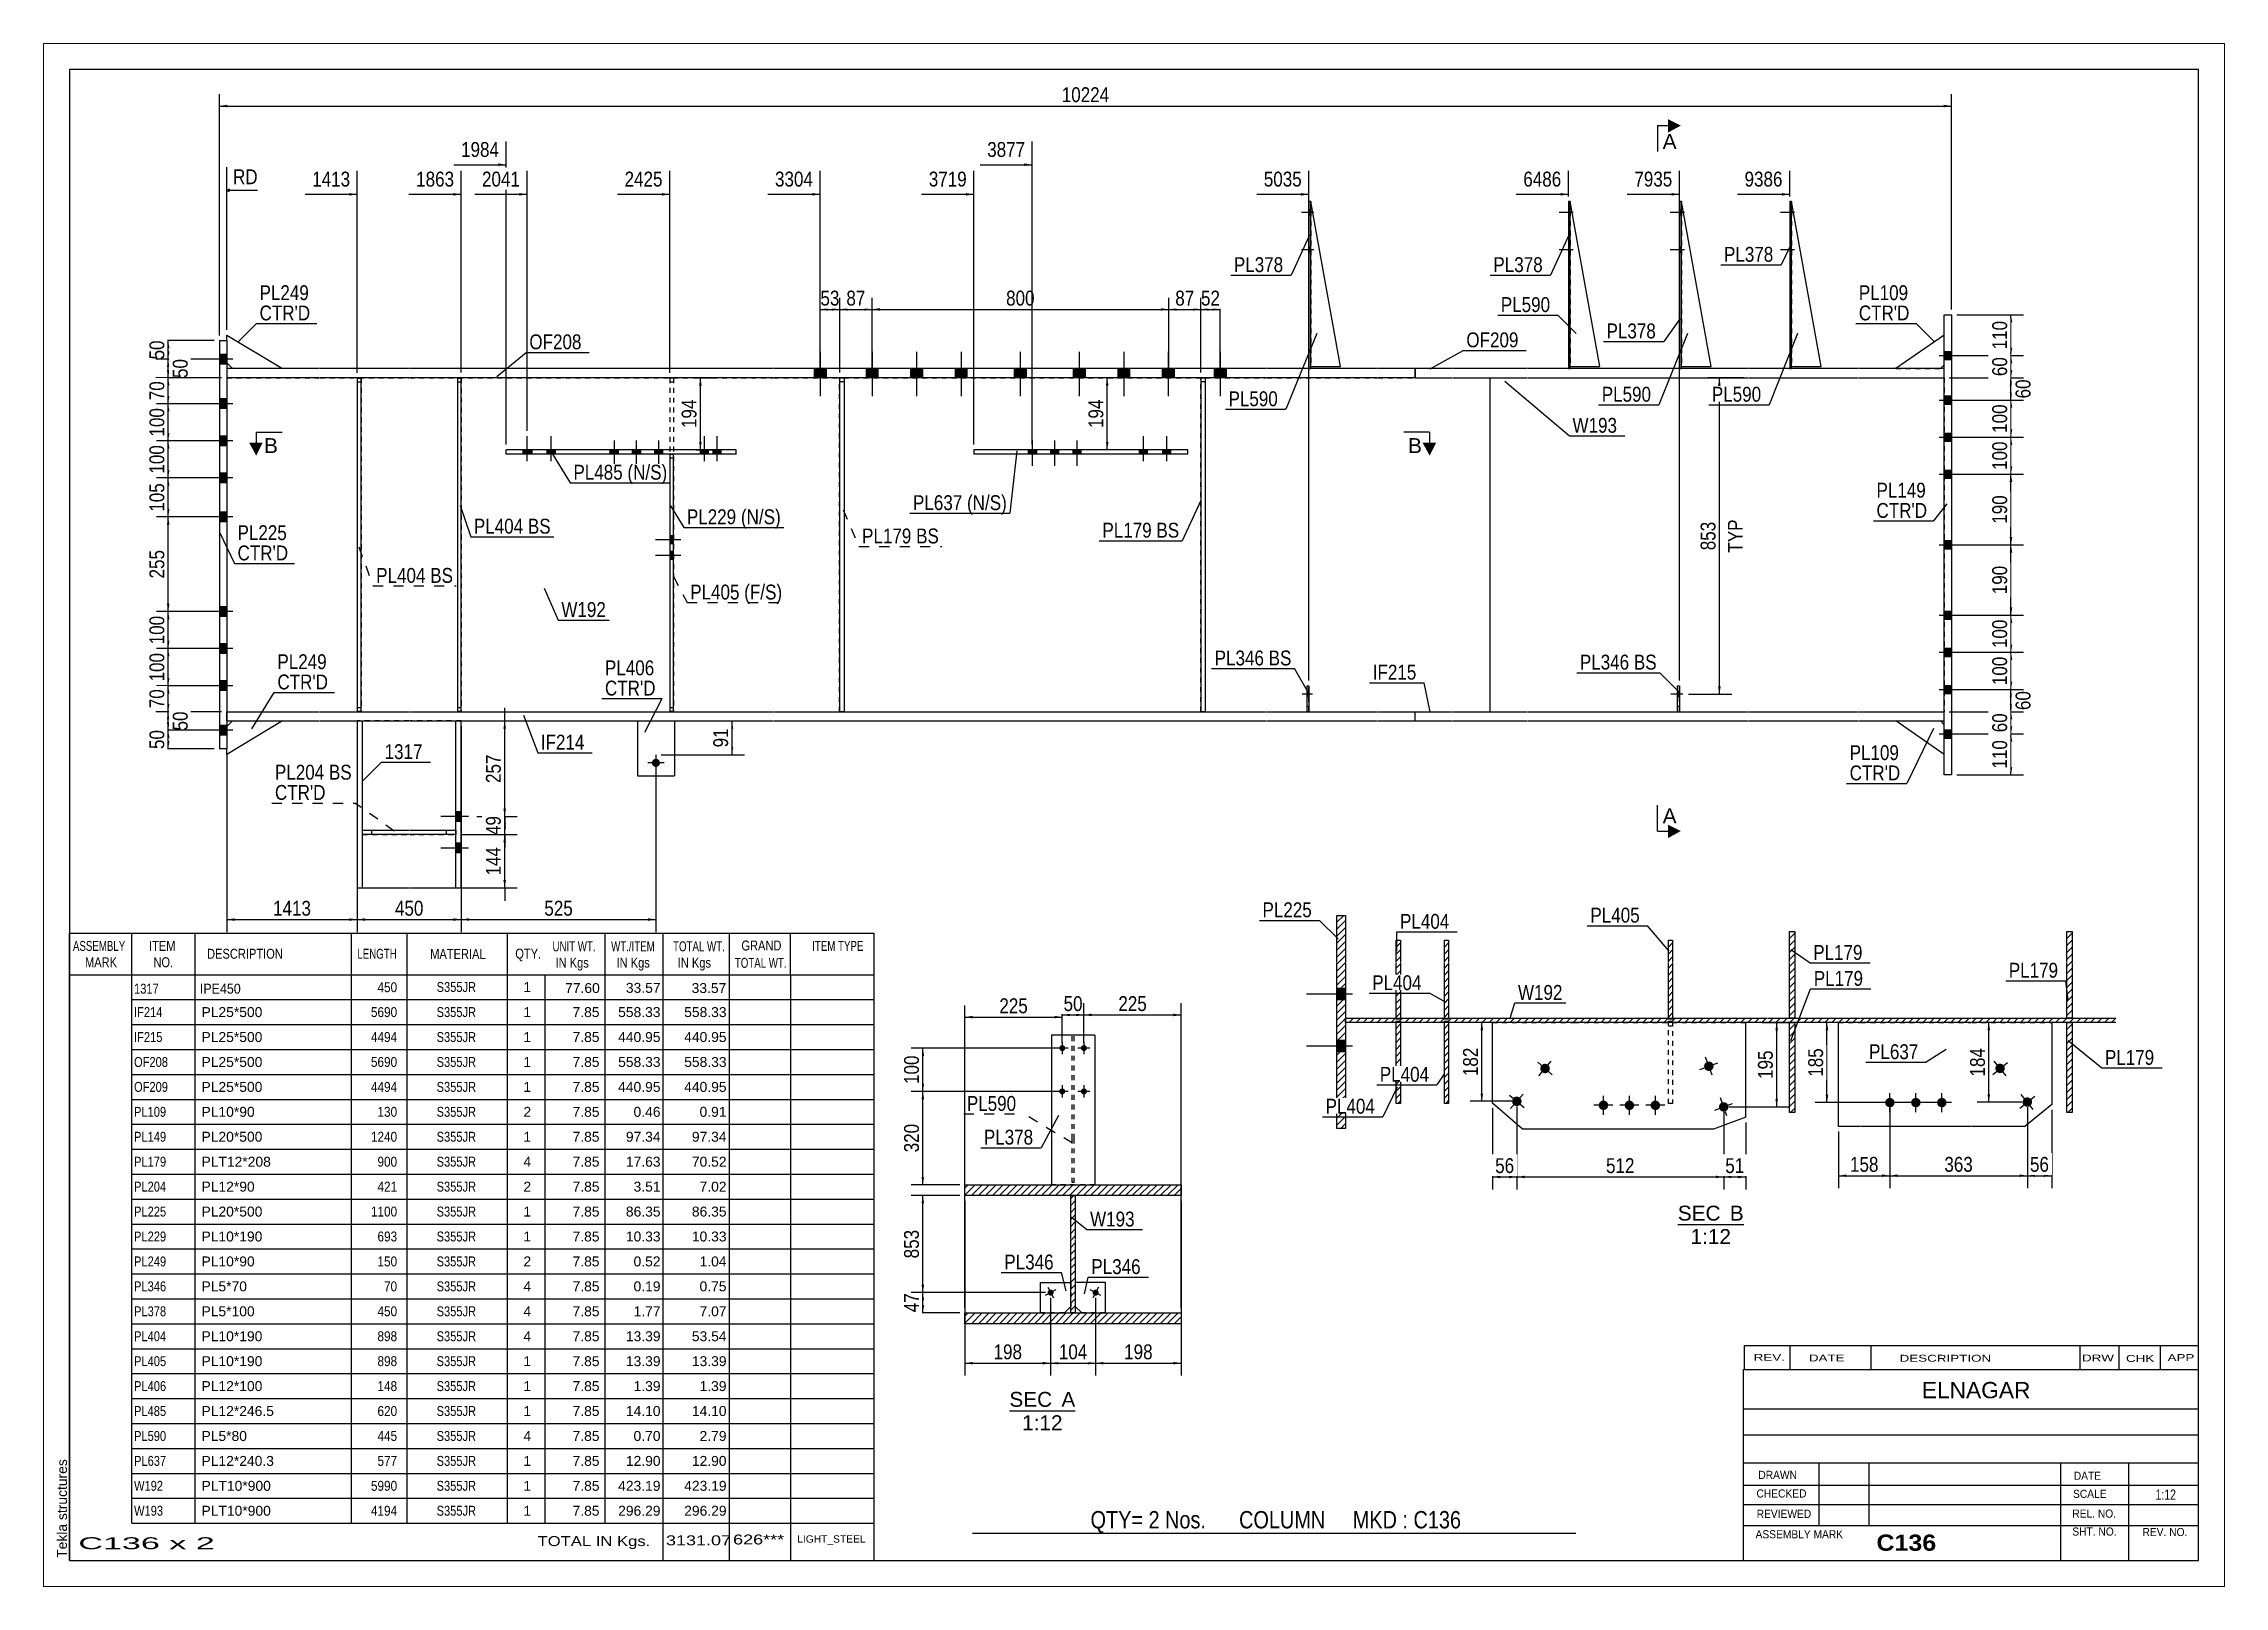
# Paper-space layout 'Layout1' of a CAD drawing. Header units: millimetres. Extents: x 0 to 420, y 0 to 297.
# The model-space entities are those that its viewports show. They can reach past a viewport. Long polylines and large blocks are cut down to what shows.
import ezdxf

# ---------------------------------------------------------------- set-up
doc = ezdxf.new("R2010")
doc.units = ezdxf.units.MM
doc.linetypes.add('DXK_LINE_DOT1', pattern=[1.8814, 0.9407, -0.9407])
doc.linetypes.add('DXK_LINE_DOT2', pattern=[3.9198, 1.9599, -1.9599])
doc.layers.add('Viewport layer', color=7, linetype='Continuous', plot=False)
doc.styles.add('Arial', font='ARIAL.TTF', dxfattribs={"height": 0.2})
doc.styles.add('Arial Bold', font='ARIALBD.TTF', dxfattribs={"height": 0.2})
doc.styles.add('Arial Narrow', font='ARIALN.TTF', dxfattribs={"height": 0.2})

# ---------------------------------------------------------------- blocks, each defined once
blk = doc.blocks.new('Unknown-629050129-1210')
at = {"color": 5, "linetype": 'Continuous'}
for p, q in [((165.78, 116.47), (-244.22, 116.47)), ((-244.22, 116.47), (-244.22, -170.53)), ((165.78, -170.53), (165.78, 116.47)), ((-244.22, -170.53), (165.78, -170.53))]:
    blk.add_line(p, q, dxfattribs=at)
at = {"color": 174, "linetype": 'Continuous', "style": 'Arial'}
blk.add_text('Tekla structures', height=1.9102, rotation=90, dxfattribs=at).set_placement((-244.72, -170.03))
blk = doc.blocks.new('Unknown-629050129-12 - 2967')
at = {"color": 1, "linetype": 'Continuous'}
blk.add_line((-63.22, -141.71), (-50.53, -141.71), dxfattribs=at)
at = {"color": 0, "linetype": 'Continuous'}
blk.add_wipeout([(-55, -140.96), (-55, -137.96), (-63.22, -137.96), (-63.22, -140.96)], dxfattribs=at)
blk.add_wipeout([(-50.53, -140.96), (-50.53, -137.96), (-53.2, -137.96), (-53.2, -140.96)], dxfattribs=at)
blk.add_wipeout([(-52.99, -145.46), (-52.99, -142.46), (-60.77, -142.46), (-60.77, -145.46)], dxfattribs=at)
at = {"color": 136, "linetype": 'Continuous', "style": 'Arial'}
for s, height, p in [('SEC', 2.865, (-63.22, -140.96)), ('A', 2.87, (-53.2, -140.96)), ('1:12', 2.865, (-60.77, -145.46))]:
    blk.add_text(s, height=height, dxfattribs=at).set_placement(p)
blk = doc.blocks.new('Unknown-629050129-13 - 1429')
at = {"color": 1, "linetype": 'Continuous'}
blk.add_line((65.51, -105.86), (78.2, -105.86), dxfattribs=at)
at = {"color": 0, "linetype": 'Continuous'}
blk.add_wipeout([(73.73, -105.11), (73.73, -102.11), (65.51, -102.11), (65.51, -105.11)], dxfattribs=at)
blk.add_wipeout([(78.2, -105.11), (78.2, -102.11), (75.53, -102.11), (75.53, -105.11)], dxfattribs=at)
blk.add_wipeout([(75.74, -109.61), (75.74, -106.61), (67.96, -106.61), (67.96, -109.61)], dxfattribs=at)
at = {"color": 136, "linetype": 'Continuous', "style": 'Arial'}
for s, height, p in [('SEC', 2.865, (65.51, -105.11)), ('B', 2.87, (75.53, -105.11)), ('1:12', 2.865, (67.96, -109.61))]:
    blk.add_text(s, height=height, dxfattribs=at).set_placement(p)
blk = doc.blocks.new('Bolt-629050129-1673 - 1634')
at = {"linetype": 'Continuous'}
for points in [[(-169.83, -26.39), (-169.83, -28.25), (-168.79, -28.25), (-168.79, -26.39)], [(-169.83, -32.46), (-169.83, -34.32), (-168.79, -34.32), (-168.79, -32.46)]]:
    blk.add_hatch(color=3, dxfattribs=at).paths.add_polyline_path(points)
at = {"color": 3, "linetype": 'Continuous'}
for p, q in [((-167.36, -27.32), (-172.71, -27.32)), ((-168.79, -26.39), (-169.83, -26.39)), ((-168.79, -28.25), (-169.83, -28.25)), ((-167.36, -33.39), (-172.71, -33.39)), ((-168.79, -32.46), (-169.83, -32.46)), ((-168.79, -34.32), (-169.83, -34.32))]:
    blk.add_line(p, q, dxfattribs=at)
blk = doc.blocks.new('Part-629050129-1794 - 1634')
at = {"color": 2, "linetype": 'Continuous'}
for p, q in [((-188.81, 57.07), (-188.81, -7.07)), ((-188.81, 57.07), (-188.09, 57.07)), ((-188.09, -7.07), (-188.09, 57.07)), ((-188.81, -7.07), (-188.09, -7.07))]:
    blk.add_line(p, q, dxfattribs=at)
at = {"color": 7, "linetype": 'DXK_LINE_DOT1'}
for p, q in [((-188.81, 56.36), (-188.09, 56.36)), ((-188.81, -6.36), (-188.09, -6.36))]:
    blk.add_line(p, q, dxfattribs=at)
blk = doc.blocks.new('Part-629050129-2099 - 1634')
at = {"color": 2, "linetype": 'Continuous'}
for p, q in [((-213.93, -8.93), (-213.93, -7.14)), ((-213.93, -7.14), (-196.07, -7.14)), ((-195.97, -7.14), (-178.86, -7.14)), ((-178.76, -7.14), (-108.7, -7.14)), ((-108.6, -7.14), (-13.7, -7.14)), ((-13.6, -7.14), (7.68, -7.14)), ((7.78, -7.14), (14.93, -7.14)), ((14.93, -8.93), (14.93, -7.14)), ((-213.93, -8.93), (-196.07, -8.93)), ((-195.97, -8.93), (-178.86, -8.93)), ((-178.76, -8.93), (-108.7, -8.93)), ((-108.6, -8.93), (-13.7, -8.93)), ((-13.6, -8.93), (7.68, -8.93)), ((7.78, -8.93), (14.93, -8.93))]:
    blk.add_line(p, q, dxfattribs=at)
blk = doc.blocks.new('Bolt-629050129-1727 - 1634')
at = {"linetype": 'Continuous'}
for points in [[(-128.64, 26.73), (-128.64, 25.16), (-127.93, 25.16), (-127.93, 26.73)], [(-128.64, 23.7), (-128.64, 22.13), (-127.93, 22.13), (-127.93, 23.7)]]:
    blk.add_hatch(color=3, dxfattribs=at).paths.add_polyline_path(points)
at = {"color": 3, "linetype": 'Continuous'}
for p, q in [((-126.5, 25.95), (-131.36, 25.95)), ((-127.93, 26.73), (-128.64, 26.73)), ((-126.5, 22.92), (-131.36, 22.92)), ((-127.93, 25.16), (-128.64, 25.16)), ((-127.93, 23.7), (-128.64, 23.7)), ((-127.93, 22.13), (-128.64, 22.13))]:
    blk.add_line(p, q, dxfattribs=at)
blk = doc.blocks.new('Part-629050129-2109 - 1634')
at = {"color": 7, "linetype": 'DXK_LINE_DOT1'}
for p, q in [((65.48, -7.14), (65.48, -2.14)), ((65.48, -2.14), (65.83, -2.14)), ((65.83, -7.14), (65.83, -2.14)), ((65.48, -6.07), (65.83, -6.07))]:
    blk.add_line(p, q, dxfattribs=at)
blk = doc.blocks.new('Bolt-629050129-1671 - 1634')
at = {"linetype": 'Continuous'}
blk.add_hatch(color=3, dxfattribs=at).paths.add_polyline_path([(-131.29, -17.79, -1), (-131.29, -16.21, -1)])
at = {"color": 3, "linetype": 'Continuous'}
for p, q in [((-131.29, -15.43), (-131.29, -18.57)), ((-129.71, -17), (-132.86, -17))]:
    blk.add_line(p, q, dxfattribs=at)
blk = doc.blocks.new('Part-629050129-1848 - 1634')
at = {"color": 7, "linetype": 'DXK_LINE_DOT1'}
for p, q in [((-95.92, -7.14), (-95.92, 57.14)), ((-95.06, 57.14), (-95.06, -7.14))]:
    blk.add_line(p, q, dxfattribs=at)
blk = doc.blocks.new('Part-629050129-2190 - 1634')
at = {"color": 2, "linetype": 'Continuous'}
for p, q in [((66.21, 91.07), (65.85, 91.07)), ((65.85, 91.07), (65.85, 58.93)), ((66.21, 58.93), (66.21, 91.07))]:
    blk.add_line(p, q, dxfattribs=at)
at = {"color": 7, "linetype": 'DXK_LINE_DOT1'}
blk.add_line((65.85, 58.93), (66.21, 58.93), dxfattribs=at)
blk = doc.blocks.new('Bolt-629050129-1728 - 1634')
at = {"color": 3, "linetype": 'DXK_LINE_DOT2'}
for p, q in [((-126.5, 25.95), (-131.36, 25.95)), ((-127.93, 26.73), (-128.64, 26.73)), ((-126.5, 22.92), (-131.36, 22.92)), ((-127.93, 25.16), (-128.64, 25.16)), ((-127.93, 23.7), (-128.64, 23.7)), ((-127.93, 22.13), (-128.64, 22.13))]:
    blk.add_line(p, q, dxfattribs=at)
blk = doc.blocks.new('Bolt-629050129-1672 - 1634')
at = {"linetype": 'Continuous'}
for points in [[(-169.83, -26.39), (-169.83, -28.25), (-168.79, -28.25), (-168.79, -26.39)], [(-169.83, -32.46), (-169.83, -34.32), (-168.79, -34.32), (-168.79, -32.46)]]:
    blk.add_hatch(color=3, dxfattribs=at).paths.add_polyline_path(points)
at = {"color": 3, "linetype": 'Continuous'}
for p, q in [((-167.36, -27.32), (-172.71, -27.32)), ((-168.79, -26.39), (-169.83, -26.39)), ((-168.79, -28.25), (-169.83, -28.25)), ((-167.36, -33.39), (-172.71, -33.39)), ((-168.79, -32.46), (-169.83, -32.46)), ((-168.79, -34.32), (-169.83, -34.32))]:
    blk.add_line(p, q, dxfattribs=at)
blk = doc.blocks.new('Part-629050129-1925 - 1634')
at = {"color": 7, "linetype": 'DXK_LINE_DOT1'}
for p, q in [((-5.89, -7.14), (-5.89, -2.14)), ((-5.89, -2.14), (-5.53, -2.14)), ((-5.53, -7.14), (-5.53, -2.14)), ((-5.89, -6.07), (-5.53, -6.07)), ((-5.53, -7.14), (-5.89, -7.14))]:
    blk.add_line(p, q, dxfattribs=at)
blk = doc.blocks.new('Part-629050129-1726 - 1634')
at = {"color": 2, "linetype": 'Continuous'}
for p, q in [((-134.86, -8.93), (-134.86, -19.5)), ((-127.71, -8.93), (-127.71, -19.5)), ((-134.86, -19.5), (-127.71, -19.5))]:
    blk.add_line(p, q, dxfattribs=at)
at = {"color": 7, "linetype": 'DXK_LINE_DOT1'}
blk.add_line((-134.86, -8.93), (-127.71, -8.93), dxfattribs=at)
blk = doc.blocks.new('Part-629050129-2172 - 1634')
at = {"color": 2, "linetype": 'Continuous'}
for p, q in [((-213.93, 64.29), (-213.93, 65.36)), ((-213.93, 65.36), (-203.21, 58.93)), ((-213.93, 60), (-212.86, 58.93))]:
    blk.add_line(p, q, dxfattribs=at)
at = {"color": 7, "linetype": 'DXK_LINE_DOT1'}
for p, q in [((-213.93, 64.29), (-213.93, 60)), ((-203.21, 58.93), (-212.86, 58.93))]:
    blk.add_line(p, q, dxfattribs=at)
blk = doc.blocks.new('Part-629050129-1881 - 1634')
at = {"color": 2, "linetype": 'Continuous'}
for p, q in [((-128.64, 42.43), (-128.64, -7.07)), ((-127.93, -7.07), (-127.93, 42.43)), ((-128.64, -7.07), (-127.93, -7.07))]:
    blk.add_line(p, q, dxfattribs=at)
at = {"color": 7, "linetype": 'DXK_LINE_DOT1'}
for p, q in [((-128.64, 42.43), (-127.93, 42.43)), ((-128.64, 41.71), (-127.93, 41.71))]:
    blk.add_line(p, q, dxfattribs=at)
blk = doc.blocks.new('Part-629050129-1821 - 1634')
at = {"color": 2, "linetype": 'Continuous'}
for p, q in [((-95.92, 57.14), (-95.92, -7.14)), ((-95.06, 57.14), (-95.06, -7.14))]:
    blk.add_line(p, q, dxfattribs=at)
at = {"color": 7, "linetype": 'DXK_LINE_DOT1'}
for p, q in [((-95.92, 57.14), (-95.06, 57.14)), ((-95.92, 56.43), (-95.06, 56.43)), ((-95.06, -7.14), (-95.92, -7.14))]:
    blk.add_line(p, q, dxfattribs=at)
blk = doc.blocks.new('Part-629050129-1750 - 1634')
at = {"color": 7, "linetype": 'DXK_LINE_DOT1'}
for p, q in [((-128.64, 57.07), (-128.64, -7.07)), ((-127.93, 57.07), (-128.64, 57.07)), ((-128.64, 56.36), (-127.93, 56.36)), ((-127.93, 57.07), (-127.93, -7.07)), ((-128.64, -6.36), (-127.93, -6.36)), ((-128.64, -7.07), (-127.93, -7.07))]:
    blk.add_line(p, q, dxfattribs=at)
blk = doc.blocks.new('Bolt-629050129-2178 - 1634')
at = {"linetype": 'Continuous'}
for points in [[(116.8, 62.21), (116.8, 60.64), (118.23, 60.64), (118.23, 62.21)], [(116.8, 62.21), (116.8, 60.64), (118.23, 60.64), (118.23, 62.21)], [(116.8, 53.64), (116.8, 52.07), (118.23, 52.07), (118.23, 53.64)], [(116.8, 53.64), (116.8, 52.07), (118.23, 52.07), (118.23, 53.64)], [(116.8, 46.5), (116.8, 44.93), (118.23, 44.93), (118.23, 46.5)], [(116.8, 46.5), (116.8, 44.93), (118.23, 44.93), (118.23, 46.5)], [(116.8, 39.36), (116.8, 37.79), (118.23, 37.79), (118.23, 39.36)], [(116.8, 39.36), (116.8, 37.79), (118.23, 37.79), (118.23, 39.36)], [(116.8, 25.79), (116.8, 24.21), (118.23, 24.21), (118.23, 25.79)], [(116.8, 25.79), (116.8, 24.21), (118.23, 24.21), (118.23, 25.79)], [(116.8, 12.21), (116.8, 10.64), (118.23, 10.64), (118.23, 12.21)], [(116.8, 12.21), (116.8, 10.64), (118.23, 10.64), (118.23, 12.21)], [(116.8, 5.07), (116.8, 3.5), (118.23, 3.5), (118.23, 5.07)], [(116.8, 5.07), (116.8, 3.5), (118.23, 3.5), (118.23, 5.07)], [(116.8, -2.07), (116.8, -3.64), (118.23, -3.64), (118.23, -2.07)], [(116.8, -2.07), (116.8, -3.64), (118.23, -3.64), (118.23, -2.07)], [(116.8, -10.64), (116.8, -12.21), (118.23, -12.21), (118.23, -10.64)], [(116.8, -10.64), (116.8, -12.21), (118.23, -12.21), (118.23, -10.64)]]:
    blk.add_hatch(color=3, dxfattribs=at).paths.add_polyline_path(points)
at = {"color": 3, "linetype": 'Continuous'}
for p, q in [((115.84, 61.43), (122.52, 61.43)), ((115.84, 61.43), (122.52, 61.43)), ((116.8, 62.21), (118.23, 62.21)), ((116.8, 62.21), (118.23, 62.21)), ((116.8, 60.64), (118.23, 60.64)), ((116.8, 60.64), (118.23, 60.64)), ((115.84, 52.86), (122.52, 52.86)), ((115.84, 52.86), (122.52, 52.86)), ((116.8, 53.64), (118.23, 53.64)), ((116.8, 53.64), (118.23, 53.64)), ((116.8, 52.07), (118.23, 52.07)), ((116.8, 52.07), (118.23, 52.07)), ((116.8, 46.5), (118.23, 46.5)), ((116.8, 46.5), (118.23, 46.5)), ((115.84, 45.71), (122.52, 45.71)), ((115.84, 45.71), (122.52, 45.71)), ((116.8, 44.93), (118.23, 44.93)), ((116.8, 44.93), (118.23, 44.93)), ((115.84, 38.57), (122.52, 38.57)), ((115.84, 38.57), (122.52, 38.57)), ((116.8, 39.36), (118.23, 39.36)), ((116.8, 39.36), (118.23, 39.36)), ((116.8, 37.79), (118.23, 37.79)), ((116.8, 37.79), (118.23, 37.79)), ((116.8, 25.79), (118.23, 25.79)), ((116.8, 25.79), (118.23, 25.79)), ((115.84, 25), (122.52, 25)), ((115.84, 25), (122.52, 25)), ((116.8, 24.21), (118.23, 24.21)), ((116.8, 24.21), (118.23, 24.21)), ((115.84, 11.43), (122.52, 11.43)), ((115.84, 11.43), (122.52, 11.43)), ((116.8, 12.21), (118.23, 12.21)), ((116.8, 12.21), (118.23, 12.21)), ((116.8, 10.64), (118.23, 10.64)), ((116.8, 10.64), (118.23, 10.64)), ((115.84, 4.29), (122.52, 4.29)), ((115.84, 4.29), (122.52, 4.29)), ((116.8, 5.07), (118.23, 5.07)), ((116.8, 5.07), (118.23, 5.07)), ((116.8, 3.5), (118.23, 3.5)), ((116.8, 3.5), (118.23, 3.5)), ((115.84, -2.86), (122.52, -2.86)), ((115.84, -2.86), (122.52, -2.86)), ((116.8, -2.07), (118.23, -2.07)), ((116.8, -2.07), (118.23, -2.07)), ((116.8, -3.64), (118.23, -3.64)), ((116.8, -3.64), (118.23, -3.64)), ((115.84, -11.43), (122.52, -11.43)), ((115.84, -11.43), (122.52, -11.43)), ((116.8, -10.64), (118.23, -10.64)), ((116.8, -10.64), (118.23, -10.64)), ((116.8, -12.21), (118.23, -12.21)), ((116.8, -12.21), (118.23, -12.21))]:
    blk.add_line(p, q, dxfattribs=at)
blk = doc.blocks.new('Part-629050129-1772 - 1634')
at = {"color": 7, "linetype": 'DXK_LINE_DOT1'}
for p, q in [((-169.5, 57.07), (-169.5, -7.07)), ((-168.79, 57.07), (-169.5, 57.07)), ((-169.5, 56.36), (-168.79, 56.36)), ((-168.79, 57.07), (-168.79, -7.07)), ((-169.5, -6.36), (-168.79, -6.36)), ((-169.5, -7.07), (-168.79, -7.07))]:
    blk.add_line(p, q, dxfattribs=at)
blk = doc.blocks.new('Part-629050129-1826 - 1634')
at = {"color": 2, "linetype": 'Continuous'}
for p, q in [((-26.35, 57.14), (-26.35, -7.14)), ((-25.49, 57.14), (-25.49, -7.14))]:
    blk.add_line(p, q, dxfattribs=at)
at = {"color": 7, "linetype": 'DXK_LINE_DOT1'}
for p, q in [((-26.35, 57.14), (-25.49, 57.14)), ((-26.35, 56.43), (-25.49, 56.43)), ((-25.49, -7.14), (-26.35, -7.14))]:
    blk.add_line(p, q, dxfattribs=at)
blk = doc.blocks.new('Part-629050129-2104 - 1634')
at = {"color": 2, "linetype": 'Continuous'}
for p, q in [((116.8, 65.36), (107.52, 58.93)), ((116.09, 58.93), (116.8, 59.64))]:
    blk.add_line(p, q, dxfattribs=at)
at = {"color": 7, "linetype": 'DXK_LINE_DOT1'}
for p, q in [((116.8, 59.64), (116.8, 65.36)), ((107.52, 58.93), (116.09, 58.93))]:
    blk.add_line(p, q, dxfattribs=at)
blk = doc.blocks.new('Part-629050129-1853 - 1634')
at = {"color": 7, "linetype": 'DXK_LINE_DOT1'}
for p, q in [((-26.35, -7.14), (-26.35, 57.14)), ((-25.49, 57.14), (-25.49, -7.14))]:
    blk.add_line(p, q, dxfattribs=at)
blk = doc.blocks.new('Part-629050129-1982 - 1634')
at = {"color": 2, "linetype": 'Continuous'}
for p, q in [((116.8, -15.36), (107.52, -8.93)), ((116.09, -8.93), (116.8, -9.64))]:
    blk.add_line(p, q, dxfattribs=at)
at = {"color": 7, "linetype": 'DXK_LINE_DOT1'}
for p, q in [((107.52, -8.93), (116.09, -8.93)), ((116.8, -15.36), (116.8, -9.64))]:
    blk.add_line(p, q, dxfattribs=at)
blk = doc.blocks.new('Bolt-629050129-1854 - 1634')
at = {"linetype": 'Continuous'}
for points in [[(-98.53, 58.93), (-100.82, 58.93), (-100.82, 57.14), (-98.53, 57.14)], [(-98.53, 58.93), (-100.82, 58.93), (-100.82, 57.14), (-98.53, 57.14)], [(-88.53, 58.93), (-90.82, 58.93), (-90.82, 57.14), (-88.53, 57.14)], [(-88.53, 58.93), (-90.82, 58.93), (-90.82, 57.14), (-88.53, 57.14)], [(-79.96, 58.93), (-82.25, 58.93), (-82.25, 57.14), (-79.96, 57.14)], [(-79.96, 58.93), (-82.25, 58.93), (-82.25, 57.14), (-79.96, 57.14)], [(-71.39, 58.93), (-73.67, 58.93), (-73.67, 57.14), (-71.39, 57.14)], [(-71.39, 58.93), (-73.67, 58.93), (-73.67, 57.14), (-71.39, 57.14)], [(-60.01, 58.93), (-62.3, 58.93), (-62.3, 57.14), (-60.01, 57.14)], [(-60.01, 58.93), (-62.3, 58.93), (-62.3, 57.14), (-60.01, 57.14)], [(-48.63, 58.93), (-50.92, 58.93), (-50.92, 57.14), (-48.63, 57.14)], [(-48.63, 58.93), (-50.92, 58.93), (-50.92, 57.14), (-48.63, 57.14)], [(-40.06, 58.93), (-42.35, 58.93), (-42.35, 57.14), (-40.06, 57.14)], [(-40.06, 58.93), (-42.35, 58.93), (-42.35, 57.14), (-40.06, 57.14)], [(-31.49, 58.93), (-33.77, 58.93), (-33.77, 57.14), (-31.49, 57.14)], [(-31.49, 58.93), (-33.77, 58.93), (-33.77, 57.14), (-31.49, 57.14)], [(-21.49, 58.93), (-23.77, 58.93), (-23.77, 57.14), (-21.49, 57.14)], [(-21.49, 58.93), (-23.77, 58.93), (-23.77, 57.14), (-21.49, 57.14)]]:
    blk.add_hatch(color=3, dxfattribs=at).paths.add_polyline_path(points)
at = {"color": 3, "linetype": 'Continuous'}
for p, q in [((-100.82, 58.93), (-100.82, 57.14)), ((-100.82, 58.93), (-100.82, 57.14)), ((-99.67, 62.12), (-99.67, 53.57)), ((-99.67, 62.12), (-99.67, 53.57)), ((-98.53, 58.93), (-98.53, 57.14)), ((-98.53, 58.93), (-98.53, 57.14)), ((-90.82, 58.93), (-90.82, 57.14)), ((-90.82, 58.93), (-90.82, 57.14)), ((-89.67, 62.12), (-89.67, 53.57)), ((-89.67, 62.12), (-89.67, 53.57)), ((-88.53, 58.93), (-88.53, 57.14)), ((-88.53, 58.93), (-88.53, 57.14)), ((-82.25, 58.93), (-82.25, 57.14)), ((-82.25, 58.93), (-82.25, 57.14)), ((-81.1, 62.12), (-81.1, 53.57)), ((-81.1, 62.12), (-81.1, 53.57)), ((-79.96, 58.93), (-79.96, 57.14)), ((-79.96, 58.93), (-79.96, 57.14)), ((-73.67, 58.93), (-73.67, 57.14)), ((-73.67, 58.93), (-73.67, 57.14)), ((-72.53, 62.12), (-72.53, 53.57)), ((-72.53, 62.12), (-72.53, 53.57)), ((-71.39, 58.93), (-71.39, 57.14)), ((-71.39, 58.93), (-71.39, 57.14)), ((-62.3, 58.93), (-62.3, 57.14)), ((-62.3, 58.93), (-62.3, 57.14)), ((-61.16, 62.12), (-61.16, 53.57)), ((-61.16, 62.12), (-61.16, 53.57)), ((-60.01, 58.93), (-60.01, 57.14)), ((-60.01, 58.93), (-60.01, 57.14)), ((-50.92, 58.93), (-50.92, 57.14)), ((-50.92, 58.93), (-50.92, 57.14)), ((-49.77, 62.12), (-49.77, 53.57)), ((-49.77, 62.12), (-49.77, 53.57)), ((-48.63, 58.93), (-48.63, 57.14)), ((-48.63, 58.93), (-48.63, 57.14)), ((-42.35, 58.93), (-42.35, 57.14)), ((-42.35, 58.93), (-42.35, 57.14)), ((-41.2, 62.12), (-41.2, 53.57)), ((-41.2, 62.12), (-41.2, 53.57)), ((-40.06, 58.93), (-40.06, 57.14)), ((-40.06, 58.93), (-40.06, 57.14)), ((-33.77, 58.93), (-33.77, 57.14)), ((-33.77, 58.93), (-33.77, 57.14)), ((-32.63, 62.12), (-32.63, 53.57)), ((-32.63, 62.12), (-32.63, 53.57)), ((-31.49, 58.93), (-31.49, 57.14)), ((-31.49, 58.93), (-31.49, 57.14)), ((-23.77, 58.93), (-23.77, 57.14)), ((-23.77, 58.93), (-23.77, 57.14)), ((-22.63, 62.12), (-22.63, 53.57)), ((-22.63, 62.12), (-22.63, 53.57)), ((-21.49, 58.93), (-21.49, 57.14)), ((-21.49, 58.93), (-21.49, 57.14))]:
    blk.add_line(p, q, dxfattribs=at)
blk = doc.blocks.new('Part-629050129-1859 - 1634')
at = {"color": 2, "linetype": 'Continuous'}
for p, q in [((-169.5, 57.07), (-169.5, -7.07)), ((-169.5, 57.07), (-168.79, 57.07)), ((-168.79, -7.07), (-168.79, 57.07)), ((-169.5, -7.07), (-168.79, -7.07))]:
    blk.add_line(p, q, dxfattribs=at)
blk = doc.blocks.new('Part-629050129-1903 - 1634')
at = {"color": 2, "linetype": 'Continuous'}
for p, q in [((0.54, 59.29), (-5.17, 91.07)), ((-5.17, 59.29), (0.54, 59.29))]:
    blk.add_line(p, q, dxfattribs=at)
at = {"color": 7, "linetype": 'DXK_LINE_DOT1'}
blk.add_line((-5.17, 91.07), (-5.17, 59.29), dxfattribs=at)
blk = doc.blocks.new('Part-629050129-1947 - 1634')
at = {"color": 2, "linetype": 'Continuous'}
for p, q in [((87.42, 91.07), (87.06, 91.07)), ((87.06, 91.07), (87.06, 58.93)), ((87.42, 58.93), (87.42, 91.07))]:
    blk.add_line(p, q, dxfattribs=at)
at = {"color": 7, "linetype": 'DXK_LINE_DOT1'}
blk.add_line((87.06, 58.93), (87.42, 58.93), dxfattribs=at)
blk = doc.blocks.new('Bolt-629050129-1948 - 1634')
at = {"linetype": 'Continuous'}
for points in [[(66.21, 88.43), (66.21, 89.43), (65.85, 89.43), (65.85, 88.43)], [(66.21, 88.43), (66.21, 89.43), (65.85, 89.43), (65.85, 88.43)], [(66.21, 81.29), (66.21, 82.29), (65.85, 82.29), (65.85, 81.29)], [(66.21, 81.29), (66.21, 82.29), (65.85, 82.29), (65.85, 81.29)]]:
    blk.add_hatch(color=3, dxfattribs=at).paths.add_polyline_path(points)
at = {"color": 3, "linetype": 'Continuous'}
for p, q in [((66.78, 88.93), (64.07, 88.93)), ((66.78, 88.93), (64.07, 88.93)), ((66.21, 89.43), (65.85, 89.43)), ((66.21, 89.43), (65.85, 89.43)), ((66.21, 88.43), (65.85, 88.43)), ((66.21, 88.43), (65.85, 88.43)), ((66.78, 81.79), (64.07, 81.79)), ((66.78, 81.79), (64.07, 81.79)), ((66.21, 82.29), (65.85, 82.29)), ((66.21, 82.29), (65.85, 82.29)), ((66.21, 81.29), (65.85, 81.29)), ((66.21, 81.29), (65.85, 81.29))]:
    blk.add_line(p, q, dxfattribs=at)
blk = doc.blocks.new('Bolt-629050129-2196 - 1634')
at = {"linetype": 'Continuous'}
for points in [[(-5.17, 88.43), (-5.17, 89.43), (-5.53, 89.43), (-5.53, 88.43)], [(-5.17, 88.43), (-5.17, 89.43), (-5.53, 89.43), (-5.53, 88.43)], [(-5.17, 81.29), (-5.17, 82.29), (-5.53, 82.29), (-5.53, 81.29)], [(-5.17, 81.29), (-5.17, 82.29), (-5.53, 82.29), (-5.53, 81.29)]]:
    blk.add_hatch(color=3, dxfattribs=at).paths.add_polyline_path(points)
at = {"color": 3, "linetype": 'Continuous'}
for p, q in [((-4.6, 88.93), (-6.96, 88.93)), ((-4.6, 88.93), (-6.96, 88.93)), ((-5.17, 89.43), (-5.53, 89.43)), ((-5.17, 89.43), (-5.53, 89.43)), ((-5.17, 88.43), (-5.53, 88.43)), ((-5.17, 88.43), (-5.53, 88.43)), ((-4.6, 81.79), (-6.96, 81.79)), ((-4.6, 81.79), (-6.96, 81.79)), ((-5.17, 82.29), (-5.53, 82.29)), ((-5.17, 82.29), (-5.53, 82.29)), ((-5.17, 81.29), (-5.53, 81.29)), ((-5.17, 81.29), (-5.53, 81.29))]:
    blk.add_line(p, q, dxfattribs=at)
blk = doc.blocks.new('Part-629050129-1953 - 1634')
at = {"color": 2, "linetype": 'Continuous'}
for p, q in [((71.92, 59.29), (66.21, 91.07)), ((66.21, 59.29), (71.92, 59.29))]:
    blk.add_line(p, q, dxfattribs=at)
at = {"color": 7, "linetype": 'DXK_LINE_DOT1'}
blk.add_line((66.21, 91.07), (66.21, 59.29), dxfattribs=at)
blk = doc.blocks.new('Part-629050129-2004 - 1634')
at = {"color": 2, "linetype": 'Continuous'}
blk.add_line((29.31, 57.14), (29.31, -7.14), dxfattribs=at)
at = {"color": 7, "linetype": 'DXK_LINE_DOT1'}
for p, q in [((29.31, 57.14), (36.45, 57.14)), ((36.55, 57.14), (57.66, 57.14)), ((57.76, 57.14), (79.07, 57.14)), ((79.17, 57.14), (100.27, 57.14)), ((100.37, 57.14), (116.8, 57.14)), ((116.8, 57.14), (116.8, -7.14)), ((29.31, -7.14), (36.45, -7.14)), ((36.55, -7.14), (57.66, -7.14)), ((57.76, -7.14), (79.07, -7.14)), ((79.17, -7.14), (100.27, -7.14)), ((100.37, -7.14), (116.8, -7.14))]:
    blk.add_line(p, q, dxfattribs=at)
blk = doc.blocks.new('Part-629050129-2033 - 1634')
at = {"color": 2, "linetype": 'Continuous'}
for p, q in [((116.8, 69.29), (118.23, 69.29)), ((116.8, -19.29), (116.8, 69.29)), ((118.23, 69.29), (118.23, -19.29)), ((118.23, -19.29), (116.8, -19.29))]:
    blk.add_line(p, q, dxfattribs=at)
blk = doc.blocks.new('Bolt-629050129-2179 - 1634')
at = {"linetype": 'Continuous'}
for points in [[(87.42, 88.43), (87.42, 89.43), (87.06, 89.43), (87.06, 88.43)], [(87.42, 88.43), (87.42, 89.43), (87.06, 89.43), (87.06, 88.43)], [(87.42, 81.29), (87.42, 82.29), (87.06, 82.29), (87.06, 81.29)], [(87.42, 81.29), (87.42, 82.29), (87.06, 82.29), (87.06, 81.29)]]:
    blk.add_hatch(color=3, dxfattribs=at).paths.add_polyline_path(points)
at = {"color": 3, "linetype": 'Continuous'}
for p, q in [((87.99, 88.93), (85.27, 88.93)), ((87.99, 88.93), (85.27, 88.93)), ((87.42, 89.43), (87.06, 89.43)), ((87.42, 89.43), (87.06, 89.43)), ((87.42, 88.43), (87.06, 88.43)), ((87.42, 88.43), (87.06, 88.43)), ((87.99, 81.79), (85.27, 81.79)), ((87.99, 81.79), (85.27, 81.79)), ((87.42, 82.29), (87.06, 82.29)), ((87.42, 82.29), (87.06, 82.29)), ((87.42, 81.29), (87.06, 81.29)), ((87.42, 81.29), (87.06, 81.29))]:
    blk.add_line(p, q, dxfattribs=at)
blk = doc.blocks.new('Part-629050129-2055 - 1634')
at = {"color": 2, "linetype": 'Continuous'}
for p, q in [((-213.93, 58.93), (-213.93, 57.14)), ((-196.07, 58.93), (-213.93, 58.93)), ((-178.86, 58.93), (-195.97, 58.93)), ((-108.7, 58.93), (-178.76, 58.93)), ((-13.7, 58.93), (-108.6, 58.93)), ((7.68, 58.93), (-13.6, 58.93)), ((14.93, 58.93), (7.78, 58.93)), ((14.93, 57.14), (14.93, 58.93)), ((-196.07, 57.14), (-213.93, 57.14)), ((-178.86, 57.14), (-195.97, 57.14)), ((-108.7, 57.14), (-178.76, 57.14)), ((-13.7, 57.14), (-108.6, 57.14)), ((7.68, 57.14), (-13.6, 57.14)), ((14.93, 57.14), (7.78, 57.14))]:
    blk.add_line(p, q, dxfattribs=at)
blk = doc.blocks.new('Part-629050129-2077 - 1634')
at = {"color": 2, "linetype": 'Continuous'}
for p, q in [((14.93, 58.93), (14.93, 57.14)), ((22.07, 58.93), (14.93, 58.93)), ((36.45, 58.93), (22.17, 58.93)), ((57.66, 58.93), (36.55, 58.93)), ((79.07, 58.93), (57.76, 58.93)), ((100.27, 58.93), (79.17, 58.93)), ((116.8, 58.93), (100.37, 58.93)), ((116.8, 57.14), (116.8, 58.93)), ((14.93, 57.14), (22.07, 57.14)), ((22.17, 57.14), (36.45, 57.14)), ((36.55, 57.14), (57.66, 57.14)), ((57.76, 57.14), (79.07, 57.14)), ((79.17, 57.14), (100.27, 57.14)), ((100.37, 57.14), (116.8, 57.14))]:
    blk.add_line(p, q, dxfattribs=at)
blk = doc.blocks.new('Bolt-629050129-2198 - 1634')
at = {"color": 3, "linetype": 'DXK_LINE_DOT2'}
for p, q in [((-4.85, -3.79), (-7.21, -3.79)), ((-5.53, -3.29), (-5.89, -3.29)), ((-5.53, -4.29), (-5.89, -4.29))]:
    blk.add_line(p, q, dxfattribs=at)
blk = doc.blocks.new('Part-629050129-2138 - 1634')
at = {"color": 2, "linetype": 'Continuous'}
for p, q in [((-215.36, 64.29), (-213.93, 64.29)), ((-215.36, 64.29), (-215.36, -14.29)), ((-213.93, 64.29), (-213.93, -14.29)), ((-213.93, -14.29), (-215.36, -14.29))]:
    blk.add_line(p, q, dxfattribs=at)
blk = doc.blocks.new('Part-629050129-2167 - 1634')
at = {"color": 2, "linetype": 'Continuous'}
for p, q in [((-203.21, -8.93), (-213.93, -15.36)), ((-212.86, -8.93), (-213.93, -10)), ((-213.93, -15.36), (-213.93, -14.29))]:
    blk.add_line(p, q, dxfattribs=at)
at = {"color": 7, "linetype": 'DXK_LINE_DOT1'}
for p, q in [((-213.93, -10), (-213.93, -14.29)), ((-212.86, -8.93), (-203.21, -8.93))]:
    blk.add_line(p, q, dxfattribs=at)
blk = doc.blocks.new('Part-629050129-2177 - 1634')
at = {"color": 7, "linetype": 'DXK_LINE_DOT1'}
for p, q in [((-213.93, 57.14), (-213.93, -7.14)), ((-213.93, 57.14), (-196.07, 57.14)), ((-195.97, 57.14), (-178.86, 57.14)), ((-178.76, 57.14), (-108.7, 57.14)), ((-108.6, 57.14), (-95.92, 57.14)), ((-95.06, 57.14), (-26.35, 57.14)), ((-25.49, 57.14), (-13.7, 57.14)), ((-13.6, 57.14), (7.68, 57.14)), ((7.78, 57.14), (22.07, 57.14)), ((22.17, 57.14), (29.31, 57.14)), ((-213.93, -7.14), (-196.07, -7.14)), ((-195.97, -7.14), (-178.86, -7.14)), ((-178.76, -7.14), (-108.7, -7.14)), ((-108.6, -7.14), (-95.92, -7.14)), ((-95.06, -7.14), (-26.35, -7.14)), ((-25.49, -7.14), (-13.7, -7.14)), ((-13.6, -7.14), (-5.89, -7.14)), ((-5.53, -7.14), (7.68, -7.14)), ((7.78, -7.14), (22.07, -7.14)), ((22.17, -7.14), (29.31, -7.14))]:
    blk.add_line(p, q, dxfattribs=at)
at = {"color": 2, "linetype": 'Continuous'}
blk.add_line((29.31, 57.14), (29.31, -7.14), dxfattribs=at)
blk = doc.blocks.new('Bolt-629050129-2180 - 1634')
at = {"linetype": 'Continuous'}
for points in [[(-215.36, 61.64), (-215.36, 59.79), (-213.93, 59.79), (-213.93, 61.64)], [(-215.36, 61.64), (-215.36, 59.79), (-213.93, 59.79), (-213.93, 61.64)], [(-215.36, 53.07), (-215.36, 51.21), (-213.93, 51.21), (-213.93, 53.07)], [(-215.36, 53.07), (-215.36, 51.21), (-213.93, 51.21), (-213.93, 53.07)], [(-215.36, 45.93), (-215.36, 44.07), (-213.93, 44.07), (-213.93, 45.93)], [(-215.36, 45.93), (-215.36, 44.07), (-213.93, 44.07), (-213.93, 45.93)], [(-215.36, 38.79), (-215.36, 36.93), (-213.93, 36.93), (-213.93, 38.79)], [(-215.36, 38.79), (-215.36, 36.93), (-213.93, 36.93), (-213.93, 38.79)], [(-215.36, 31.29), (-215.36, 29.43), (-213.93, 29.43), (-213.93, 31.29)], [(-215.36, 31.29), (-215.36, 29.43), (-213.93, 29.43), (-213.93, 31.29)], [(-215.36, 13.07), (-215.36, 11.21), (-213.93, 11.21), (-213.93, 13.07)], [(-215.36, 13.07), (-215.36, 11.21), (-213.93, 11.21), (-213.93, 13.07)], [(-215.36, 5.93), (-215.36, 4.07), (-213.93, 4.07), (-213.93, 5.93)], [(-215.36, 5.93), (-215.36, 4.07), (-213.93, 4.07), (-213.93, 5.93)], [(-215.36, -1.21), (-215.36, -3.07), (-213.93, -3.07), (-213.93, -1.21)], [(-215.36, -1.21), (-215.36, -3.07), (-213.93, -3.07), (-213.93, -1.21)], [(-215.36, -9.79), (-215.36, -11.64), (-213.93, -11.64), (-213.93, -9.79)], [(-215.36, -9.79), (-215.36, -11.64), (-213.93, -11.64), (-213.93, -9.79)]]:
    blk.add_hatch(color=3, dxfattribs=at).paths.add_polyline_path(points)
at = {"color": 3, "linetype": 'Continuous'}
for p, q in [((-212.79, 60.71), (-220.36, 60.71)), ((-212.79, 60.71), (-220.36, 60.71)), ((-213.93, 61.64), (-215.36, 61.64)), ((-213.93, 61.64), (-215.36, 61.64)), ((-213.93, 59.79), (-215.36, 59.79)), ((-213.93, 59.79), (-215.36, 59.79)), ((-212.79, 52.14), (-220.36, 52.14)), ((-212.79, 52.14), (-220.36, 52.14)), ((-213.93, 53.07), (-215.36, 53.07)), ((-213.93, 53.07), (-215.36, 53.07)), ((-213.93, 51.21), (-215.36, 51.21)), ((-213.93, 51.21), (-215.36, 51.21)), ((-212.79, 45), (-220.36, 45)), ((-212.79, 45), (-220.36, 45)), ((-213.93, 45.93), (-215.36, 45.93)), ((-213.93, 45.93), (-215.36, 45.93)), ((-213.93, 44.07), (-215.36, 44.07)), ((-213.93, 44.07), (-215.36, 44.07)), ((-212.79, 37.86), (-220.36, 37.86)), ((-212.79, 37.86), (-220.36, 37.86)), ((-213.93, 38.79), (-215.36, 38.79)), ((-213.93, 38.79), (-215.36, 38.79)), ((-213.93, 36.93), (-215.36, 36.93)), ((-213.93, 36.93), (-215.36, 36.93)), ((-212.79, 30.36), (-220.36, 30.36)), ((-212.79, 30.36), (-220.36, 30.36)), ((-213.93, 31.29), (-215.36, 31.29)), ((-213.93, 31.29), (-215.36, 31.29)), ((-213.93, 29.43), (-215.36, 29.43)), ((-213.93, 29.43), (-215.36, 29.43)), ((-213.93, 13.07), (-215.36, 13.07)), ((-213.93, 13.07), (-215.36, 13.07)), ((-212.79, 12.14), (-220.36, 12.14)), ((-212.79, 12.14), (-220.36, 12.14)), ((-213.93, 11.21), (-215.36, 11.21)), ((-213.93, 11.21), (-215.36, 11.21)), ((-212.79, 5), (-220.36, 5)), ((-212.79, 5), (-220.36, 5)), ((-213.93, 5.93), (-215.36, 5.93)), ((-213.93, 5.93), (-215.36, 5.93)), ((-213.93, 4.07), (-215.36, 4.07)), ((-213.93, 4.07), (-215.36, 4.07)), ((-212.79, -2.14), (-220.36, -2.14)), ((-212.79, -2.14), (-220.36, -2.14)), ((-213.93, -1.21), (-215.36, -1.21)), ((-213.93, -1.21), (-215.36, -1.21)), ((-213.93, -3.07), (-215.36, -3.07)), ((-213.93, -3.07), (-215.36, -3.07)), ((-212.79, -10.71), (-220.36, -10.71)), ((-212.79, -10.71), (-220.36, -10.71)), ((-213.93, -9.79), (-215.36, -9.79)), ((-213.93, -9.79), (-215.36, -9.79)), ((-213.93, -11.64), (-215.36, -11.64)), ((-213.93, -11.64), (-215.36, -11.64))]:
    blk.add_line(p, q, dxfattribs=at)
blk = doc.blocks.new('Part-629050129-2185 - 1634')
at = {"color": 2, "linetype": 'Continuous'}
for p, q in [((-5.17, 91.07), (-5.53, 91.07)), ((-5.53, 91.07), (-5.53, 58.93)), ((-5.17, 58.93), (-5.17, 91.07))]:
    blk.add_line(p, q, dxfattribs=at)
at = {"color": 7, "linetype": 'DXK_LINE_DOT1'}
blk.add_line((-5.53, 58.93), (-5.17, 58.93), dxfattribs=at)
blk = doc.blocks.new('Part-629050129-2195 - 1634')
at = {"color": 2, "linetype": 'Continuous'}
for p, q in [((44.8, 91.07), (44.45, 91.07)), ((44.45, 91.07), (44.45, 58.93)), ((44.8, 58.93), (44.8, 91.07))]:
    blk.add_line(p, q, dxfattribs=at)
at = {"color": 7, "linetype": 'DXK_LINE_DOT1'}
blk.add_line((44.45, 58.93), (44.8, 58.93), dxfattribs=at)
blk = doc.blocks.new('Bolt-629050129-2197 - 1634')
at = {"linetype": 'Continuous'}
for points in [[(44.8, 88.43), (44.8, 89.43), (44.45, 89.43), (44.45, 88.43)], [(44.8, 88.43), (44.8, 89.43), (44.45, 89.43), (44.45, 88.43)], [(44.8, 81.29), (44.8, 82.29), (44.45, 82.29), (44.45, 81.29)], [(44.8, 81.29), (44.8, 82.29), (44.45, 82.29), (44.45, 81.29)]]:
    blk.add_hatch(color=3, dxfattribs=at).paths.add_polyline_path(points)
at = {"color": 3, "linetype": 'Continuous'}
for p, q in [((45.38, 88.93), (42.66, 88.93)), ((45.38, 88.93), (42.66, 88.93)), ((44.8, 89.43), (44.45, 89.43)), ((44.8, 89.43), (44.45, 89.43)), ((44.8, 88.43), (44.45, 88.43)), ((44.8, 88.43), (44.45, 88.43)), ((45.38, 81.79), (42.66, 81.79)), ((45.38, 81.79), (42.66, 81.79)), ((44.8, 82.29), (44.45, 82.29)), ((44.8, 82.29), (44.45, 82.29)), ((44.8, 81.29), (44.45, 81.29)), ((44.8, 81.29), (44.45, 81.29))]:
    blk.add_line(p, q, dxfattribs=at)
blk = doc.blocks.new('Part-629050129-2203 - 1634')
at = {"color": 7, "linetype": 'DXK_LINE_DOT1'}
for p, q in [((-188.81, 57.07), (-188.81, -7.07)), ((-188.09, 57.07), (-188.81, 57.07)), ((-188.09, 57.07), (-188.09, -7.07)), ((-188.81, -7.07), (-188.09, -7.07))]:
    blk.add_line(p, q, dxfattribs=at)
blk = doc.blocks.new('Part-629050129-2225 - 1634')
at = {"color": 2, "linetype": 'Continuous'}
for p, q in [((-187.79, -29.93), (-178.86, -29.93)), ((-178.86, -30.79), (-187.79, -30.79)), ((-178.76, -29.93), (-169.83, -29.93)), ((-169.83, -30.79), (-178.76, -30.79))]:
    blk.add_line(p, q, dxfattribs=at)
at = {"color": 7, "linetype": 'DXK_LINE_DOT1'}
for p, q in [((-187.79, -30.79), (-187.79, -29.93)), ((-186, -30.79), (-186, -29.93)), ((-171.61, -30.79), (-171.61, -29.93)), ((-169.83, -29.93), (-169.83, -30.79))]:
    blk.add_line(p, q, dxfattribs=at)
blk = doc.blocks.new('Part-629050129-3412 - 1634')
at = {"color": 2, "linetype": 'Continuous'}
for p, q in [((50.52, 59.29), (44.8, 91.07)), ((44.8, 59.29), (50.52, 59.29))]:
    blk.add_line(p, q, dxfattribs=at)
at = {"color": 7, "linetype": 'DXK_LINE_DOT1'}
blk.add_line((44.8, 91.07), (44.8, 59.29), dxfattribs=at)
blk = doc.blocks.new('Part-629050129-2247 - 1634')
at = {"color": 7, "linetype": 'DXK_LINE_DOT1'}
for p, q in [((-187.79, -29.93), (-178.86, -29.93)), ((-187.79, -30.79), (-178.86, -30.79)), ((-178.76, -29.93), (-169.83, -29.93)), ((-178.76, -30.79), (-169.83, -30.79))]:
    blk.add_line(p, q, dxfattribs=at)
blk = doc.blocks.new('Part-629050129-2252 - 1634')
at = {"color": 2, "linetype": 'Continuous'}
for p, q in [((-188.83, -8.93), (-188.83, -41.07)), ((-187.79, -41.07), (-187.79, -8.93)), ((-169.83, -41.07), (-169.83, -8.93)), ((-168.79, -41.07), (-168.79, -8.93)), ((-188.83, -41.07), (-178.86, -41.07)), ((-178.76, -41.07), (-168.79, -41.07))]:
    blk.add_line(p, q, dxfattribs=at)
at = {"color": 7, "linetype": 'DXK_LINE_DOT1'}
for p, q in [((-178.86, -8.93), (-188.83, -8.93)), ((-168.79, -8.93), (-178.76, -8.93))]:
    blk.add_line(p, q, dxfattribs=at)
blk = doc.blocks.new('Part-629050129-2274 - 1634')
at = {"color": 2, "linetype": 'Continuous'}
for p, q in [((14.93, -8.93), (14.93, -7.14)), ((14.93, -7.14), (22.07, -7.14)), ((22.17, -7.14), (36.45, -7.14)), ((36.55, -7.14), (57.66, -7.14)), ((57.76, -7.14), (79.07, -7.14)), ((79.17, -7.14), (100.27, -7.14)), ((100.37, -7.14), (116.8, -7.14)), ((116.8, -8.93), (116.8, -7.14)), ((14.93, -8.93), (22.07, -8.93)), ((22.17, -8.93), (36.45, -8.93)), ((36.55, -8.93), (57.66, -8.93)), ((57.76, -8.93), (79.07, -8.93)), ((79.17, -8.93), (100.27, -8.93)), ((100.37, -8.93), (116.8, -8.93))]:
    blk.add_line(p, q, dxfattribs=at)
blk = doc.blocks.new('Part-629050129-3408 - 1634')
at = {"color": 2, "linetype": 'Continuous'}
for p, q in [((93.13, 59.29), (87.42, 91.07)), ((87.42, 59.29), (93.13, 59.29))]:
    blk.add_line(p, q, dxfattribs=at)
at = {"color": 7, "linetype": 'DXK_LINE_DOT1'}
blk.add_line((87.42, 91.07), (87.42, 59.29), dxfattribs=at)
blk = doc.blocks.new('Part-629050129-3409 - 1634')
at = {"color": 2, "linetype": 'Continuous'}
for p, q in [((65.48, -7.14), (65.48, -2.14)), ((65.48, -2.14), (65.83, -2.14)), ((65.83, -2.14), (65.83, -7.14))]:
    blk.add_line(p, q, dxfattribs=at)
blk = doc.blocks.new('Part-629050129-3413 - 1634')
at = {"color": 2, "linetype": 'Continuous'}
for p, q in [((-5.89, -7.14), (-5.89, -2.14)), ((-5.89, -2.14), (-5.53, -2.14)), ((-5.53, -2.14), (-5.53, -7.14))]:
    blk.add_line(p, q, dxfattribs=at)
blk = doc.blocks.new('Part-629050129-3416 - 1634')
at = {"color": 2, "linetype": 'Continuous'}
for p, q in [((-160.13, 42.43), (-160.13, 43.29)), ((-115.85, 43.29), (-160.13, 43.29)), ((-115.85, 42.43), (-160.13, 42.43)), ((-155.15, 42.43), (-155.15, 43.29)), ((-121.22, 42.43), (-121.22, 43.29)), ((-115.85, 42.43), (-115.85, 43.29))]:
    blk.add_line(p, q, dxfattribs=at)
blk = doc.blocks.new('Part-629050129-3417 - 1634')
at = {"color": 2, "linetype": 'Continuous'}
for p, q in [((-28.87, 43.29), (-70.06, 43.29)), ((-70.06, 43.29), (-70.06, 42.43)), ((-28.87, 42.43), (-70.06, 42.43)), ((-33.31, 42.43), (-33.31, 43.29)), ((-28.87, 42.43), (-28.87, 43.29))]:
    blk.add_line(p, q, dxfattribs=at)
blk = doc.blocks.new('Bolt-629050129-3418 - 1634')
at = {"color": 3, "linetype": 'DXK_LINE_DOT2'}
for p, q in [((66.51, -3.79), (64.15, -3.79)), ((65.83, -3.29), (65.48, -3.29)), ((65.83, -4.29), (65.48, -4.29))]:
    blk.add_line(p, q, dxfattribs=at)
blk = doc.blocks.new('Bolt-629050129-3421 - 1634')
at = {"linetype": 'Continuous'}
blk.add_hatch(color=3, dxfattribs=at).paths.add_polyline_path([(65.83, -4.29), (65.83, -3.29), (65.48, -3.29), (65.48, -4.29)])
at = {"color": 3, "linetype": 'Continuous'}
for p, q in [((66.51, -3.79), (64.15, -3.79)), ((65.83, -3.29), (65.48, -3.29)), ((65.83, -4.29), (65.48, -4.29))]:
    blk.add_line(p, q, dxfattribs=at)
blk = doc.blocks.new('Bolt-629050129-3424 - 1634')
at = {"linetype": 'Continuous'}
blk.add_hatch(color=3, dxfattribs=at).paths.add_polyline_path([(-5.53, -4.29), (-5.53, -3.29), (-5.89, -3.29), (-5.89, -4.29)])
at = {"color": 3, "linetype": 'Continuous'}
for p, q in [((-5.53, -3.29), (-5.89, -3.29)), ((-4.96, -3.79), (-5.89, -3.79)), ((-5.53, -4.29), (-5.89, -4.29))]:
    blk.add_line(p, q, dxfattribs=at)
blk = doc.blocks.new('Bolt-629050129-3427 - 1634')
at = {"linetype": 'Continuous'}
for points in [[(-122.74, 42.43), (-121.17, 42.43), (-121.17, 43.29), (-122.74, 43.29)], [(-120.29, 42.43), (-118.72, 42.43), (-118.72, 43.29), (-120.29, 43.29)]]:
    blk.add_hatch(color=3, dxfattribs=at).paths.add_polyline_path(points)
at = {"color": 3, "linetype": 'Continuous'}
for p, q in [((-122.74, 42.43), (-122.74, 43.29)), ((-121.95, 41.07), (-121.95, 45.93)), ((-121.17, 42.43), (-121.17, 43.29)), ((-120.29, 42.43), (-120.29, 43.29)), ((-119.51, 41.07), (-119.51, 45.93)), ((-118.72, 42.43), (-118.72, 43.29))]:
    blk.add_line(p, q, dxfattribs=at)
blk = doc.blocks.new('Bolt-629050129-3428 - 1634')
at = {"linetype": 'Continuous'}
for points in [[(-156.89, 42.43), (-155.32, 42.43), (-155.32, 43.29), (-156.89, 43.29)], [(-152.23, 42.43), (-150.66, 42.43), (-150.66, 43.29), (-152.23, 43.29)]]:
    blk.add_hatch(color=3, dxfattribs=at).paths.add_polyline_path(points)
at = {"color": 3, "linetype": 'Continuous'}
for p, q in [((-156.89, 42.43), (-156.89, 43.29)), ((-156.1, 41.07), (-156.1, 45.93)), ((-155.32, 42.43), (-155.32, 43.29)), ((-152.23, 42.43), (-152.23, 43.29)), ((-151.45, 41.07), (-151.45, 45.93)), ((-150.66, 42.43), (-150.66, 43.29))]:
    blk.add_line(p, q, dxfattribs=at)
blk = doc.blocks.new('Bolt-629050129-3429 - 1634')
at = {"linetype": 'Continuous'}
for points in [[(-38.16, 42.43), (-36.59, 42.43), (-36.59, 43.29), (-38.16, 43.29)], [(-33.67, 42.43), (-32.1, 42.43), (-32.1, 43.29), (-33.67, 43.29)]]:
    blk.add_hatch(color=3, dxfattribs=at).paths.add_polyline_path(points)
at = {"color": 3, "linetype": 'Continuous'}
for p, q in [((-38.16, 42.43), (-38.16, 43.29)), ((-37.38, 41.07), (-37.38, 45.93)), ((-36.59, 42.43), (-36.59, 43.29)), ((-33.67, 42.43), (-33.67, 43.29)), ((-32.89, 41.07), (-32.89, 45.93)), ((-32.1, 42.43), (-32.1, 43.29))]:
    blk.add_line(p, q, dxfattribs=at)
blk = doc.blocks.new('Bolt-629050129-3430 - 1634')
at = {"linetype": 'Continuous'}
for points in [[(-58.02, 43.29), (-59.59, 43.29), (-59.59, 42.43), (-58.02, 42.43)], [(-53.73, 43.29), (-55.31, 43.29), (-55.31, 42.43), (-53.73, 42.43)], [(-49.45, 43.29), (-51.02, 43.29), (-51.02, 42.43), (-49.45, 42.43)]]:
    blk.add_hatch(color=3, dxfattribs=at).paths.add_polyline_path(points)
at = {"color": 3, "linetype": 'Continuous'}
for p, q in [((-59.59, 43.29), (-59.59, 42.43)), ((-58.81, 45.07), (-58.81, 40.21)), ((-58.02, 43.29), (-58.02, 42.43)), ((-55.31, 43.29), (-55.31, 42.43)), ((-54.52, 45.07), (-54.52, 40.21)), ((-53.73, 43.29), (-53.73, 42.43)), ((-51.02, 43.29), (-51.02, 42.43)), ((-50.23, 45.07), (-50.23, 40.21)), ((-49.45, 43.29), (-49.45, 42.43))]:
    blk.add_line(p, q, dxfattribs=at)
blk = doc.blocks.new('Bolt-629050129-6801 - 1634')
at = {"linetype": 'Continuous'}
for points in [[(-138.57, 43.29), (-140.14, 43.29), (-140.14, 42.43), (-138.57, 42.43)], [(-134.29, 43.29), (-135.86, 43.29), (-135.86, 42.43), (-134.29, 42.43)], [(-130, 43.29), (-131.57, 43.29), (-131.57, 42.43), (-130, 42.43)]]:
    blk.add_hatch(color=3, dxfattribs=at).paths.add_polyline_path(points)
at = {"color": 3, "linetype": 'Continuous'}
for p, q in [((-140.14, 43.29), (-140.14, 42.43)), ((-139.36, 45.07), (-139.36, 40.21)), ((-138.57, 43.29), (-138.57, 42.43)), ((-135.86, 43.29), (-135.86, 42.43)), ((-135.07, 45.07), (-135.07, 40.21)), ((-134.29, 43.29), (-134.29, 42.43)), ((-131.57, 43.29), (-131.57, 42.43)), ((-130.79, 45.07), (-130.79, 40.21)), ((-130, 43.29), (-130, 42.43))]:
    blk.add_line(p, q, dxfattribs=at)
blk = doc.blocks.new('Bolt-629050129-2995 - 2967')
at = {"linetype": 'Continuous'}
for points in [[(-52.45, -71.9, -1), (-53.62, -71.9, -1)], [(-48.28, -71.9, -1), (-49.45, -71.9, -1)], [(-52.45, -80.24, -1), (-53.62, -80.24, -1)], [(-48.28, -80.24, -1), (-49.45, -80.24, -1)]]:
    blk.add_hatch(color=3, dxfattribs=at).paths.add_polyline_path(points)
at = {"color": 3, "linetype": 'Continuous'}
for p, q in [((-53.03, -70.74), (-53.03, -73.07)), ((-48.87, -70.74), (-48.87, -73.07)), ((-51.87, -71.9), (-54.2, -71.9)), ((-47.7, -71.9), (-50.03, -71.9)), ((-53.03, -79.07), (-53.03, -81.4)), ((-48.87, -79.07), (-48.87, -81.4)), ((-51.87, -80.24), (-54.2, -80.24)), ((-47.7, -80.24), (-50.03, -80.24))]:
    blk.add_line(p, q, dxfattribs=at)
blk = doc.blocks.new('Part-629050129-3020 - 2967')
at = {"color": 7, "linetype": 'DXK_LINE_DOT1'}
for p, q in [((-50.74, -69.4), (-51.16, -69.4)), ((-51.16, -89.36), (-51.16, -69.4)), ((-50.74, -89.36), (-50.74, -69.4)), ((-51.16, -97.79), (-51.16, -89.46)), ((-50.74, -97.79), (-50.74, -89.46)), ((-50.74, -97.79), (-51.16, -97.79))]:
    blk.add_line(p, q, dxfattribs=at)
blk = doc.blocks.new('Part-629050129-3025 - 2967')
at = {"color": 2, "linetype": 'Continuous'}
for p, q in [((-57.2, -122.89), (-57.2, -117.06)), ((-57.2, -117.06), (-51.37, -117.06)), ((-51.37, -121.64), (-52.62, -122.89))]:
    blk.add_line(p, q, dxfattribs=at)
at = {"color": 7, "linetype": 'DXK_LINE_DOT1'}
for p, q in [((-51.37, -117.06), (-51.37, -121.64)), ((-52.62, -122.89), (-57.2, -122.89))]:
    blk.add_line(p, q, dxfattribs=at)
blk = doc.blocks.new('Part-629050129-3039 - 2967')
at = {"color": 2, "linetype": 'Continuous'}
for p, q in [((-46.78, -69.4), (-55.12, -69.4)), ((-55.12, -69.4), (-55.12, -89.36)), ((-46.78, -69.4), (-46.78, -89.36)), ((-55.12, -89.46), (-55.12, -98.21)), ((-46.78, -89.46), (-46.78, -98.21))]:
    blk.add_line(p, q, dxfattribs=at)
at = {"color": 7, "linetype": 'DXK_LINE_DOT1'}
blk.add_line((-46.78, -98.21), (-55.12, -98.21), dxfattribs=at)
blk = doc.blocks.new('Part-629050129-3044 - 2967')
at = {"linetype": 'Continuous'}
h = blk.add_hatch(dxfattribs=at)
h.set_pattern_fill('', scale=0.3, style=0, pattern_type=0)
h.set_pattern_definition([(45, (-50.5326, -122.8941), (-0.67352, 0.67352), [])])
h.paths.add_polyline_path([(-51.37, -122.89), (-50.53, -122.89), (-50.53, -100.29), (-51.37, -100.29)])
at = {"color": 2, "linetype": 'Continuous'}
for p, q in [((-51.37, -108.63), (-51.37, -100.29)), ((-51.37, -100.29), (-50.53, -100.29)), ((-50.53, -100.29), (-50.53, -108.63)), ((-51.37, -122.89), (-51.37, -108.73)), ((-50.53, -108.73), (-50.53, -122.89)), ((-50.53, -122.89), (-51.37, -122.89))]:
    blk.add_line(p, q, dxfattribs=at)
blk = doc.blocks.new('Part-629050129-3045 - 2967')
at = {"linetype": 'Continuous'}
h = blk.add_hatch(dxfattribs=at)
h.set_pattern_fill('', scale=0.3, style=0, pattern_type=0)
h.set_pattern_definition([(45, (-30.1159, -124.9775), (-0.67352, 0.67352), [])])
h.paths.add_polyline_path([(-71.78, -124.98), (-30.12, -124.98), (-30.12, -122.89), (-71.78, -122.89)])
at = {"color": 2, "linetype": 'Continuous'}
for p, q in [((-71.78, -124.98), (-71.78, -122.89)), ((-71.78, -122.89), (-30.12, -122.89)), ((-30.12, -124.98), (-71.78, -124.98)), ((-30.12, -122.89), (-30.12, -124.98))]:
    blk.add_line(p, q, dxfattribs=at)
blk = doc.blocks.new('Part-629050129-3046 - 2967')
at = {"linetype": 'Continuous'}
h = blk.add_hatch(dxfattribs=at)
h.set_pattern_fill('', scale=0.3, style=0, pattern_type=0)
h.set_pattern_definition([(45, (-30.1159, -100.2941), (-0.67352, 0.67352), [])])
h.paths.add_polyline_path([(-71.78, -100.29), (-30.12, -100.29), (-30.12, -98.21), (-71.78, -98.21)])
at = {"color": 2, "linetype": 'Continuous'}
for p, q in [((-71.78, -100.29), (-71.78, -98.21)), ((-71.78, -98.21), (-30.12, -98.21)), ((-30.12, -100.29), (-71.78, -100.29)), ((-30.12, -98.21), (-30.12, -100.29))]:
    blk.add_line(p, q, dxfattribs=at)
blk = doc.blocks.new('Part-629050129-4130 - 2967')
at = {"color": 2, "linetype": 'Continuous'}
for p, q in [((-44.7, -117.06), (-50.53, -117.06)), ((-44.7, -122.89), (-44.7, -117.06)), ((-50.53, -121.64), (-49.28, -122.89))]:
    blk.add_line(p, q, dxfattribs=at)
at = {"color": 7, "linetype": 'DXK_LINE_DOT1'}
for p, q in [((-50.53, -117.06), (-50.53, -121.64)), ((-44.7, -122.89), (-49.28, -122.89))]:
    blk.add_line(p, q, dxfattribs=at)
blk = doc.blocks.new('Bolt-629050129-4139 - 2967')
at = {"linetype": 'Continuous'}
blk.add_hatch(color=3, dxfattribs=at).paths.add_polyline_path([(-54.77, -118.71, -1), (-55.8, -119.25, -1)])
at = {"color": 3, "linetype": 'Continuous'}
for p, q in [((-54.25, -118.44), (-56.32, -119.52)), ((-55.82, -117.94), (-54.74, -120.01))]:
    blk.add_line(p, q, dxfattribs=at)
blk = doc.blocks.new('Bolt-629050129-4142 - 2967')
at = {"linetype": 'Continuous'}
blk.add_hatch(color=3, dxfattribs=at).paths.add_polyline_path([(-46.1, -119.25, -1), (-47.13, -118.71, -1)])
at = {"color": 3, "linetype": 'Continuous'}
for p, q in [((-45.58, -119.52), (-47.65, -118.44)), ((-46.08, -117.94), (-47.15, -120.01))]:
    blk.add_line(p, q, dxfattribs=at)
blk = doc.blocks.new('Part-629050129-1474 - 1429')
at = {"linetype": 'Continuous'}
h = blk.add_hatch(dxfattribs=at)
h.set_pattern_fill('', scale=0.3, style=0, pattern_type=0)
h.set_pattern_definition([(45, (140.4545, -66.9618), (-0.67352, 0.67352), [])])
h.paths.add_polyline_path([(141.45, -66.96), (140.45, -66.96), (140.45, -84.3), (141.45, -84.3)])
at = {"color": 2, "linetype": 'Continuous'}
for p, q in [((140.45, -66.96), (141.45, -66.96)), ((140.45, -84.3), (140.45, -66.96)), ((141.45, -66.96), (141.45, -84.3)), ((141.45, -84.3), (140.45, -84.3))]:
    blk.add_line(p, q, dxfattribs=at)
blk = doc.blocks.new('Part-629050129-1464 - 1429')
at = {"linetype": 'Continuous'}
h = blk.add_hatch(dxfattribs=at)
h.set_pattern_fill('', scale=0.3, style=0, pattern_type=0)
h.set_pattern_definition([(45, (140.4545, -49.4309), (-0.67352, 0.67352), [])])
h.paths.add_polyline_path([(141.45, -49.43), (140.45, -49.43), (140.45, -66.13), (141.45, -66.13)])
at = {"color": 2, "linetype": 'Continuous'}
for p, q in [((140.45, -49.43), (141.45, -49.43)), ((140.45, -55.31), (140.45, -49.43)), ((141.45, -49.43), (141.45, -55.31)), ((140.45, -66.13), (140.45, -55.41)), ((141.45, -55.41), (141.45, -66.13)), ((141.45, -66.13), (140.45, -66.13))]:
    blk.add_line(p, q, dxfattribs=at)
blk = doc.blocks.new('Part-629050129-1469 - 1429')
at = {"linetype": 'Continuous'}
h = blk.add_hatch(dxfattribs=at)
h.set_pattern_fill('', scale=0.3, style=0, pattern_type=0)
h.set_pattern_definition([(45, (87.0531, -49.4309), (-0.67352, 0.67352), [])])
h.paths.add_polyline_path([(88.05, -49.43), (87.05, -49.43), (87.05, -66.13), (88.05, -66.13)])
at = {"color": 2, "linetype": 'Continuous'}
for p, q in [((87.05, -49.43), (88.05, -49.43)), ((87.05, -55.31), (87.05, -49.43)), ((88.05, -49.43), (88.05, -55.31)), ((87.05, -66.13), (87.05, -55.41)), ((88.05, -55.41), (88.05, -66.13)), ((88.05, -66.13), (87.05, -66.13))]:
    blk.add_line(p, q, dxfattribs=at)
blk = doc.blocks.new('Part-629050129-1534 - 1429')
at = {"linetype": 'Continuous'}
h = blk.add_hatch(dxfattribs=at)
h.set_pattern_fill('', scale=0.3, style=0, pattern_type=0)
h.set_pattern_definition([(45, (11.2837, -66.7535), (-0.67352, 0.67352), [])])
h.paths.add_polyline_path([(12.12, -66.75), (11.28, -66.75), (11.28, -82.59), (12.12, -82.59)])
at = {"color": 2, "linetype": 'Continuous'}
for p, q in [((11.28, -66.75), (12.12, -66.75)), ((11.28, -82.59), (11.28, -66.75)), ((12.12, -66.75), (12.12, -82.59)), ((12.12, -82.59), (11.28, -82.59))]:
    blk.add_line(p, q, dxfattribs=at)
blk = doc.blocks.new('Part-629050129-1550 - 1429')
at = {"color": 7, "linetype": 'DXK_LINE_DOT1'}
for p, q in [((63.69, -82.59), (63.69, -66.75)), ((63.69, -66.75), (64.52, -66.75)), ((64.52, -66.75), (64.52, -82.59)), ((63.69, -67.59), (64.52, -67.59)), ((64.52, -82.59), (63.69, -82.59))]:
    blk.add_line(p, q, dxfattribs=at)
blk = doc.blocks.new('Part-629050129-1479 - 1429')
at = {"linetype": 'Continuous'}
h = blk.add_hatch(dxfattribs=at)
h.set_pattern_fill('', scale=0.3, style=0, pattern_type=0)
h.set_pattern_definition([(45, (87.0531, -66.9618), (-0.67352, 0.67352), [])])
h.paths.add_polyline_path([(88.05, -66.96), (87.05, -66.96), (87.05, -84.3), (88.05, -84.3)])
at = {"color": 2, "linetype": 'Continuous'}
for p, q in [((87.05, -66.96), (88.05, -66.96)), ((87.05, -84.3), (87.05, -66.96)), ((88.05, -66.96), (88.05, -84.3)), ((88.05, -84.3), (87.05, -84.3))]:
    blk.add_line(p, q, dxfattribs=at)
blk = doc.blocks.new('Part-629050129-1544 - 1429')
at = {"linetype": 'Continuous'}
h = blk.add_hatch(dxfattribs=at)
h.set_pattern_fill('', scale=0.3, style=0, pattern_type=0)
h.set_pattern_definition([(45, (20.5504, -66.7535), (-0.67352, 0.67352), [])])
h.paths.add_polyline_path([(21.38, -66.75), (20.55, -66.75), (20.55, -82.59), (21.38, -82.59)])
at = {"color": 2, "linetype": 'Continuous'}
for p, q in [((20.55, -66.75), (21.38, -66.75)), ((20.55, -82.59), (20.55, -66.75)), ((21.38, -66.75), (21.38, -82.59)), ((21.38, -82.59), (20.55, -82.59))]:
    blk.add_line(p, q, dxfattribs=at)
blk = doc.blocks.new('Part-629050129-1501 - 1429')
at = {"linetype": 'Continuous'}
h = blk.add_hatch(dxfattribs=at)
h.set_pattern_fill('', scale=0.3, style=0, pattern_type=0)
h.set_pattern_definition([(45, (-0.1413, -46.3475), (-0.67352, 0.67352), [])])
h.paths.add_polyline_path([(1.53, -46.35), (-0.14, -46.35), (-0.14, -87.38), (1.53, -87.38)])
at = {"color": 2, "linetype": 'Continuous'}
for p, q in [((-0.14, -46.35), (1.53, -46.35)), ((-0.14, -55.31), (-0.14, -46.35)), ((1.53, -46.35), (1.53, -55.31)), ((-0.14, -87.38), (-0.14, -55.41)), ((1.53, -55.41), (1.53, -87.38)), ((1.53, -87.38), (-0.14, -87.38))]:
    blk.add_line(p, q, dxfattribs=at)
blk = doc.blocks.new('Bolt-629050129-3309 - 1429')
at = {"linetype": 'Continuous'}
for points in [[(70.63, -75.71, -1), (72.36, -75.09, -1)], [(73.49, -83.55, -1), (75.21, -82.92, -1)]]:
    blk.add_hatch(color=3, dxfattribs=at).paths.add_polyline_path(points)
at = {"color": 3, "linetype": 'Continuous'}
for p, q in [((69.77, -76.03), (73.22, -74.77)), ((72.12, -77.12), (70.87, -73.68)), ((72.62, -83.86), (76.07, -82.6)), ((74.97, -84.95), (73.72, -81.51))]:
    blk.add_line(p, q, dxfattribs=at)
blk = doc.blocks.new('Part-629050129-1539 - 1429')
at = {"linetype": 'Continuous'}
h = blk.add_hatch(dxfattribs=at)
h.set_pattern_fill('', scale=0.3, style=0, pattern_type=0)
h.set_pattern_definition([(45, (11.2837, -51.1392), (-0.67352, 0.67352), [])])
h.paths.add_polyline_path([(12.12, -51.14), (11.28, -51.14), (11.28, -66.34), (12.12, -66.34)])
at = {"color": 2, "linetype": 'Continuous'}
for p, q in [((11.28, -51.14), (12.12, -51.14)), ((11.28, -55.31), (11.28, -51.14)), ((12.12, -51.14), (12.12, -55.31)), ((11.28, -66.34), (11.28, -55.41)), ((12.12, -55.41), (12.12, -66.34)), ((12.12, -66.34), (11.28, -66.34))]:
    blk.add_line(p, q, dxfattribs=at)
blk = doc.blocks.new('Part-629050129-3299 - 1429')
at = {"color": 2, "linetype": 'Continuous'}
for p, q in [((96.49, -86.98), (96.49, -66.96)), ((137.52, -66.96), (137.52, -82.79)), ((137.52, -82.79), (132.33, -86.98)), ((100.65, -86.98), (96.49, -86.98)), ((121.97, -86.98), (100.75, -86.98)), ((132.33, -86.98), (122.07, -86.98))]:
    blk.add_line(p, q, dxfattribs=at)
at = {"color": 7, "linetype": 'DXK_LINE_DOT1'}
for p, q in [((96.49, -66.96), (100.65, -66.96)), ((100.75, -66.96), (121.97, -66.96)), ((122.07, -66.96), (137.52, -66.96))]:
    blk.add_line(p, q, dxfattribs=at)
blk = doc.blocks.new('Part-629050129-1549 - 1429')
at = {"linetype": 'Continuous'}
h = blk.add_hatch(dxfattribs=at)
h.set_pattern_fill('', scale=0.3, style=0, pattern_type=0)
h.set_pattern_definition([(45, (20.5504, -51.1392), (-0.67352, 0.67352), [])])
h.paths.add_polyline_path([(21.38, -51.14), (20.55, -51.14), (20.55, -66.34), (21.38, -66.34)])
at = {"color": 2, "linetype": 'Continuous'}
for p, q in [((20.55, -51.14), (21.38, -51.14)), ((20.55, -55.31), (20.55, -51.14)), ((21.38, -51.14), (21.38, -55.31)), ((20.55, -66.34), (20.55, -55.41)), ((21.38, -55.41), (21.38, -66.34)), ((21.38, -66.34), (20.55, -66.34))]:
    blk.add_line(p, q, dxfattribs=at)
blk = doc.blocks.new('Part-629050129-1572 - 1429')
at = {"linetype": 'Continuous'}
h = blk.add_hatch(dxfattribs=at)
h.set_pattern_fill('', scale=0.3, style=0, pattern_type=0)
h.set_pattern_definition([(45, (63.6901, -51.1392), (-0.67352, 0.67352), [])])
h.paths.add_polyline_path([(64.52, -51.14), (63.69, -51.14), (63.69, -66.34), (64.52, -66.34)])
at = {"color": 2, "linetype": 'Continuous'}
for p, q in [((63.69, -51.14), (64.52, -51.14)), ((63.69, -55.31), (63.69, -51.14)), ((64.52, -51.14), (64.52, -55.31)), ((63.69, -66.34), (63.69, -55.41)), ((64.52, -55.41), (64.52, -66.34)), ((64.52, -66.34), (63.69, -66.34))]:
    blk.add_line(p, q, dxfattribs=at)
blk = doc.blocks.new('Bolt-629050129-6838 - 1429')
at = {"linetype": 'Continuous'}
for points in [[(50.27, -82.92, -1), (52.11, -82.92, -1)], [(55.27, -82.92, -1), (57.11, -82.92, -1)], [(60.27, -82.92, -1), (62.11, -82.92, -1)]]:
    blk.add_hatch(color=3, dxfattribs=at).paths.add_polyline_path(points)
at = {"color": 3, "linetype": 'Continuous'}
for p, q in [((53.02, -82.92), (49.36, -82.92)), ((51.19, -84.75), (51.19, -81.09)), ((58.02, -82.92), (54.36, -82.92)), ((56.19, -84.75), (56.19, -81.09)), ((63.02, -82.92), (59.36, -82.92)), ((61.19, -84.75), (61.19, -81.09))]:
    blk.add_line(p, q, dxfattribs=at)
blk = doc.blocks.new('Part-629050129-1590 - 1429')
at = {"linetype": 'Continuous'}
h = blk.add_hatch(dxfattribs=at)
h.set_pattern_fill('', scale=0.3, style=0, pattern_type=0)
h.set_pattern_definition([(45, (149.8878, -66.1285), (-0.673519, 0.673519), [])])
h.paths.add_polyline_path([(149.89, -66.96), (149.89, -66.13), (1.53, -66.13), (1.53, -66.96)])
at = {"color": 2, "linetype": 'Continuous'}
for p, q in [((1.53, -66.13), (7.02, -66.13)), ((1.53, -66.96), (1.53, -66.13)), ((7.02, -66.96), (1.53, -66.96)), ((7.12, -66.13), (16.28, -66.13)), ((16.28, -66.96), (7.12, -66.96)), ((16.38, -66.13), (25.55, -66.13)), ((25.55, -66.96), (16.38, -66.96)), ((25.65, -66.13), (45.48, -66.13)), ((45.48, -66.96), (25.65, -66.96)), ((45.58, -66.13), (82.79, -66.13)), ((82.79, -66.96), (45.58, -66.96)), ((82.89, -66.13), (92.22, -66.13)), ((92.22, -66.96), (82.89, -66.96)), ((92.32, -66.13), (100.65, -66.13)), ((100.65, -66.96), (92.32, -66.96)), ((100.75, -66.13), (121.97, -66.13)), ((121.97, -66.96), (100.75, -66.96)), ((122.07, -66.13), (145.62, -66.13)), ((145.62, -66.96), (122.07, -66.96)), ((145.72, -66.13), (149.89, -66.13)), ((149.89, -66.96), (145.72, -66.96))]:
    blk.add_line(p, q, dxfattribs=at)
blk = doc.blocks.new('Bolt-629050129-1593 - 1429')
at = {"linetype": 'Continuous'}
for points in [[(-0.14, -60.46), (-0.14, -62.63), (1.53, -62.63), (1.53, -60.46)], [(-0.14, -60.46), (-0.14, -62.63), (1.53, -62.63), (1.53, -60.46)], [(-0.14, -70.46), (-0.14, -72.63), (1.53, -72.63), (1.53, -70.46)], [(-0.14, -70.46), (-0.14, -72.63), (1.53, -72.63), (1.53, -70.46)]]:
    blk.add_hatch(color=3, dxfattribs=at).paths.add_polyline_path(points)
at = {"color": 3, "linetype": 'Continuous'}
for p, q in [((2.85, -61.55), (-5.97, -61.55)), ((2.85, -61.55), (-5.97, -61.55)), ((1.53, -60.46), (-0.14, -60.46)), ((1.53, -60.46), (-0.14, -60.46)), ((1.53, -62.63), (-0.14, -62.63)), ((1.53, -62.63), (-0.14, -62.63)), ((1.53, -70.46), (-0.14, -70.46)), ((1.53, -70.46), (-0.14, -70.46)), ((2.85, -71.55), (-5.97, -71.55)), ((2.85, -71.55), (-5.97, -71.55)), ((1.53, -72.63), (-0.14, -72.63)), ((1.53, -72.63), (-0.14, -72.63))]:
    blk.add_line(p, q, dxfattribs=at)
blk = doc.blocks.new('Part-629050129-3298 - 1429')
at = {"color": 2, "linetype": 'Continuous'}
for p, q in [((29.82, -82.5), (29.82, -66.96)), ((78.62, -85.22), (78.62, -66.96)), ((35.63, -87.5), (29.82, -82.5)), ((45.48, -87.5), (35.63, -87.5)), ((72.36, -87.5), (45.58, -87.5)), ((78.62, -85.22), (72.36, -87.5))]:
    blk.add_line(p, q, dxfattribs=at)
at = {"color": 7, "linetype": 'DXK_LINE_DOT1'}
for p, q in [((29.82, -66.96), (45.48, -66.96)), ((45.58, -66.96), (78.62, -66.96))]:
    blk.add_line(p, q, dxfattribs=at)
blk = doc.blocks.new('Bolt-629050129-3310 - 1429')
at = {"linetype": 'Continuous'}
for points in [[(39.26, -75.23, -1), (40.65, -76.43, -1)], [(33.82, -81.55, -1), (35.21, -82.75, -1)]]:
    blk.add_hatch(color=3, dxfattribs=at).paths.add_polyline_path(points)
at = {"color": 3, "linetype": 'Continuous'}
for p, q in [((38.56, -74.63), (41.34, -77.02)), ((38.76, -77.22), (41.15, -74.44)), ((33.13, -80.95), (35.91, -83.34)), ((33.32, -83.54), (35.71, -80.76))]:
    blk.add_line(p, q, dxfattribs=at)
blk = doc.blocks.new('Bolt-629050129-3311 - 1429')
at = {"linetype": 'Continuous'}
for points in [[(126.87, -76.39, -1), (128.3, -75.24, -1)], [(132.11, -82.87, -1), (133.54, -81.72, -1)]]:
    blk.add_hatch(color=3, dxfattribs=at).paths.add_polyline_path(points)
at = {"color": 3, "linetype": 'Continuous'}
for p, q in [((126.16, -76.97), (129.01, -74.66)), ((128.74, -77.24), (126.43, -74.39)), ((131.4, -83.45), (134.25, -81.14)), ((133.98, -83.72), (131.67, -80.87))]:
    blk.add_line(p, q, dxfattribs=at)
blk = doc.blocks.new('Bolt-629050129-3312 - 1429')
at = {"linetype": 'Continuous'}
for points in [[(105.45, -82.4, -1), (107.28, -82.4, -1)], [(110.45, -82.4, -1), (112.28, -82.4, -1)], [(115.45, -82.4, -1), (117.28, -82.4, -1)]]:
    blk.add_hatch(color=3, dxfattribs=at).paths.add_polyline_path(points)
at = {"color": 3, "linetype": 'Continuous'}
for p, q in [((108.2, -82.4), (104.53, -82.4)), ((106.36, -84.23), (106.36, -80.57)), ((113.2, -82.4), (109.53, -82.4)), ((111.36, -84.23), (111.36, -80.57)), ((118.2, -82.4), (114.53, -82.4)), ((116.36, -84.23), (116.36, -80.57))]:
    blk.add_line(p, q, dxfattribs=at)
blk = doc.blocks.new('StraightDimension-629050129-6366 - 1634')
at = {"linetype": 'Continuous'}
blk.add_hatch(color=7, dxfattribs=at).paths.add_polyline_path([(-161.63, 98.41), (-160.13, 98.16), (-161.63, 97.91)])
at = {"color": 7, "linetype": 'Continuous'}
for p, q in [((-160.13, 44.29), (-160.13, 102.66)), ((-170.2, 98.16), (-160.13, 98.16))]:
    blk.add_line(p, q, dxfattribs=at)
at = {"color": 0}
blk.add_wipeout([(-160.91, 99.06), (-160.91, 103.26), (-169.42, 103.26), (-169.42, 99.06)], dxfattribs=at)
at = {"color": 3, "style": 'Arial Narrow'}
blk.add_text('1984', height=2.863, dxfattribs=at).set_placement((-168.82, 99.66))
blk = doc.blocks.new('StraightDimension-629050129-2377 - 1634')
at = {"linetype": 'Continuous'}
for points in [[(-24.85, 70.05), (-26.35, 70.3), (-24.85, 70.55)], [(-24.13, 70.55), (-22.63, 70.3), (-24.13, 70.05)]]:
    blk.add_hatch(color=7, dxfattribs=at).paths.add_polyline_path(points)
at = {"color": 7, "linetype": 'Continuous'}
for p, q in [((-26.35, 58.14), (-26.35, 72.55)), ((-22.63, 58.14), (-22.63, 72.55)), ((-26.35, 70.3), (-22.63, 70.3))]:
    blk.add_line(p, q, dxfattribs=at)
at = {"color": 0}
blk.add_wipeout([(-22.06, 70.45), (-22.06, 74.65), (-26.92, 74.65), (-26.92, 70.45)], dxfattribs=at)
at = {"color": 3, "style": 'Arial Narrow'}
blk.add_text('52', height=2.863, dxfattribs=at).set_placement((-26.32, 71.05))
blk = doc.blocks.new('StraightDimension-629050129-6362 - 1634')
at = {"linetype": 'Continuous'}
blk.add_hatch(color=7, dxfattribs=at).paths.add_polyline_path([(-71.56, 92.71), (-70.06, 92.46), (-71.56, 92.21)])
at = {"color": 7, "linetype": 'Continuous'}
for p, q in [((-70.06, 44.29), (-70.06, 96.96)), ((-80.12, 92.46), (-70.06, 92.46))]:
    blk.add_line(p, q, dxfattribs=at)
at = {"color": 0}
blk.add_wipeout([(-70.83, 93.36), (-70.83, 97.56), (-79.34, 97.56), (-79.34, 93.36)], dxfattribs=at)
at = {"color": 3, "style": 'Arial Narrow'}
blk.add_text('3719', height=2.863, dxfattribs=at).set_placement((-78.74, 93.96))
blk = doc.blocks.new('StraightDimension-629050129-6367 - 1634')
at = {"linetype": 'Continuous'}
blk.add_hatch(color=7, dxfattribs=at).paths.add_polyline_path([(-170.29, 92.71), (-168.79, 92.46), (-170.29, 92.21)])
at = {"color": 7, "linetype": 'Continuous'}
for p, q in [((-168.79, 58.14), (-168.79, 96.96)), ((-178.85, 92.46), (-168.79, 92.46))]:
    blk.add_line(p, q, dxfattribs=at)
at = {"color": 0}
blk.add_wipeout([(-169.56, 93.36), (-169.56, 97.56), (-178.07, 97.56), (-178.07, 93.36)], dxfattribs=at)
at = {"color": 3, "style": 'Arial Narrow'}
blk.add_text('1863', height=2.863, dxfattribs=at).set_placement((-177.47, 93.96))
blk = doc.blocks.new('StraightDimension-629050129-6717 - 1634')
at = {"linetype": 'Continuous'}
for points in [[(129.43, 67.79), (129.68, 69.29), (129.93, 67.79)], [(129.93, 62.93), (129.68, 61.43), (129.43, 62.93)]]:
    blk.add_hatch(color=7, dxfattribs=at).paths.add_polyline_path(points)
at = {"color": 7, "linetype": 'Continuous'}
for p, q in [((119.23, 69.29), (132.08, 69.29)), ((129.68, 61.43), (129.68, 69.29)), ((119.23, 61.43), (132.08, 61.43))]:
    blk.add_line(p, q, dxfattribs=at)
at = {"color": 0}
blk.add_wipeout([(129.53, 68.7), (125.33, 68.7), (125.33, 62.01), (129.53, 62.01)], dxfattribs=at)
at = {"color": 3, "style": 'Arial Narrow'}
blk.add_text('110', height=2.863, rotation=90.0002, dxfattribs=at).set_placement((128.93, 62.61))
blk = doc.blocks.new('StraightDimension-629050129-2332 - 1634')
at = {"linetype": 'Continuous'}
for points in [[(-116.89, -10.43), (-116.64, -8.93), (-116.39, -10.43)], [(-116.39, -13.93), (-116.64, -15.43), (-116.89, -13.93)]]:
    blk.add_hatch(color=7, dxfattribs=at).paths.add_polyline_path(points)
at = {"color": 7, "linetype": 'Continuous'}
for p, q in [((-121.8, -8.93), (-114.24, -8.93)), ((-116.64, -15.43), (-116.64, -8.93)), ((-130.29, -15.43), (-114.24, -15.43))]:
    blk.add_line(p, q, dxfattribs=at)
at = {"color": 0}
blk.add_wipeout([(-116.79, -9.75), (-120.99, -9.75), (-120.99, -14.61), (-116.79, -14.61)], dxfattribs=at)
at = {"color": 3, "style": 'Arial Narrow'}
blk.add_text('91', height=2.863, rotation=90.0002, dxfattribs=at).set_placement((-117.39, -14.01))
blk = doc.blocks.new('StraightDimension-629050129-6719 - 1634')
at = {"linetype": 'Continuous'}
for points in [[(129.43, 55.64), (129.68, 57.14), (129.93, 55.64)], [(129.93, 54.36), (129.68, 52.86), (129.43, 54.36)]]:
    blk.add_hatch(color=7, dxfattribs=at).paths.add_polyline_path(points)
at = {"color": 7, "linetype": 'Continuous'}
for p, q in [((117.8, 57.14), (131.93, 57.14)), ((129.68, 52.86), (129.68, 57.14)), ((120.18, 52.86), (131.93, 52.86))]:
    blk.add_line(p, q, dxfattribs=at)
at = {"color": 0}
blk.add_wipeout([(134.03, 57.43), (129.83, 57.43), (129.83, 52.57), (134.03, 52.57)], dxfattribs=at)
at = {"color": 3, "style": 'Arial Narrow'}
blk.add_text('60', height=2.863, rotation=90.0002, dxfattribs=at).set_placement((133.43, 53.17))
blk = doc.blocks.new('StraightDimension-629050129-6365 - 1634')
at = {"linetype": 'Continuous'}
blk.add_hatch(color=7, dxfattribs=at).paths.add_polyline_path([(-157.6, 92.71), (-156.1, 92.46), (-157.6, 92.21)])
at = {"color": 7, "linetype": 'Continuous'}
for p, q in [((-156.1, 46.93), (-156.1, 96.96)), ((-166.17, 92.46), (-156.1, 92.46))]:
    blk.add_line(p, q, dxfattribs=at)
at = {"color": 0}
blk.add_wipeout([(-156.88, 93.36), (-156.88, 97.56), (-165.39, 97.56), (-165.39, 93.36)], dxfattribs=at)
at = {"color": 3, "style": 'Arial Narrow'}
blk.add_text('2041', height=2.863, dxfattribs=at).set_placement((-164.79, 93.96))
blk = doc.blocks.new('StraightDimension-629050129-2347 - 1634')
at = {"linetype": 'Continuous'}
for points in [[(-213.86, 109.21), (-215.36, 109.46), (-213.86, 109.71)], [(116.73, 109.71), (118.23, 109.46), (116.73, 109.21)]]:
    blk.add_hatch(color=7, dxfattribs=at).paths.add_polyline_path(points)
at = {"color": 7, "linetype": 'Continuous'}
for p, q in [((-215.36, 65.29), (-215.36, 111.71)), ((-215.36, 109.46), (118.23, 109.46)), ((118.23, 70.29), (118.23, 111.71))]:
    blk.add_line(p, q, dxfattribs=at)
at = {"color": 0}
blk.add_wipeout([(-43.39, 109.61), (-43.39, 113.81), (-53.73, 113.81), (-53.73, 109.61)], dxfattribs=at)
at = {"color": 3, "style": 'Arial Narrow'}
blk.add_text('10224', height=2.863, dxfattribs=at).set_placement((-53.13, 110.21))
blk = doc.blocks.new('StraightDimension-629050129-2356 - 1634')
at = {"linetype": 'Continuous'}
for points in [[(-98.17, 70.05), (-99.67, 70.3), (-98.17, 70.55)], [(-97.39, 70.55), (-95.89, 70.3), (-97.39, 70.05)]]:
    blk.add_hatch(color=7, dxfattribs=at).paths.add_polyline_path(points)
at = {"color": 7, "linetype": 'Continuous'}
for p, q in [((-99.67, 58.14), (-99.67, 72.55)), ((-95.89, 58.14), (-95.89, 72.55)), ((-99.67, 70.3), (-95.89, 70.3))]:
    blk.add_line(p, q, dxfattribs=at)
at = {"color": 0}
blk.add_wipeout([(-95.35, 70.45), (-95.35, 74.65), (-100.21, 74.65), (-100.21, 70.45)], dxfattribs=at)
at = {"color": 3, "style": 'Arial Narrow'}
blk.add_text('53', height=2.863, dxfattribs=at).set_placement((-99.61, 71.05))
blk = doc.blocks.new('StraightDimension-629050129-6728 - 1634')
at = {"linetype": 'Continuous'}
for points in [[(129.43, -12.93), (129.68, -11.43), (129.93, -12.93)], [(129.93, -17.79), (129.68, -19.29), (129.43, -17.79)]]:
    blk.add_hatch(color=7, dxfattribs=at).paths.add_polyline_path(points)
at = {"color": 7, "linetype": 'Continuous'}
for p, q in [((117.8, -11.43), (132.08, -11.43)), ((129.68, -19.29), (129.68, -11.43)), ((119.23, -19.29), (132.08, -19.29))]:
    blk.add_line(p, q, dxfattribs=at)
at = {"color": 0}
blk.add_wipeout([(129.53, -12.01), (125.33, -12.01), (125.33, -18.7), (129.53, -18.7)], dxfattribs=at)
at = {"color": 3, "style": 'Arial Narrow'}
blk.add_text('110', height=2.863, rotation=90.0002, dxfattribs=at).set_placement((128.93, -18.1))
blk = doc.blocks.new('StraightDimension-629050129-2409 - 1634')
at = {"linetype": 'Continuous'}
for points in [[(-31.03, 70.05), (-32.53, 70.3), (-31.03, 70.55)], [(-27.85, 70.55), (-26.35, 70.3), (-27.85, 70.05)]]:
    blk.add_hatch(color=7, dxfattribs=at).paths.add_polyline_path(points)
at = {"color": 7, "linetype": 'Continuous'}
for p, q in [((-32.53, 58.14), (-32.53, 72.55)), ((-26.35, 58.14), (-26.35, 72.55)), ((-32.53, 70.3), (-26.35, 70.3))]:
    blk.add_line(p, q, dxfattribs=at)
at = {"color": 0}
blk.add_wipeout([(-27.01, 70.45), (-27.01, 74.65), (-31.87, 74.65), (-31.87, 70.45)], dxfattribs=at)
at = {"color": 3, "style": 'Arial Narrow'}
blk.add_text('87', height=2.863, dxfattribs=at).set_placement((-31.27, 71.05))
blk = doc.blocks.new('StraightDimension-629050129-2426 - 1634')
at = {"linetype": 'Continuous'}
for points in [[(-88.17, 70.05), (-89.67, 70.3), (-88.17, 70.55)], [(-34.03, 70.55), (-32.53, 70.3), (-34.03, 70.05)]]:
    blk.add_hatch(color=7, dxfattribs=at).paths.add_polyline_path(points)
at = {"color": 7, "linetype": 'Continuous'}
for p, q in [((-89.67, 58.14), (-89.67, 72.55)), ((-32.53, 58.14), (-32.53, 72.55)), ((-89.67, 70.3), (-32.53, 70.3))]:
    blk.add_line(p, q, dxfattribs=at)
at = {"color": 0}
blk.add_wipeout([(-57.76, 70.45), (-57.76, 74.65), (-64.45, 74.65), (-64.45, 70.45)], dxfattribs=at)
at = {"color": 3, "style": 'Arial Narrow'}
blk.add_text('800', height=2.863, dxfattribs=at).set_placement((-63.85, 71.05))
blk = doc.blocks.new('StraightDimension-629050129-2437 - 1634')
at = {"linetype": 'Continuous'}
for points in [[(-94.39, 70.05), (-95.89, 70.3), (-94.39, 70.55)], [(-91.17, 70.55), (-89.67, 70.3), (-91.17, 70.05)]]:
    blk.add_hatch(color=7, dxfattribs=at).paths.add_polyline_path(points)
at = {"color": 7, "linetype": 'Continuous'}
for p, q in [((-95.89, 58.14), (-95.89, 72.55)), ((-89.67, 58.14), (-89.67, 72.55)), ((-95.89, 70.3), (-89.67, 70.3))]:
    blk.add_line(p, q, dxfattribs=at)
at = {"color": 0}
blk.add_wipeout([(-90.35, 70.45), (-90.35, 74.65), (-95.21, 74.65), (-95.21, 70.45)], dxfattribs=at)
at = {"color": 3, "style": 'Arial Narrow'}
blk.add_text('87', height=2.863, dxfattribs=at).set_placement((-94.61, 71.05))
blk = doc.blocks.new('StraightDimension-629050129-2449 - 1634')
at = {"linetype": 'Continuous'}
for points in [[(-212.43, -47.41), (-213.93, -47.16), (-212.43, -46.91)], [(-190.33, -46.91), (-188.83, -47.16), (-190.33, -47.41)]]:
    blk.add_hatch(color=7, dxfattribs=at).paths.add_polyline_path(points)
at = {"color": 7, "linetype": 'Continuous'}
for p, q in [((-188.83, -9.93), (-188.83, -49.56)), ((-213.93, -15.29), (-213.93, -49.56)), ((-213.93, -47.16), (-188.83, -47.16))]:
    blk.add_line(p, q, dxfattribs=at)
at = {"color": 0}
blk.add_wipeout([(-197.12, -47.01), (-197.12, -42.81), (-205.63, -42.81), (-205.63, -47.01)], dxfattribs=at)
at = {"color": 3, "style": 'Arial Narrow'}
blk.add_text('1413', height=2.863, dxfattribs=at).set_placement((-205.03, -46.41))
blk = doc.blocks.new('StraightDimension-629050129-2459 - 1634')
at = {"linetype": 'Continuous'}
for points in [[(-187.33, -47.41), (-188.83, -47.16), (-187.33, -46.91)], [(-170.29, -46.91), (-168.79, -47.16), (-170.29, -47.41)]]:
    blk.add_hatch(color=7, dxfattribs=at).paths.add_polyline_path(points)
at = {"color": 7, "linetype": 'Continuous'}
for p, q in [((-188.83, -9.93), (-188.83, -49.56)), ((-168.79, -9.93), (-168.79, -49.56)), ((-188.83, -47.16), (-168.79, -47.16))]:
    blk.add_line(p, q, dxfattribs=at)
at = {"color": 0}
blk.add_wipeout([(-175.46, -47.01), (-175.46, -42.81), (-182.15, -42.81), (-182.15, -47.01)], dxfattribs=at)
at = {"color": 3, "style": 'Arial Narrow'}
blk.add_text('450', height=2.863, dxfattribs=at).set_placement((-181.55, -46.41))
blk = doc.blocks.new('StraightDimension-629050129-2467 - 1634')
at = {"linetype": 'Continuous'}
for points in [[(-167.29, -47.41), (-168.79, -47.16), (-167.29, -46.91)], [(-132.79, -46.91), (-131.29, -47.16), (-132.79, -47.41)]]:
    blk.add_hatch(color=7, dxfattribs=at).paths.add_polyline_path(points)
at = {"color": 7, "linetype": 'Continuous'}
for p, q in [((-168.79, -9.93), (-168.79, -49.56)), ((-131.29, -16.43), (-131.29, -49.56)), ((-168.79, -47.16), (-131.29, -47.16))]:
    blk.add_line(p, q, dxfattribs=at)
at = {"color": 0}
blk.add_wipeout([(-146.69, -47.01), (-146.69, -42.81), (-153.38, -42.81), (-153.38, -47.01)], dxfattribs=at)
at = {"color": 3, "style": 'Arial Narrow'}
blk.add_text('525', height=2.863, dxfattribs=at).set_placement((-152.78, -46.41))
blk = doc.blocks.new('StraightDimension-629050129-2548 - 1634')
at = {"linetype": 'Continuous'}
for points in [[(73.27, 55.64), (73.52, 57.14), (73.77, 55.64)], [(73.77, -2.29), (73.52, -3.79), (73.27, -2.29)]]:
    blk.add_hatch(color=7, dxfattribs=at).paths.add_polyline_path(points)
at = {"color": 7, "linetype": 'Continuous'}
for p, q in [((78.17, 57.14), (71.27, 57.14)), ((73.52, -3.79), (73.52, 57.14)), ((67.6, -3.79), (75.92, -3.79))]:
    blk.add_line(p, q, dxfattribs=at)
at = {"color": 0}
blk.add_wipeout([(73.37, 30.02), (69.17, 30.02), (69.17, 23.34), (73.37, 23.34)], dxfattribs=at)
at = {"color": 0, "linetype": 'Continuous'}
blk.add_wipeout([(78.62, 30.47), (74.42, 30.47), (74.42, 22.88), (78.62, 22.88)], dxfattribs=at)
at = {"color": 3, "linetype": 'Continuous', "style": 'Arial Narrow'}
blk.add_text('TYP', height=2.863, rotation=90.0002, dxfattribs=at).set_placement((78.02, 23.48))
at = {"color": 3, "style": 'Arial Narrow'}
blk.add_text('853', height=2.863, rotation=90.0002, dxfattribs=at).set_placement((72.77, 23.94))
blk = doc.blocks.new('StraightDimension-629050129-2559 - 1634')
at = {"linetype": 'Continuous'}
for points in [[(-122.98, 55.64), (-122.73, 57.14), (-122.48, 55.64)], [(-122.48, 44.79), (-122.73, 43.29), (-122.98, 44.79)]]:
    blk.add_hatch(color=7, dxfattribs=at).paths.add_polyline_path(points)
at = {"color": 7, "linetype": 'Continuous'}
for p, q in [((-123.61, 57.14), (-120.33, 57.14)), ((-122.73, 43.29), (-122.73, 57.14)), ((-123.61, 43.29), (-120.33, 43.29))]:
    blk.add_line(p, q, dxfattribs=at)
at = {"color": 0}
blk.add_wipeout([(-122.88, 53.56), (-127.08, 53.56), (-127.08, 46.87), (-122.88, 46.87)], dxfattribs=at)
at = {"color": 3, "style": 'Arial Narrow'}
blk.add_text('194', height=2.863, rotation=90.0002, dxfattribs=at).set_placement((-123.48, 47.47))
blk = doc.blocks.new('StraightDimension-629050129-3764 - 1634')
at = {"linetype": 'Continuous'}
for points in [[(-225.48, 62.79), (-225.23, 64.29), (-224.98, 62.79)], [(-224.98, 62.21), (-225.23, 60.71), (-225.48, 62.21)]]:
    blk.add_hatch(color=7, dxfattribs=at).paths.add_polyline_path(points)
at = {"color": 7, "linetype": 'Continuous'}
for p, q in [((-216.36, 64.29), (-227.48, 64.29)), ((-225.23, 60.71), (-225.23, 64.29)), ((-214.93, 60.71), (-227.48, 60.71))]:
    blk.add_line(p, q, dxfattribs=at)
at = {"color": 0}
blk.add_wipeout([(-225.38, 64.93), (-229.58, 64.93), (-229.58, 60.07), (-225.38, 60.07)], dxfattribs=at)
at = {"color": 3, "style": 'Arial Narrow'}
blk.add_text('50', height=2.863, rotation=90.0002, dxfattribs=at).set_placement((-225.98, 60.67))
blk = doc.blocks.new('StraightDimension-629050129-3765 - 1634')
at = {"linetype": 'Continuous'}
for points in [[(-225.48, 59.21), (-225.23, 60.71), (-224.98, 59.21)], [(-224.98, 58.64), (-225.23, 57.14), (-225.48, 58.64)]]:
    blk.add_hatch(color=7, dxfattribs=at).paths.add_polyline_path(points)
at = {"color": 7, "linetype": 'Continuous'}
for p, q in [((-214.93, 60.71), (-227.63, 60.71)), ((-225.23, 57.14), (-225.23, 60.71)), ((-214.93, 57.14), (-227.63, 57.14))]:
    blk.add_line(p, q, dxfattribs=at)
at = {"color": 0}
blk.add_wipeout([(-220.88, 61.36), (-225.08, 61.36), (-225.08, 56.5), (-220.88, 56.5)], dxfattribs=at)
at = {"color": 3, "style": 'Arial Narrow'}
blk.add_text('50', height=2.863, rotation=90.0002, dxfattribs=at).set_placement((-221.48, 57.1))
blk = doc.blocks.new('StraightDimension-629050129-3766 - 1634')
at = {"linetype": 'Continuous'}
for points in [[(-225.48, 55.64), (-225.23, 57.14), (-224.98, 55.64)], [(-224.98, 53.65), (-225.23, 52.15), (-225.48, 53.65)]]:
    blk.add_hatch(color=7, dxfattribs=at).paths.add_polyline_path(points)
at = {"color": 7, "linetype": 'Continuous'}
for p, q in [((-214.93, 57.14), (-227.48, 57.14)), ((-225.23, 52.15), (-225.23, 57.14)), ((-214.93, 52.15), (-227.48, 52.15))]:
    blk.add_line(p, q, dxfattribs=at)
at = {"color": 0}
blk.add_wipeout([(-225.38, 57.07), (-229.58, 57.07), (-229.58, 52.22), (-225.38, 52.22)], dxfattribs=at)
at = {"color": 3, "style": 'Arial Narrow'}
blk.add_text('70', height=2.863, rotation=90.0002, dxfattribs=at).set_placement((-225.98, 52.82))
blk = doc.blocks.new('StraightDimension-629050129-3767 - 1634')
at = {"linetype": 'Continuous'}
for points in [[(-225.48, 50.65), (-225.23, 52.15), (-224.98, 50.65)], [(-224.98, 46.5), (-225.23, 45), (-225.48, 46.5)]]:
    blk.add_hatch(color=7, dxfattribs=at).paths.add_polyline_path(points)
at = {"color": 7, "linetype": 'Continuous'}
for p, q in [((-214.93, 52.15), (-227.48, 52.15)), ((-225.23, 45), (-225.23, 52.15)), ((-214.93, 45), (-227.48, 45))]:
    blk.add_line(p, q, dxfattribs=at)
at = {"color": 0}
blk.add_wipeout([(-225.38, 51.92), (-229.58, 51.92), (-229.58, 45.23), (-225.38, 45.23)], dxfattribs=at)
at = {"color": 3, "style": 'Arial Narrow'}
blk.add_text('100', height=2.863, rotation=90.0002, dxfattribs=at).set_placement((-225.98, 45.83))
blk = doc.blocks.new('StraightDimension-629050129-6724 - 1634')
at = {"linetype": 'Continuous'}
for points in [[(129.43, 9.93), (129.68, 11.43), (129.93, 9.93)], [(129.93, 5.79), (129.68, 4.29), (129.43, 5.79)]]:
    blk.add_hatch(color=7, dxfattribs=at).paths.add_polyline_path(points)
at = {"color": 7, "linetype": 'Continuous'}
for p, q in [((117.8, 11.43), (132.08, 11.43)), ((129.68, 4.29), (129.68, 11.43)), ((117.8, 4.29), (132.08, 4.29))]:
    blk.add_line(p, q, dxfattribs=at)
at = {"color": 0}
blk.add_wipeout([(129.53, 11.2), (125.33, 11.2), (125.33, 4.51), (129.53, 4.51)], dxfattribs=at)
at = {"color": 3, "style": 'Arial Narrow'}
blk.add_text('100', height=2.863, rotation=90.0002, dxfattribs=at).set_placement((128.93, 5.11))
blk = doc.blocks.new('StraightDimension-629050129-3768 - 1634')
at = {"linetype": 'Continuous'}
for points in [[(-225.48, 43.5), (-225.23, 45), (-224.98, 43.5)], [(-224.98, 39.36), (-225.23, 37.86), (-225.48, 39.36)]]:
    blk.add_hatch(color=7, dxfattribs=at).paths.add_polyline_path(points)
at = {"color": 7, "linetype": 'Continuous'}
for p, q in [((-214.93, 45), (-227.48, 45)), ((-225.23, 37.86), (-225.23, 45)), ((-214.93, 37.86), (-227.48, 37.86))]:
    blk.add_line(p, q, dxfattribs=at)
at = {"color": 0}
blk.add_wipeout([(-225.38, 44.77), (-229.58, 44.77), (-229.58, 38.09), (-225.38, 38.09)], dxfattribs=at)
at = {"color": 3, "style": 'Arial Narrow'}
blk.add_text('100', height=2.863, rotation=90.0002, dxfattribs=at).set_placement((-225.98, 38.69))
blk = doc.blocks.new('StraightDimension-629050129-3769 - 1634')
at = {"linetype": 'Continuous'}
for points in [[(-225.48, 36.36), (-225.23, 37.86), (-224.98, 36.36)], [(-224.98, 31.86), (-225.23, 30.36), (-225.48, 31.86)]]:
    blk.add_hatch(color=7, dxfattribs=at).paths.add_polyline_path(points)
at = {"color": 7, "linetype": 'Continuous'}
for p, q in [((-214.93, 37.86), (-227.48, 37.86)), ((-225.23, 30.36), (-225.23, 37.86)), ((-214.93, 30.36), (-227.48, 30.36))]:
    blk.add_line(p, q, dxfattribs=at)
at = {"color": 0}
blk.add_wipeout([(-225.38, 37.45), (-229.58, 37.45), (-229.58, 30.76), (-225.38, 30.76)], dxfattribs=at)
at = {"color": 3, "style": 'Arial Narrow'}
blk.add_text('105', height=2.863, rotation=90.0002, dxfattribs=at).set_placement((-225.98, 31.36))
blk = doc.blocks.new('StraightDimension-629050129-6726 - 1634')
at = {"linetype": 'Continuous'}
for points in [[(129.43, -4.36), (129.68, -2.86), (129.93, -4.36)], [(129.93, -5.64), (129.68, -7.14), (129.43, -5.64)]]:
    blk.add_hatch(color=7, dxfattribs=at).paths.add_polyline_path(points)
at = {"color": 7, "linetype": 'Continuous'}
for p, q in [((120.18, -2.86), (131.93, -2.86)), ((129.68, -7.14), (129.68, -2.86)), ((117.8, -7.14), (131.93, -7.14))]:
    blk.add_line(p, q, dxfattribs=at)
at = {"color": 0}
blk.add_wipeout([(134.03, -2.57), (129.83, -2.57), (129.83, -7.43), (134.03, -7.43)], dxfattribs=at)
at = {"color": 3, "style": 'Arial Narrow'}
blk.add_text('60', height=2.863, rotation=90.0002, dxfattribs=at).set_placement((133.43, -6.83))
blk = doc.blocks.new('StraightDimension-629050129-3770 - 1634')
at = {"linetype": 'Continuous'}
for points in [[(-225.48, 28.86), (-225.23, 30.36), (-224.98, 28.86)], [(-224.98, 13.64), (-225.23, 12.14), (-225.48, 13.64)]]:
    blk.add_hatch(color=7, dxfattribs=at).paths.add_polyline_path(points)
at = {"color": 7, "linetype": 'Continuous'}
for p, q in [((-214.93, 30.36), (-227.48, 30.36)), ((-225.23, 12.14), (-225.23, 30.36)), ((-214.93, 12.14), (-227.48, 12.14))]:
    blk.add_line(p, q, dxfattribs=at)
at = {"color": 0}
blk.add_wipeout([(-225.38, 24.59), (-229.58, 24.59), (-229.58, 17.91), (-225.38, 17.91)], dxfattribs=at)
at = {"color": 3, "style": 'Arial Narrow'}
blk.add_text('255', height=2.863, rotation=90.0002, dxfattribs=at).set_placement((-225.98, 18.51))
blk = doc.blocks.new('StraightDimension-629050129-3771 - 1634')
at = {"linetype": 'Continuous'}
for points in [[(-225.48, 10.64), (-225.23, 12.14), (-224.98, 10.64)], [(-224.98, 6.5), (-225.23, 5), (-225.48, 6.5)]]:
    blk.add_hatch(color=7, dxfattribs=at).paths.add_polyline_path(points)
at = {"color": 7, "linetype": 'Continuous'}
for p, q in [((-214.93, 12.14), (-227.48, 12.14)), ((-225.23, 5), (-225.23, 12.14)), ((-214.93, 5), (-227.48, 5))]:
    blk.add_line(p, q, dxfattribs=at)
at = {"color": 0}
blk.add_wipeout([(-225.38, 11.91), (-229.58, 11.91), (-229.58, 5.23), (-225.38, 5.23)], dxfattribs=at)
at = {"color": 3, "style": 'Arial Narrow'}
blk.add_text('100', height=2.863, rotation=90.0002, dxfattribs=at).set_placement((-225.98, 5.83))
blk = doc.blocks.new('StraightDimension-629050129-3772 - 1634')
at = {"linetype": 'Continuous'}
for points in [[(-225.48, 3.5), (-225.23, 5), (-224.98, 3.5)], [(-224.98, -0.65), (-225.23, -2.15), (-225.48, -0.65)]]:
    blk.add_hatch(color=7, dxfattribs=at).paths.add_polyline_path(points)
at = {"color": 7, "linetype": 'Continuous'}
for p, q in [((-214.93, 5), (-227.48, 5)), ((-225.23, -2.15), (-225.23, 5)), ((-214.93, -2.15), (-227.48, -2.15))]:
    blk.add_line(p, q, dxfattribs=at)
at = {"color": 0}
blk.add_wipeout([(-225.38, 4.77), (-229.58, 4.77), (-229.58, -1.92), (-225.38, -1.92)], dxfattribs=at)
at = {"color": 3, "style": 'Arial Narrow'}
blk.add_text('100', height=2.863, rotation=90.0002, dxfattribs=at).set_placement((-225.98, -1.32))
blk = doc.blocks.new('StraightDimension-629050129-3773 - 1634')
at = {"linetype": 'Continuous'}
for points in [[(-225.48, -3.65), (-225.23, -2.15), (-224.98, -3.65)], [(-224.98, -5.64), (-225.23, -7.14), (-225.48, -5.64)]]:
    blk.add_hatch(color=7, dxfattribs=at).paths.add_polyline_path(points)
at = {"color": 7, "linetype": 'Continuous'}
for p, q in [((-214.93, -2.15), (-227.48, -2.15)), ((-225.23, -7.14), (-225.23, -2.15)), ((-214.93, -7.14), (-227.48, -7.14))]:
    blk.add_line(p, q, dxfattribs=at)
at = {"color": 0}
blk.add_wipeout([(-225.38, -2.22), (-229.58, -2.22), (-229.58, -7.07), (-225.38, -7.07)], dxfattribs=at)
at = {"color": 3, "style": 'Arial Narrow'}
blk.add_text('70', height=2.863, rotation=90.0002, dxfattribs=at).set_placement((-225.98, -6.47))
blk = doc.blocks.new('StraightDimension-629050129-3774 - 1634')
at = {"linetype": 'Continuous'}
for points in [[(-225.48, -8.64), (-225.23, -7.14), (-224.98, -8.64)], [(-224.98, -9.21), (-225.23, -10.71), (-225.48, -9.21)]]:
    blk.add_hatch(color=7, dxfattribs=at).paths.add_polyline_path(points)
at = {"color": 7, "linetype": 'Continuous'}
for p, q in [((-214.93, -7.14), (-227.63, -7.14)), ((-225.23, -10.71), (-225.23, -7.14)), ((-214.93, -10.71), (-227.63, -10.71))]:
    blk.add_line(p, q, dxfattribs=at)
at = {"color": 0}
blk.add_wipeout([(-220.88, -6.5), (-225.08, -6.5), (-225.08, -11.36), (-220.88, -11.36)], dxfattribs=at)
at = {"color": 3, "style": 'Arial Narrow'}
blk.add_text('50', height=2.863, rotation=90.0002, dxfattribs=at).set_placement((-221.48, -10.76))
blk = doc.blocks.new('StraightDimension-629050129-3775 - 1634')
at = {"linetype": 'Continuous'}
for points in [[(-225.48, -12.21), (-225.23, -10.71), (-224.98, -12.21)], [(-224.98, -12.79), (-225.23, -14.29), (-225.48, -12.79)]]:
    blk.add_hatch(color=7, dxfattribs=at).paths.add_polyline_path(points)
at = {"color": 7, "linetype": 'Continuous'}
for p, q in [((-214.93, -10.71), (-227.48, -10.71)), ((-225.23, -14.29), (-225.23, -10.71)), ((-216.36, -14.29), (-227.48, -14.29))]:
    blk.add_line(p, q, dxfattribs=at)
at = {"color": 0}
blk.add_wipeout([(-225.38, -10.07), (-229.58, -10.07), (-229.58, -14.93), (-225.38, -14.93)], dxfattribs=at)
at = {"color": 3, "style": 'Arial Narrow'}
blk.add_text('50', height=2.863, rotation=90.0002, dxfattribs=at).set_placement((-225.98, -14.33))
blk = doc.blocks.new('StraightDimension-629050129-5337 - 1634')
at = {"linetype": 'Continuous'}
for points in [[(-160.67, -10.43), (-160.42, -8.93), (-160.17, -10.43)], [(-160.17, -25.82), (-160.42, -27.32), (-160.67, -25.82)]]:
    blk.add_hatch(color=7, dxfattribs=at).paths.add_polyline_path(points)
at = {"color": 7, "linetype": 'Continuous'}
for p, q in [((-160.42, -8.93), (-160.42, -6.43)), ((-165.81, -8.93), (-158.02, -8.93)), ((-160.42, -27.32), (-160.42, -8.93)), ((-165.81, -27.32), (-158.02, -27.32)), ((-160.42, -27.32), (-160.42, -29.82))]:
    blk.add_line(p, q, dxfattribs=at)
at = {"color": 0}
blk.add_wipeout([(-160.57, -14.78), (-164.77, -14.78), (-164.77, -21.47), (-160.57, -21.47)], dxfattribs=at)
at = {"color": 3, "style": 'Arial Narrow'}
blk.add_text('257', height=2.863, rotation=90.0002, dxfattribs=at).set_placement((-161.17, -20.87))
blk = doc.blocks.new('StraightDimension-629050129-5338 - 1634')
at = {"linetype": 'Continuous'}
for points in [[(-160.67, -28.82), (-160.42, -27.32), (-160.17, -28.82)], [(-160.17, -29.29), (-160.42, -30.79), (-160.67, -29.29)]]:
    blk.add_hatch(color=7, dxfattribs=at).paths.add_polyline_path(points)
at = {"color": 7, "linetype": 'Continuous'}
for p, q in [((-165.81, -27.32), (-158.02, -27.32)), ((-160.42, -30.79), (-160.42, -27.32)), ((-168.83, -30.79), (-158.02, -30.79))]:
    blk.add_line(p, q, dxfattribs=at)
at = {"color": 0}
blk.add_wipeout([(-160.57, -26.63), (-164.77, -26.63), (-164.77, -31.48), (-160.57, -31.48)], dxfattribs=at)
at = {"color": 7, "linetype": 'Continuous'}
for p, q in [((-160.42, -27.32), (-160.42, -24.82)), ((-160.42, -30.79), (-160.42, -33.29))]:
    blk.add_line(p, q, dxfattribs=at)
at = {"color": 3, "style": 'Arial Narrow'}
blk.add_text('49', height=2.863, rotation=90.0002, dxfattribs=at).set_placement((-161.17, -30.88))
blk = doc.blocks.new('StraightDimension-629050129-5339 - 1634')
at = {"linetype": 'Continuous'}
for points in [[(-160.67, -32.29), (-160.42, -30.79), (-160.17, -32.29)], [(-160.17, -39.57), (-160.42, -41.07), (-160.67, -39.57)]]:
    blk.add_hatch(color=7, dxfattribs=at).paths.add_polyline_path(points)
at = {"color": 7, "linetype": 'Continuous'}
for p, q in [((-168.83, -30.79), (-158.02, -30.79)), ((-160.42, -41.07), (-160.42, -30.79)), ((-171.91, -41.07), (-158.02, -41.07))]:
    blk.add_line(p, q, dxfattribs=at)
at = {"color": 0}
blk.add_wipeout([(-160.57, -32.59), (-164.77, -32.59), (-164.77, -39.27), (-160.57, -39.27)], dxfattribs=at)
at = {"color": 7, "linetype": 'Continuous'}
for p, q in [((-160.42, -30.79), (-160.42, -28.29)), ((-160.42, -41.07), (-160.42, -43.57))]:
    blk.add_line(p, q, dxfattribs=at)
at = {"color": 3, "style": 'Arial Narrow'}
blk.add_text('144', height=2.863, rotation=90.0002, dxfattribs=at).set_placement((-161.17, -38.67))
blk = doc.blocks.new('StraightDimension-629050129-6357 - 1634')
at = {"linetype": 'Continuous'}
blk.add_hatch(color=7, dxfattribs=at).paths.add_polyline_path([(85.56, 92.71), (87.06, 92.46), (85.56, 92.21)])
at = {"color": 7, "linetype": 'Continuous'}
for p, q in [((87.06, 92.07), (87.06, 96.96)), ((77, 92.46), (87.06, 92.46))]:
    blk.add_line(p, q, dxfattribs=at)
at = {"color": 0}
blk.add_wipeout([(86.28, 93.36), (86.28, 97.56), (77.77, 97.56), (77.77, 93.36)], dxfattribs=at)
at = {"color": 3, "style": 'Arial Narrow'}
blk.add_text('9386', height=2.863, dxfattribs=at).set_placement((78.37, 93.96))
blk = doc.blocks.new('StraightDimension-629050129-6358 - 1634')
at = {"linetype": 'Continuous'}
blk.add_hatch(color=7, dxfattribs=at).paths.add_polyline_path([(64.33, 92.71), (65.83, 92.46), (64.33, 92.21)])
at = {"color": 7, "linetype": 'Continuous'}
for p, q in [((65.83, -1.14), (65.83, 96.96)), ((55.77, 92.46), (65.83, 92.46))]:
    blk.add_line(p, q, dxfattribs=at)
at = {"color": 0}
blk.add_wipeout([(65.06, 93.36), (65.06, 97.56), (56.55, 97.56), (56.55, 93.36)], dxfattribs=at)
at = {"color": 3, "style": 'Arial Narrow'}
blk.add_text('7935', height=2.863, dxfattribs=at).set_placement((57.15, 93.96))
blk = doc.blocks.new('StraightDimension-629050129-6359 - 1634')
at = {"linetype": 'Continuous'}
blk.add_hatch(color=7, dxfattribs=at).paths.add_polyline_path([(42.95, 92.71), (44.45, 92.46), (42.95, 92.21)])
at = {"color": 7, "linetype": 'Continuous'}
for p, q in [((44.45, 92.07), (44.45, 96.96)), ((34.38, 92.46), (44.45, 92.46))]:
    blk.add_line(p, q, dxfattribs=at)
at = {"color": 0}
blk.add_wipeout([(43.67, 93.36), (43.67, 97.56), (35.16, 97.56), (35.16, 93.36)], dxfattribs=at)
at = {"color": 3, "style": 'Arial Narrow'}
blk.add_text('6486', height=2.863, dxfattribs=at).set_placement((35.76, 93.96))
blk = doc.blocks.new('StraightDimension-629050129-6360 - 1634')
at = {"linetype": 'Continuous'}
blk.add_hatch(color=7, dxfattribs=at).paths.add_polyline_path([(-7.03, 92.71), (-5.53, 92.46), (-7.03, 92.21)])
at = {"color": 7, "linetype": 'Continuous'}
for p, q in [((-5.53, -1.14), (-5.53, 96.96)), ((-15.59, 92.46), (-5.53, 92.46))]:
    blk.add_line(p, q, dxfattribs=at)
at = {"color": 0}
blk.add_wipeout([(-6.31, 93.36), (-6.31, 97.56), (-14.82, 97.56), (-14.82, 93.36)], dxfattribs=at)
at = {"color": 3, "style": 'Arial Narrow'}
blk.add_text('5035', height=2.863, dxfattribs=at).set_placement((-14.22, 93.96))
blk = doc.blocks.new('StraightDimension-629050129-6361 - 1634')
at = {"linetype": 'Continuous'}
blk.add_hatch(color=7, dxfattribs=at).paths.add_polyline_path([(-60.31, 98.41), (-58.81, 98.16), (-60.31, 97.91)])
at = {"color": 7, "linetype": 'Continuous'}
for p, q in [((-58.81, 44.29), (-58.81, 102.66)), ((-68.87, 98.16), (-58.81, 98.16))]:
    blk.add_line(p, q, dxfattribs=at)
at = {"color": 0}
blk.add_wipeout([(-59.58, 99.06), (-59.58, 103.26), (-68.09, 103.26), (-68.09, 99.06)], dxfattribs=at)
at = {"color": 3, "style": 'Arial Narrow'}
blk.add_text('3877', height=2.863, dxfattribs=at).set_placement((-67.49, 99.66))
blk = doc.blocks.new('StraightDimension-629050129-6363 - 1634')
at = {"linetype": 'Continuous'}
blk.add_hatch(color=7, dxfattribs=at).paths.add_polyline_path([(-101.17, 92.71), (-99.67, 92.46), (-101.17, 92.21)])
at = {"color": 7, "linetype": 'Continuous'}
for p, q in [((-99.67, 59.93), (-99.67, 96.96)), ((-109.74, 92.46), (-99.67, 92.46))]:
    blk.add_line(p, q, dxfattribs=at)
at = {"color": 0}
blk.add_wipeout([(-100.45, 93.36), (-100.45, 97.56), (-108.96, 97.56), (-108.96, 93.36)], dxfattribs=at)
at = {"color": 3, "style": 'Arial Narrow'}
blk.add_text('3304', height=2.863, dxfattribs=at).set_placement((-108.36, 93.96))
blk = doc.blocks.new('StraightDimension-629050129-6364 - 1634')
at = {"linetype": 'Continuous'}
blk.add_hatch(color=7, dxfattribs=at).paths.add_polyline_path([(-130.14, 92.71), (-128.64, 92.46), (-130.14, 92.21)])
at = {"color": 7, "linetype": 'Continuous'}
for p, q in [((-128.64, 58.07), (-128.64, 96.96)), ((-138.71, 92.46), (-128.64, 92.46))]:
    blk.add_line(p, q, dxfattribs=at)
at = {"color": 0}
blk.add_wipeout([(-129.42, 93.36), (-129.42, 97.56), (-137.93, 97.56), (-137.93, 93.36)], dxfattribs=at)
at = {"color": 3, "style": 'Arial Narrow'}
blk.add_text('2425', height=2.863, dxfattribs=at).set_placement((-137.33, 93.96))
blk = doc.blocks.new('StraightDimension-629050129-6368 - 1634')
at = {"linetype": 'Continuous'}
blk.add_hatch(color=7, dxfattribs=at).paths.add_polyline_path([(-190.31, 92.71), (-188.81, 92.46), (-190.31, 92.21)])
at = {"color": 7, "linetype": 'Continuous'}
for p, q in [((-188.81, 58.07), (-188.81, 96.96)), ((-198.87, 92.46), (-188.81, 92.46))]:
    blk.add_line(p, q, dxfattribs=at)
at = {"color": 0, "linetype": 'Continuous'}
blk.add_wipeout([(-207.4, 93.81), (-207.4, 98.01), (-213.34, 98.01), (-213.34, 93.81)], dxfattribs=at)
at = {"color": 7, "linetype": 'Continuous'}
for p, q in [((-213.93, 66.36), (-213.93, 97.71)), ((-213.43, 93.46), (-213.93, 93.21)), ((-213.43, 92.96), (-213.93, 93.21)), ((-208, 93.21), (-213.93, 93.21))]:
    blk.add_line(p, q, dxfattribs=at)
at = {"color": 3, "linetype": 'Continuous', "style": 'Arial Narrow'}
blk.add_text('RD', height=2.863, dxfattribs=at).set_placement((-212.74, 94.41))
at = {"color": 0}
blk.add_wipeout([(-189.58, 93.36), (-189.58, 97.56), (-198.09, 97.56), (-198.09, 93.36)], dxfattribs=at)
at = {"color": 3, "style": 'Arial Narrow'}
blk.add_text('1413', height=2.863, dxfattribs=at).set_placement((-197.49, 93.96))
blk = doc.blocks.new('StraightDimension-629050129-6718 - 1634')
at = {"linetype": 'Continuous'}
for points in [[(129.43, 59.93), (129.68, 61.43), (129.93, 59.93)], [(129.93, 58.64), (129.68, 57.14), (129.43, 58.64)]]:
    blk.add_hatch(color=7, dxfattribs=at).paths.add_polyline_path(points)
at = {"color": 7, "linetype": 'Continuous'}
for p, q in [((119.23, 61.43), (132.08, 61.43)), ((129.68, 57.14), (129.68, 61.43)), ((117.8, 57.14), (132.08, 57.14))]:
    blk.add_line(p, q, dxfattribs=at)
at = {"color": 0}
blk.add_wipeout([(129.53, 61.71), (125.33, 61.71), (125.33, 56.86), (129.53, 56.86)], dxfattribs=at)
at = {"color": 3, "style": 'Arial Narrow'}
blk.add_text('60', height=2.863, rotation=90.0002, dxfattribs=at).set_placement((128.93, 57.46))
blk = doc.blocks.new('StraightDimension-629050129-6720 - 1634')
at = {"linetype": 'Continuous'}
for points in [[(129.43, 51.36), (129.68, 52.86), (129.93, 51.36)], [(129.93, 47.21), (129.68, 45.71), (129.43, 47.21)]]:
    blk.add_hatch(color=7, dxfattribs=at).paths.add_polyline_path(points)
at = {"color": 7, "linetype": 'Continuous'}
for p, q in [((120.18, 52.86), (132.08, 52.86)), ((129.68, 45.71), (129.68, 52.86)), ((117.8, 45.71), (132.08, 45.71))]:
    blk.add_line(p, q, dxfattribs=at)
at = {"color": 0}
blk.add_wipeout([(129.53, 52.63), (125.33, 52.63), (125.33, 45.94), (129.53, 45.94)], dxfattribs=at)
at = {"color": 3, "style": 'Arial Narrow'}
blk.add_text('100', height=2.863, rotation=90.0002, dxfattribs=at).set_placement((128.93, 46.54))
blk = doc.blocks.new('StraightDimension-629050129-6721 - 1634')
at = {"linetype": 'Continuous'}
for points in [[(129.43, 44.21), (129.68, 45.71), (129.93, 44.21)], [(129.93, 40.07), (129.68, 38.57), (129.43, 40.07)]]:
    blk.add_hatch(color=7, dxfattribs=at).paths.add_polyline_path(points)
at = {"color": 7, "linetype": 'Continuous'}
for p, q in [((117.8, 45.71), (132.08, 45.71)), ((129.68, 38.57), (129.68, 45.71)), ((117.8, 38.57), (132.08, 38.57))]:
    blk.add_line(p, q, dxfattribs=at)
at = {"color": 0}
blk.add_wipeout([(129.53, 45.49), (125.33, 45.49), (125.33, 38.8), (129.53, 38.8)], dxfattribs=at)
at = {"color": 3, "style": 'Arial Narrow'}
blk.add_text('100', height=2.863, rotation=90.0002, dxfattribs=at).set_placement((128.93, 39.4))
blk = doc.blocks.new('StraightDimension-629050129-6722 - 1634')
at = {"linetype": 'Continuous'}
for points in [[(129.43, 37.07), (129.68, 38.57), (129.93, 37.07)], [(129.93, 26.5), (129.68, 25), (129.43, 26.5)]]:
    blk.add_hatch(color=7, dxfattribs=at).paths.add_polyline_path(points)
at = {"color": 7, "linetype": 'Continuous'}
for p, q in [((117.8, 38.57), (132.08, 38.57)), ((129.68, 25), (129.68, 38.57)), ((117.8, 25), (132.08, 25))]:
    blk.add_line(p, q, dxfattribs=at)
at = {"color": 0}
blk.add_wipeout([(129.53, 35.13), (125.33, 35.13), (125.33, 28.44), (129.53, 28.44)], dxfattribs=at)
at = {"color": 3, "style": 'Arial Narrow'}
blk.add_text('190', height=2.863, rotation=90.0002, dxfattribs=at).set_placement((128.93, 29.04))
blk = doc.blocks.new('StraightDimension-629050129-6723 - 1634')
at = {"linetype": 'Continuous'}
for points in [[(129.43, 23.5), (129.68, 25), (129.93, 23.5)], [(129.93, 12.93), (129.68, 11.43), (129.43, 12.93)]]:
    blk.add_hatch(color=7, dxfattribs=at).paths.add_polyline_path(points)
at = {"color": 7, "linetype": 'Continuous'}
for p, q in [((117.8, 25), (132.08, 25)), ((129.68, 11.43), (129.68, 25)), ((117.8, 11.43), (132.08, 11.43))]:
    blk.add_line(p, q, dxfattribs=at)
at = {"color": 0}
blk.add_wipeout([(129.53, 21.56), (125.33, 21.56), (125.33, 14.87), (129.53, 14.87)], dxfattribs=at)
at = {"color": 3, "style": 'Arial Narrow'}
blk.add_text('190', height=2.863, rotation=90.0002, dxfattribs=at).set_placement((128.93, 15.47))
blk = doc.blocks.new('StraightDimension-629050129-6725 - 1634')
at = {"linetype": 'Continuous'}
for points in [[(129.43, 2.79), (129.68, 4.29), (129.93, 2.79)], [(129.93, -1.36), (129.68, -2.86), (129.43, -1.36)]]:
    blk.add_hatch(color=7, dxfattribs=at).paths.add_polyline_path(points)
at = {"color": 7, "linetype": 'Continuous'}
for p, q in [((117.8, 4.29), (132.08, 4.29)), ((129.68, -2.86), (129.68, 4.29)), ((120.18, -2.86), (132.08, -2.86))]:
    blk.add_line(p, q, dxfattribs=at)
at = {"color": 0}
blk.add_wipeout([(129.53, 4.06), (125.33, 4.06), (125.33, -2.63), (129.53, -2.63)], dxfattribs=at)
at = {"color": 3, "style": 'Arial Narrow'}
blk.add_text('100', height=2.863, rotation=90.0002, dxfattribs=at).set_placement((128.93, -2.03))
blk = doc.blocks.new('StraightDimension-629050129-6727 - 1634')
at = {"linetype": 'Continuous'}
for points in [[(129.43, -8.64), (129.68, -7.14), (129.93, -8.64)], [(129.93, -9.93), (129.68, -11.43), (129.43, -9.93)]]:
    blk.add_hatch(color=7, dxfattribs=at).paths.add_polyline_path(points)
at = {"color": 7, "linetype": 'Continuous'}
for p, q in [((117.8, -7.14), (132.08, -7.14)), ((129.68, -11.43), (129.68, -7.14)), ((117.8, -11.43), (132.08, -11.43))]:
    blk.add_line(p, q, dxfattribs=at)
at = {"color": 0}
blk.add_wipeout([(129.53, -6.86), (125.33, -6.86), (125.33, -11.71), (129.53, -11.71)], dxfattribs=at)
at = {"color": 3, "style": 'Arial Narrow'}
blk.add_text('60', height=2.863, rotation=90.0002, dxfattribs=at).set_placement((128.93, -11.11))
blk = doc.blocks.new('StraightDimension-629050129-7376 - 1634')
at = {"linetype": 'Continuous'}
for points in [[(-44.63, 55.64), (-44.38, 57.14), (-44.13, 55.64)], [(-44.13, 44.79), (-44.38, 43.29), (-44.63, 44.79)]]:
    blk.add_hatch(color=7, dxfattribs=at).paths.add_polyline_path(points)
at = {"color": 7, "linetype": 'Continuous'}
for p, q in [((-44.27, 57.14), (-46.63, 57.14)), ((-44.38, 43.29), (-44.38, 57.14)), ((-44.27, 43.29), (-46.63, 43.29))]:
    blk.add_line(p, q, dxfattribs=at)
at = {"color": 0}
blk.add_wipeout([(-44.53, 53.56), (-48.73, 53.56), (-48.73, 46.87), (-44.53, 46.87)], dxfattribs=at)
at = {"color": 3, "style": 'Arial Narrow'}
blk.add_text('194', height=2.863, rotation=90.0002, dxfattribs=at).set_placement((-45.13, 47.47))
blk = doc.blocks.new('StraightDimension-629050129-3095 - 2967')
at = {"linetype": 'Continuous'}
for points in [[(-53.78, -132.81), (-55.28, -132.56), (-53.78, -132.31)], [(-48.12, -132.31), (-46.62, -132.56), (-48.12, -132.81)]]:
    blk.add_hatch(color=7, dxfattribs=at).paths.add_polyline_path(points)
at = {"color": 7, "linetype": 'Continuous'}
for p, q in [((-55.28, -119.98), (-55.28, -134.96)), ((-46.62, -119.98), (-46.62, -134.96)), ((-55.28, -132.56), (-46.62, -132.56))]:
    blk.add_line(p, q, dxfattribs=at)
at = {"color": 0}
blk.add_wipeout([(-47.61, -132.41), (-47.61, -128.21), (-54.29, -128.21), (-54.29, -132.41)], dxfattribs=at)
at = {"color": 3, "style": 'Arial Narrow'}
blk.add_text('104', height=2.863, dxfattribs=at).set_placement((-53.69, -131.81))
blk = doc.blocks.new('StraightDimension-629050129-3128 - 2967')
at = {"linetype": 'Continuous'}
for points in [[(-80.14, -120.48), (-79.89, -118.98), (-79.64, -120.48)], [(-79.64, -121.39), (-79.89, -122.89), (-80.14, -121.39)]]:
    blk.add_hatch(color=7, dxfattribs=at).paths.add_polyline_path(points)
at = {"color": 7, "linetype": 'Continuous'}
for p, q in [((-56.28, -118.98), (-82.14, -118.98)), ((-79.89, -122.89), (-79.89, -118.98)), ((-72.78, -122.89), (-82.14, -122.89))]:
    blk.add_line(p, q, dxfattribs=at)
at = {"color": 0}
blk.add_wipeout([(-80.04, -118.51), (-84.24, -118.51), (-84.24, -123.36), (-80.04, -123.36)], dxfattribs=at)
at = {"color": 3, "style": 'Arial Narrow'}
blk.add_text('47', height=2.863, rotation=90.0002, dxfattribs=at).set_placement((-80.64, -122.76))
blk = doc.blocks.new('StraightDimension-629050129-3057 - 2967')
at = {"linetype": 'Continuous'}
for points in [[(-70.28, -66.19), (-71.78, -65.94), (-70.28, -65.69)], [(-54.53, -65.69), (-53.03, -65.94), (-54.53, -66.19)]]:
    blk.add_hatch(color=7, dxfattribs=at).paths.add_polyline_path(points)
at = {"color": 7, "linetype": 'Continuous'}
for p, q in [((-71.78, -121.89), (-71.78, -63.69)), ((-71.78, -65.94), (-53.03, -65.94)), ((-53.03, -70.9), (-53.03, -63.69))]:
    blk.add_line(p, q, dxfattribs=at)
at = {"color": 0}
blk.add_wipeout([(-59.07, -65.79), (-59.07, -61.59), (-65.75, -61.59), (-65.75, -65.79)], dxfattribs=at)
at = {"color": 3, "style": 'Arial Narrow'}
blk.add_text('225', height=2.863, dxfattribs=at).set_placement((-65.15, -65.19))
blk = doc.blocks.new('StraightDimension-629050129-3067 - 2967')
at = {"linetype": 'Continuous'}
for points in [[(-51.53, -65.77), (-53.03, -65.52), (-51.53, -65.27)], [(-50.37, -65.27), (-48.87, -65.52), (-50.37, -65.77)]]:
    blk.add_hatch(color=7, dxfattribs=at).paths.add_polyline_path(points)
at = {"color": 7, "linetype": 'Continuous'}
for p, q in [((-53.03, -70.9), (-53.03, -63.27)), ((-53.03, -65.52), (-48.87, -65.52)), ((-48.87, -70.9), (-48.87, -63.27))]:
    blk.add_line(p, q, dxfattribs=at)
at = {"color": 0}
blk.add_wipeout([(-48.52, -65.37), (-48.52, -61.17), (-53.38, -61.17), (-53.38, -65.37)], dxfattribs=at)
at = {"color": 3, "style": 'Arial Narrow'}
blk.add_text('50', height=2.863, dxfattribs=at).set_placement((-52.78, -64.77))
blk = doc.blocks.new('StraightDimension-629050129-3077 - 2967')
at = {"linetype": 'Continuous'}
for points in [[(-47.37, -65.77), (-48.87, -65.52), (-47.37, -65.27)], [(-31.62, -65.27), (-30.12, -65.52), (-31.62, -65.77)]]:
    blk.add_hatch(color=7, dxfattribs=at).paths.add_polyline_path(points)
at = {"color": 7, "linetype": 'Continuous'}
for p, q in [((-48.87, -70.9), (-48.87, -63.27)), ((-48.87, -65.52), (-30.12, -65.52)), ((-30.12, -121.89), (-30.12, -63.27))]:
    blk.add_line(p, q, dxfattribs=at)
at = {"color": 0}
blk.add_wipeout([(-36.15, -65.37), (-36.15, -61.17), (-42.83, -61.17), (-42.83, -65.37)], dxfattribs=at)
at = {"color": 3, "style": 'Arial Narrow'}
blk.add_text('225', height=2.863, dxfattribs=at).set_placement((-42.23, -64.77))
blk = doc.blocks.new('StraightDimension-629050129-3088 - 2967')
at = {"linetype": 'Continuous'}
for points in [[(-70.28, -132.81), (-71.78, -132.56), (-70.28, -132.31)], [(-56.78, -132.31), (-55.28, -132.56), (-56.78, -132.81)]]:
    blk.add_hatch(color=7, dxfattribs=at).paths.add_polyline_path(points)
at = {"color": 7, "linetype": 'Continuous'}
for p, q in [((-71.78, -101.29), (-71.78, -134.96)), ((-55.28, -119.98), (-55.28, -134.96)), ((-71.78, -132.56), (-55.28, -132.56))]:
    blk.add_line(p, q, dxfattribs=at)
at = {"color": 0}
blk.add_wipeout([(-60.19, -132.41), (-60.19, -128.21), (-66.87, -128.21), (-66.87, -132.41)], dxfattribs=at)
at = {"color": 3, "style": 'Arial Narrow'}
blk.add_text('198', height=2.863, dxfattribs=at).set_placement((-66.27, -131.81))
blk = doc.blocks.new('StraightDimension-629050129-3099 - 2967')
at = {"linetype": 'Continuous'}
for points in [[(-45.12, -132.81), (-46.62, -132.56), (-45.12, -132.31)], [(-31.62, -132.31), (-30.12, -132.56), (-31.62, -132.81)]]:
    blk.add_hatch(color=7, dxfattribs=at).paths.add_polyline_path(points)
at = {"color": 7, "linetype": 'Continuous'}
for p, q in [((-30.12, -101.29), (-30.12, -134.96)), ((-46.62, -119.98), (-46.62, -134.96)), ((-46.62, -132.56), (-30.12, -132.56))]:
    blk.add_line(p, q, dxfattribs=at)
at = {"color": 0}
blk.add_wipeout([(-35.02, -132.41), (-35.02, -128.21), (-41.71, -128.21), (-41.71, -132.41)], dxfattribs=at)
at = {"color": 3, "style": 'Arial Narrow'}
blk.add_text('198', height=2.863, dxfattribs=at).set_placement((-41.11, -131.81))
blk = doc.blocks.new('StraightDimension-629050129-3107 - 2967')
at = {"linetype": 'Continuous'}
for points in [[(-80.14, -81.74), (-79.89, -80.24), (-79.64, -81.74)], [(-79.64, -96.71), (-79.89, -98.21), (-80.14, -96.71)]]:
    blk.add_hatch(color=7, dxfattribs=at).paths.add_polyline_path(points)
at = {"color": 7, "linetype": 'Continuous'}
for p, q in [((-54.03, -80.24), (-82.14, -80.24)), ((-79.89, -98.21), (-79.89, -80.24)), ((-72.78, -98.21), (-82.14, -98.21))]:
    blk.add_line(p, q, dxfattribs=at)
at = {"color": 0}
blk.add_wipeout([(-80.04, -85.88), (-84.24, -85.88), (-84.24, -92.57), (-80.04, -92.57)], dxfattribs=at)
at = {"color": 3, "style": 'Arial Narrow'}
blk.add_text('320', height=2.863, rotation=90.0002, dxfattribs=at).set_placement((-80.64, -91.97))
blk = doc.blocks.new('StraightDimension-629050129-3117 - 2967')
at = {"linetype": 'Continuous'}
for points in [[(-80.14, -73.4), (-79.89, -71.9), (-79.64, -73.4)], [(-79.64, -78.74), (-79.89, -80.24), (-80.14, -78.74)]]:
    blk.add_hatch(color=7, dxfattribs=at).paths.add_polyline_path(points)
at = {"color": 7, "linetype": 'Continuous'}
for p, q in [((-54.03, -71.9), (-82.14, -71.9)), ((-79.89, -80.24), (-79.89, -71.9)), ((-54.03, -80.24), (-82.14, -80.24))]:
    blk.add_line(p, q, dxfattribs=at)
at = {"color": 0}
blk.add_wipeout([(-80.04, -72.73), (-84.24, -72.73), (-84.24, -79.41), (-80.04, -79.41)], dxfattribs=at)
at = {"color": 3, "style": 'Arial Narrow'}
blk.add_text('100', height=2.863, rotation=90.0002, dxfattribs=at).set_placement((-80.64, -78.81))
blk = doc.blocks.new('StraightDimension-629050129-3135 - 2967')
at = {"linetype": 'Continuous'}
for points in [[(-80.14, -101.79), (-79.89, -100.29), (-79.64, -101.79)], [(-79.64, -117.48), (-79.89, -118.98), (-80.14, -117.48)]]:
    blk.add_hatch(color=7, dxfattribs=at).paths.add_polyline_path(points)
at = {"color": 7, "linetype": 'Continuous'}
for p, q in [((-72.78, -100.29), (-82.14, -100.29)), ((-79.89, -118.98), (-79.89, -100.29)), ((-56.28, -118.98), (-82.14, -118.98))]:
    blk.add_line(p, q, dxfattribs=at)
at = {"color": 0}
blk.add_wipeout([(-80.04, -106.29), (-84.24, -106.29), (-84.24, -112.98), (-80.04, -112.98)], dxfattribs=at)
at = {"color": 3, "style": 'Arial Narrow'}
blk.add_text('853', height=2.863, rotation=90.0002, dxfattribs=at).set_placement((-80.64, -112.38))
blk = doc.blocks.new('StraightDimension-629050129-5608 - 1429')
at = {"linetype": 'Continuous'}
for points in [[(134.33, -96.72), (132.83, -96.47), (134.33, -96.22)], [(136.02, -96.22), (137.52, -96.47), (136.02, -96.72)]]:
    blk.add_hatch(color=7, dxfattribs=at).paths.add_polyline_path(points)
at = {"color": 7, "linetype": 'Continuous'}
for p, q in [((132.83, -83.3), (132.83, -98.87)), ((137.52, -83.79), (137.52, -98.87)), ((132.83, -96.47), (137.52, -96.47))]:
    blk.add_line(p, q, dxfattribs=at)
at = {"color": 0}
blk.add_wipeout([(137.6, -96.32), (137.6, -92.12), (132.74, -92.12), (132.74, -96.32)], dxfattribs=at)
at = {"color": 3, "style": 'Arial Narrow'}
blk.add_text('56', height=2.863, dxfattribs=at).set_placement((133.34, -95.72))
blk = doc.blocks.new('StraightDimension-629050129-5577 - 1429')
at = {"linetype": 'Continuous'}
for points in [[(36.02, -96.96), (34.52, -96.71), (36.02, -96.46)], [(72.85, -96.46), (74.35, -96.71), (72.85, -96.96)]]:
    blk.add_hatch(color=7, dxfattribs=at).paths.add_polyline_path(points)
at = {"color": 7, "linetype": 'Continuous'}
for p, q in [((34.52, -83.15), (34.52, -99.11)), ((74.35, -84.23), (74.35, -99.11)), ((34.52, -96.71), (74.35, -96.71))]:
    blk.add_line(p, q, dxfattribs=at)
at = {"color": 0}
blk.add_wipeout([(57.77, -96.56), (57.77, -92.36), (51.09, -92.36), (51.09, -96.56)], dxfattribs=at)
at = {"color": 3, "style": 'Arial Narrow'}
blk.add_text('512', height=2.863, dxfattribs=at).set_placement((51.69, -95.96))
blk = doc.blocks.new('StraightDimension-629050129-5609 - 1429')
at = {"linetype": 'Continuous'}
for points in [[(107.86, -96.72), (106.36, -96.47), (107.86, -96.22)], [(131.33, -96.22), (132.83, -96.47), (131.33, -96.72)]]:
    blk.add_hatch(color=7, dxfattribs=at).paths.add_polyline_path(points)
at = {"color": 7, "linetype": 'Continuous'}
for p, q in [((106.36, -83.4), (106.36, -98.87)), ((132.83, -83.3), (132.83, -98.87)), ((106.36, -96.47), (132.83, -96.47))]:
    blk.add_line(p, q, dxfattribs=at)
at = {"color": 0}
blk.add_wipeout([(122.94, -96.32), (122.94, -92.12), (116.25, -92.12), (116.25, -96.32)], dxfattribs=at)
at = {"color": 3, "style": 'Arial Narrow'}
blk.add_text('363', height=2.863, dxfattribs=at).set_placement((116.85, -95.72))
blk = doc.blocks.new('StraightDimension-629050129-5610 - 1429')
at = {"linetype": 'Continuous'}
for points in [[(97.99, -96.72), (96.49, -96.47), (97.99, -96.22)], [(104.86, -96.22), (106.36, -96.47), (104.86, -96.72)]]:
    blk.add_hatch(color=7, dxfattribs=at).paths.add_polyline_path(points)
at = {"color": 7, "linetype": 'Continuous'}
for p, q in [((106.36, -83.4), (106.36, -98.87)), ((96.49, -87.98), (96.49, -98.87)), ((96.49, -96.47), (106.36, -96.47))]:
    blk.add_line(p, q, dxfattribs=at)
at = {"color": 0}
blk.add_wipeout([(104.77, -96.32), (104.77, -92.12), (98.08, -92.12), (98.08, -96.32)], dxfattribs=at)
at = {"color": 3, "style": 'Arial Narrow'}
blk.add_text('158', height=2.863, dxfattribs=at).set_placement((98.68, -95.72))
blk = doc.blocks.new('StraightDimension-629050129-5528 - 1429')
at = {"linetype": 'Continuous'}
for points in [[(27.52, -68.46), (27.77, -66.96), (28.02, -68.46)], [(28.02, -80.65), (27.77, -82.15), (27.52, -80.65)]]:
    blk.add_hatch(color=7, dxfattribs=at).paths.add_polyline_path(points)
at = {"color": 7, "linetype": 'Continuous'}
for p, q in [((32.08, -66.96), (25.52, -66.96)), ((27.77, -82.15), (27.77, -66.96)), ((33.52, -82.15), (25.52, -82.15))]:
    blk.add_line(p, q, dxfattribs=at)
at = {"color": 0}
blk.add_wipeout([(27.62, -71.21), (23.42, -71.21), (23.42, -77.9), (27.62, -77.9)], dxfattribs=at)
at = {"color": 3, "style": 'Arial Narrow'}
blk.add_text('182', height=2.863, rotation=90.0002, dxfattribs=at).set_placement((27.02, -77.3))
blk = doc.blocks.new('StraightDimension-629050129-5565 - 1429')
at = {"linetype": 'Continuous'}
for points in [[(84.31, -68.46), (84.56, -66.96), (84.81, -68.46)], [(84.81, -81.73), (84.56, -83.23), (84.31, -81.73)]]:
    blk.add_hatch(color=7, dxfattribs=at).paths.add_polyline_path(points)
at = {"color": 7, "linetype": 'Continuous'}
for p, q in [((81.7, -66.96), (86.96, -66.96)), ((84.56, -83.23), (84.56, -66.96)), ((75.35, -83.23), (86.96, -83.23))]:
    blk.add_line(p, q, dxfattribs=at)
at = {"color": 0}
blk.add_wipeout([(84.41, -71.75), (80.21, -71.75), (80.21, -78.44), (84.41, -78.44)], dxfattribs=at)
at = {"color": 3, "style": 'Arial Narrow'}
blk.add_text('195', height=2.863, rotation=90.0002, dxfattribs=at).set_placement((83.81, -77.84))
blk = doc.blocks.new('StraightDimension-629050129-5576 - 1429')
at = {"linetype": 'Continuous'}
for points in [[(75.85, -96.96), (74.35, -96.71), (75.85, -96.46)], [(77.12, -96.46), (78.62, -96.71), (77.12, -96.96)]]:
    blk.add_hatch(color=7, dxfattribs=at).paths.add_polyline_path(points)
at = {"color": 7, "linetype": 'Continuous'}
for p, q in [((74.35, -84.23), (74.35, -99.11)), ((78.62, -86.22), (78.62, -99.11)), ((74.35, -96.71), (78.62, -96.71))]:
    blk.add_line(p, q, dxfattribs=at)
at = {"color": 0}
blk.add_wipeout([(78.91, -96.56), (78.91, -92.36), (74.06, -92.36), (74.06, -96.56)], dxfattribs=at)
at = {"color": 3, "style": 'Arial Narrow'}
blk.add_text('51', height=2.863, dxfattribs=at).set_placement((74.66, -95.96))
blk = doc.blocks.new('StraightDimension-629050129-5578 - 1429')
at = {"linetype": 'Continuous'}
for points in [[(31.32, -96.96), (29.82, -96.71), (31.32, -96.46)], [(33.02, -96.46), (34.52, -96.71), (33.02, -96.96)]]:
    blk.add_hatch(color=7, dxfattribs=at).paths.add_polyline_path(points)
at = {"color": 7, "linetype": 'Continuous'}
for p, q in [((29.82, -83.5), (29.82, -99.11)), ((34.52, -83.15), (34.52, -99.11)), ((29.82, -96.71), (34.52, -96.71))]:
    blk.add_line(p, q, dxfattribs=at)
at = {"color": 0}
blk.add_wipeout([(34.6, -96.56), (34.6, -92.36), (29.74, -92.36), (29.74, -96.56)], dxfattribs=at)
at = {"color": 3, "style": 'Arial Narrow'}
blk.add_text('56', height=2.863, dxfattribs=at).set_placement((30.34, -95.96))
blk = doc.blocks.new('StraightDimension-629050129-5639 - 1429')
at = {"linetype": 'Continuous'}
for points in [[(93.99, -68.46), (94.24, -66.96), (94.49, -68.46)], [(94.49, -80.9), (94.24, -82.4), (93.99, -80.9)]]:
    blk.add_hatch(color=7, dxfattribs=at).paths.add_polyline_path(points)
at = {"color": 7, "linetype": 'Continuous'}
for p, q in [((103.58, -66.96), (91.99, -66.96)), ((94.24, -82.4), (94.24, -66.96)), ((115.36, -82.4), (91.99, -82.4))]:
    blk.add_line(p, q, dxfattribs=at)
at = {"color": 0}
blk.add_wipeout([(94.09, -71.34), (89.89, -71.34), (89.89, -78.02), (94.09, -78.02)], dxfattribs=at)
at = {"color": 3, "style": 'Arial Narrow'}
blk.add_text('185', height=2.863, rotation=90.0002, dxfattribs=at).set_placement((93.49, -77.42))
blk = doc.blocks.new('StraightDimension-629050129-5653 - 1429')
at = {"linetype": 'Continuous'}
for points in [[(125.16, -68.46), (125.41, -66.96), (125.66, -68.46)], [(125.66, -80.8), (125.41, -82.3), (125.16, -80.8)]]:
    blk.add_hatch(color=7, dxfattribs=at).paths.add_polyline_path(points)
at = {"color": 7, "linetype": 'Continuous'}
for p, q in [((132.85, -66.96), (123.16, -66.96)), ((125.41, -82.3), (125.41, -66.96)), ((131.83, -82.3), (123.16, -82.3))]:
    blk.add_line(p, q, dxfattribs=at)
at = {"color": 0}
blk.add_wipeout([(125.26, -71.29), (121.06, -71.29), (121.06, -77.97), (125.26, -77.97)], dxfattribs=at)
at = {"color": 3, "style": 'Arial Narrow'}
blk.add_text('184', height=2.863, rotation=90.0002, dxfattribs=at).set_placement((124.66, -77.37))
blk = doc.blocks.new('CBS_CALLOFF-629050129-7680')
at = {"color": 7, "linetype": 'Continuous'}
blk.add_line((-70.34, -165.27), (45.89, -165.28), dxfattribs=at)
at = {"color": 3, "linetype": 'Continuous', "style": 'Arial Narrow'}
blk.add_text('QTY= 2 Nos.      COLUMN     MKD : C136', height=3.3405, dxfattribs=at).set_placement((-47.59, -164.37))
blk = doc.blocks.new('CBS_REVISION-629050129-7682')
at = {"color": 7, "linetype": 'Continuous'}
for p, q in [((78.27, -129.15), (165.77, -129.15)), ((78.27, -129.15), (78.27, -133.78)), ((87.07, -129.15), (87.07, -133.78)), ((102.66, -129.15), (102.66, -133.72)), ((142.92, -129.15), (142.92, -133.78)), ((150.46, -129.15), (150.46, -133.78)), ((158.41, -129.15), (158.41, -133.78)), ((78.27, -133.78), (165.77, -133.78))]:
    blk.add_line(p, q, dxfattribs=at)
at = {"color": 7, "style": 'Arial Narrow', "width": 1.7}
for s, height, p in [('REV.', 1.326, (80.13, -132.11)), ('DATE', 1.326, (90.75, -132.22)), ('DESCRIPTION', 1.3257, (108.23, -132.28)), ('DRW', 1.326, (143.35, -132.22)), ('CHK', 1.326, (151.83, -132.31)), ('APP', 1.326, (159.84, -132.15))]:
    blk.add_text(s, height=height, dxfattribs=at).set_placement(p)
blk = doc.blocks.new('CBS_BOM-629050129-7679')
at = {"color": 7, "linetype": 'Continuous'}
for p, q in [((-244.25, -57.77), (-244.25, -49.77)), ((-244.25, -49.77), (-89.33, -49.77)), ((-232.25, -57.77), (-232.25, -49.77)), ((-220.06, -57.77), (-220.06, -49.77)), ((-189.9, -57.77), (-189.9, -49.77)), ((-179.22, -57.77), (-179.22, -49.77)), ((-159.9, -57.77), (-159.9, -49.77)), ((-141.1, -57.77), (-141.1, -49.77)), ((-129.89, -57.77), (-129.89, -49.77)), ((-117.1, -57.77), (-117.1, -49.77)), ((-105.35, -57.77), (-105.35, -49.77)), ((-89.33, -49.77), (-89.34, -57.76)), ((-244.25, -57.77), (-89.33, -57.77)), ((-244.25, -62.57), (-244.25, -57.77)), ((-232.25, -62.57), (-232.25, -57.77)), ((-220.06, -62.57), (-220.06, -57.77)), ((-189.9, -62.57), (-189.9, -57.77)), ((-179.22, -62.57), (-179.22, -57.77)), ((-159.9, -62.57), (-159.9, -57.77)), ((-152.64, -62.57), (-152.64, -57.77)), ((-141.1, -62.57), (-141.1, -57.77)), ((-129.89, -62.57), (-129.89, -57.77)), ((-117.1, -62.57), (-117.1, -57.77)), ((-105.34, -62.57), (-105.34, -57.77)), ((-89.33, -57.77), (-89.33, -62.57)), ((-244.25, -67.37), (-244.25, -62.57)), ((-232.25, -62.57), (-89.33, -62.57)), ((-232.25, -67.37), (-232.25, -62.57)), ((-220.06, -67.37), (-220.06, -62.57)), ((-189.9, -67.37), (-189.9, -62.57)), ((-179.22, -67.37), (-179.22, -62.57)), ((-159.9, -67.37), (-159.9, -62.57)), ((-152.64, -67.37), (-152.64, -62.57)), ((-141.1, -67.37), (-141.1, -62.57)), ((-129.89, -67.37), (-129.89, -62.57)), ((-117.1, -67.37), (-117.1, -62.57)), ((-105.34, -67.37), (-105.34, -62.57)), ((-89.33, -62.57), (-89.33, -67.37)), ((-244.25, -72.17), (-244.25, -67.37)), ((-232.25, -67.37), (-89.33, -67.37)), ((-232.25, -72.17), (-232.25, -67.37)), ((-220.06, -72.17), (-220.06, -67.37)), ((-189.9, -72.17), (-189.9, -67.37)), ((-179.22, -72.17), (-179.22, -67.37)), ((-159.9, -72.17), (-159.9, -67.37)), ((-152.64, -72.17), (-152.64, -67.37)), ((-141.1, -72.17), (-141.1, -67.37)), ((-129.89, -72.17), (-129.89, -67.37)), ((-117.1, -72.17), (-117.1, -67.37)), ((-105.34, -72.17), (-105.34, -67.37)), ((-89.33, -67.37), (-89.33, -72.17)), ((-244.25, -76.97), (-244.25, -72.17)), ((-232.25, -72.17), (-89.33, -72.17)), ((-232.25, -76.97), (-232.25, -72.17)), ((-220.06, -76.97), (-220.06, -72.17)), ((-189.9, -76.97), (-189.9, -72.17)), ((-179.22, -76.97), (-179.22, -72.17)), ((-159.9, -76.97), (-159.9, -72.17)), ((-152.64, -76.97), (-152.64, -72.17)), ((-141.1, -76.97), (-141.1, -72.17)), ((-129.89, -76.97), (-129.89, -72.17)), ((-117.1, -76.97), (-117.1, -72.17)), ((-105.34, -76.97), (-105.34, -72.17)), ((-89.33, -72.17), (-89.33, -76.97)), ((-244.25, -81.77), (-244.25, -76.97)), ((-232.25, -76.97), (-89.33, -76.97)), ((-232.25, -81.77), (-232.25, -76.97)), ((-220.06, -81.77), (-220.06, -76.97)), ((-189.9, -81.77), (-189.9, -76.97)), ((-179.22, -81.77), (-179.22, -76.97)), ((-159.9, -81.77), (-159.9, -76.97)), ((-152.64, -81.77), (-152.64, -76.97)), ((-141.1, -81.77), (-141.1, -76.97)), ((-129.89, -81.77), (-129.89, -76.97)), ((-117.1, -81.77), (-117.1, -76.97)), ((-105.34, -81.77), (-105.34, -76.97)), ((-89.33, -76.97), (-89.33, -81.77)), ((-244.25, -86.57), (-244.25, -81.77)), ((-232.25, -81.77), (-89.33, -81.77)), ((-232.25, -86.57), (-232.25, -81.77)), ((-220.06, -86.57), (-220.06, -81.77)), ((-189.9, -86.57), (-189.9, -81.77)), ((-179.22, -86.57), (-179.22, -81.77)), ((-159.9, -86.57), (-159.9, -81.77)), ((-152.64, -86.57), (-152.64, -81.77)), ((-141.1, -86.57), (-141.1, -81.77)), ((-129.89, -86.57), (-129.89, -81.77)), ((-117.1, -86.57), (-117.1, -81.77)), ((-105.34, -86.57), (-105.34, -81.77)), ((-89.33, -81.77), (-89.33, -86.57)), ((-244.25, -91.37), (-244.25, -86.57)), ((-232.25, -86.57), (-89.33, -86.57)), ((-232.25, -91.37), (-232.25, -86.57)), ((-220.06, -91.37), (-220.06, -86.57)), ((-189.9, -91.37), (-189.9, -86.57)), ((-179.22, -91.37), (-179.22, -86.57)), ((-159.9, -91.37), (-159.9, -86.57)), ((-152.64, -91.37), (-152.64, -86.57)), ((-141.1, -91.37), (-141.1, -86.57)), ((-129.89, -91.37), (-129.89, -86.57)), ((-117.1, -91.37), (-117.1, -86.57)), ((-105.34, -91.37), (-105.34, -86.57)), ((-89.33, -86.57), (-89.33, -91.37)), ((-244.25, -96.17), (-244.25, -91.37)), ((-232.25, -91.37), (-89.33, -91.37)), ((-232.25, -96.17), (-232.25, -91.37)), ((-220.06, -96.17), (-220.06, -91.37)), ((-189.9, -96.17), (-189.9, -91.37)), ((-179.22, -96.17), (-179.22, -91.37)), ((-159.9, -96.17), (-159.9, -91.37)), ((-152.64, -96.17), (-152.64, -91.37)), ((-141.1, -96.17), (-141.1, -91.37)), ((-129.89, -96.17), (-129.89, -91.37)), ((-117.1, -96.17), (-117.1, -91.37)), ((-105.34, -96.17), (-105.34, -91.37)), ((-89.33, -91.37), (-89.33, -96.17)), ((-244.25, -100.97), (-244.25, -96.17)), ((-232.25, -96.17), (-89.33, -96.17)), ((-232.25, -100.97), (-232.25, -96.17)), ((-220.06, -100.97), (-220.06, -96.17)), ((-189.9, -100.97), (-189.9, -96.17)), ((-179.22, -100.97), (-179.22, -96.17)), ((-159.9, -100.97), (-159.9, -96.17)), ((-152.64, -100.97), (-152.64, -96.17)), ((-141.1, -100.97), (-141.1, -96.17)), ((-129.89, -100.97), (-129.89, -96.17)), ((-117.1, -100.97), (-117.1, -96.17)), ((-105.34, -100.97), (-105.34, -96.17)), ((-89.33, -96.17), (-89.33, -100.97)), ((-244.25, -105.77), (-244.25, -100.97)), ((-232.25, -100.97), (-89.33, -100.97)), ((-232.25, -105.77), (-232.25, -100.97)), ((-220.06, -105.77), (-220.06, -100.97)), ((-189.9, -105.77), (-189.9, -100.97)), ((-179.22, -105.77), (-179.22, -100.97)), ((-159.9, -105.77), (-159.9, -100.97)), ((-152.64, -105.77), (-152.64, -100.97)), ((-141.1, -105.77), (-141.1, -100.97)), ((-129.89, -105.77), (-129.89, -100.97)), ((-117.1, -105.77), (-117.1, -100.97)), ((-105.34, -105.77), (-105.34, -100.97)), ((-89.33, -100.97), (-89.33, -105.77)), ((-244.25, -110.57), (-244.25, -105.77)), ((-232.25, -105.77), (-89.33, -105.77)), ((-232.25, -110.57), (-232.25, -105.77)), ((-220.06, -110.57), (-220.06, -105.77)), ((-189.9, -110.57), (-189.9, -105.77)), ((-179.22, -110.57), (-179.22, -105.77)), ((-159.9, -110.57), (-159.9, -105.77)), ((-152.64, -110.57), (-152.64, -105.77)), ((-141.1, -110.57), (-141.1, -105.77)), ((-129.89, -110.57), (-129.89, -105.77)), ((-117.1, -110.57), (-117.1, -105.77)), ((-105.34, -110.57), (-105.34, -105.77)), ((-89.33, -105.77), (-89.33, -110.57)), ((-244.25, -115.37), (-244.25, -110.57)), ((-232.25, -110.57), (-89.33, -110.57)), ((-232.25, -115.37), (-232.25, -110.57)), ((-220.06, -115.37), (-220.06, -110.57)), ((-189.9, -115.37), (-189.9, -110.57)), ((-179.22, -115.37), (-179.22, -110.57)), ((-159.9, -115.37), (-159.9, -110.57)), ((-152.64, -115.37), (-152.64, -110.57)), ((-141.1, -115.37), (-141.1, -110.57)), ((-129.89, -115.37), (-129.89, -110.57)), ((-117.1, -115.37), (-117.1, -110.57)), ((-105.34, -115.37), (-105.34, -110.57)), ((-89.33, -110.57), (-89.33, -115.37)), ((-244.25, -120.17), (-244.25, -115.37)), ((-232.25, -115.37), (-89.33, -115.37)), ((-232.25, -120.17), (-232.25, -115.37)), ((-220.06, -120.17), (-220.06, -115.37)), ((-189.9, -120.17), (-189.9, -115.37)), ((-179.22, -120.17), (-179.22, -115.37)), ((-159.9, -120.17), (-159.9, -115.37)), ((-152.64, -120.17), (-152.64, -115.37)), ((-141.1, -120.17), (-141.1, -115.37)), ((-129.89, -120.17), (-129.89, -115.37)), ((-117.1, -120.17), (-117.1, -115.37)), ((-105.34, -120.17), (-105.34, -115.37)), ((-89.33, -115.37), (-89.33, -120.17)), ((-244.25, -124.97), (-244.25, -120.17)), ((-232.25, -120.17), (-89.33, -120.17)), ((-232.25, -124.97), (-232.25, -120.17)), ((-220.06, -124.97), (-220.06, -120.17)), ((-189.9, -124.97), (-189.9, -120.17)), ((-179.22, -124.97), (-179.22, -120.17)), ((-159.9, -124.97), (-159.9, -120.17)), ((-152.64, -124.97), (-152.64, -120.17)), ((-141.1, -124.97), (-141.1, -120.17)), ((-129.89, -124.97), (-129.89, -120.17)), ((-117.1, -124.97), (-117.1, -120.17)), ((-105.34, -124.97), (-105.34, -120.17)), ((-89.33, -120.17), (-89.33, -124.97)), ((-244.25, -129.77), (-244.25, -124.97)), ((-232.25, -124.97), (-89.33, -124.97)), ((-232.25, -129.77), (-232.25, -124.97)), ((-220.06, -129.77), (-220.06, -124.97)), ((-189.9, -129.77), (-189.9, -124.97)), ((-179.22, -129.77), (-179.22, -124.97)), ((-159.9, -129.77), (-159.9, -124.97)), ((-152.64, -129.77), (-152.64, -124.97)), ((-141.1, -129.77), (-141.1, -124.97)), ((-129.89, -129.77), (-129.89, -124.97)), ((-117.1, -129.77), (-117.1, -124.97)), ((-105.34, -129.77), (-105.34, -124.97)), ((-89.33, -124.97), (-89.33, -129.77)), ((-244.25, -134.57), (-244.25, -129.77)), ((-232.25, -129.77), (-89.33, -129.77)), ((-232.25, -134.57), (-232.25, -129.77)), ((-220.06, -134.57), (-220.06, -129.77)), ((-189.9, -134.57), (-189.9, -129.77)), ((-179.22, -134.57), (-179.22, -129.77)), ((-159.9, -134.57), (-159.9, -129.77)), ((-152.64, -134.57), (-152.64, -129.77)), ((-141.1, -134.57), (-141.1, -129.77)), ((-129.89, -134.57), (-129.89, -129.77)), ((-117.1, -134.57), (-117.1, -129.77)), ((-105.34, -134.57), (-105.34, -129.77)), ((-89.33, -129.77), (-89.33, -134.57)), ((-244.25, -139.37), (-244.25, -134.57)), ((-232.25, -134.57), (-89.33, -134.57)), ((-232.25, -139.37), (-232.25, -134.57)), ((-220.06, -139.37), (-220.06, -134.57)), ((-189.9, -139.37), (-189.9, -134.57)), ((-179.22, -139.37), (-179.22, -134.57)), ((-159.9, -139.37), (-159.9, -134.57)), ((-152.64, -139.37), (-152.64, -134.57)), ((-141.1, -139.37), (-141.1, -134.57)), ((-129.89, -139.37), (-129.89, -134.57)), ((-117.1, -139.37), (-117.1, -134.57)), ((-105.34, -139.37), (-105.34, -134.57)), ((-89.33, -134.57), (-89.33, -139.37)), ((-244.25, -144.17), (-244.25, -139.37)), ((-232.25, -139.37), (-89.33, -139.37)), ((-232.25, -144.17), (-232.25, -139.37)), ((-220.06, -144.17), (-220.06, -139.37)), ((-189.9, -144.17), (-189.9, -139.37)), ((-179.22, -144.17), (-179.22, -139.37)), ((-159.9, -144.17), (-159.9, -139.37)), ((-152.64, -144.17), (-152.64, -139.37)), ((-141.1, -144.17), (-141.1, -139.37)), ((-129.89, -144.17), (-129.89, -139.37)), ((-117.1, -144.17), (-117.1, -139.37)), ((-105.34, -144.17), (-105.34, -139.37)), ((-89.33, -139.37), (-89.33, -144.17)), ((-244.25, -148.97), (-244.25, -144.17)), ((-232.25, -144.17), (-89.33, -144.17)), ((-232.25, -148.97), (-232.25, -144.17)), ((-220.06, -148.97), (-220.06, -144.17)), ((-189.9, -148.97), (-189.9, -144.17)), ((-179.22, -148.97), (-179.22, -144.17)), ((-159.9, -148.97), (-159.9, -144.17)), ((-152.64, -148.97), (-152.64, -144.17)), ((-141.1, -148.97), (-141.1, -144.17)), ((-129.89, -148.97), (-129.89, -144.17)), ((-117.1, -148.97), (-117.1, -144.17)), ((-105.34, -148.97), (-105.34, -144.17)), ((-89.33, -144.17), (-89.33, -148.97)), ((-244.25, -153.77), (-244.25, -148.97)), ((-232.25, -148.97), (-89.33, -148.97)), ((-232.25, -153.77), (-232.25, -148.97)), ((-220.06, -153.77), (-220.06, -148.97)), ((-189.9, -153.77), (-189.9, -148.97)), ((-179.22, -153.77), (-179.22, -148.97)), ((-159.9, -153.77), (-159.9, -148.97)), ((-152.64, -153.77), (-152.64, -148.97)), ((-141.1, -153.77), (-141.1, -148.97)), ((-129.89, -153.77), (-129.89, -148.97)), ((-117.1, -153.77), (-117.1, -148.97)), ((-105.34, -153.77), (-105.34, -148.97)), ((-89.33, -148.97), (-89.33, -153.77)), ((-244.25, -158.57), (-244.25, -153.77)), ((-232.25, -153.77), (-89.33, -153.77)), ((-232.25, -158.57), (-232.25, -153.77)), ((-220.06, -158.57), (-220.06, -153.77)), ((-189.9, -158.57), (-189.9, -153.77)), ((-179.22, -158.57), (-179.22, -153.77)), ((-159.9, -158.57), (-159.9, -153.77)), ((-152.64, -158.57), (-152.64, -153.77)), ((-141.1, -158.57), (-141.1, -153.77)), ((-129.89, -158.57), (-129.89, -153.77)), ((-117.1, -158.57), (-117.1, -153.77)), ((-105.34, -158.57), (-105.34, -153.77)), ((-89.33, -153.77), (-89.33, -158.57)), ((-244.25, -163.37), (-244.25, -158.57)), ((-232.25, -158.57), (-89.33, -158.57)), ((-232.25, -163.37), (-232.25, -158.57)), ((-220.06, -163.37), (-220.06, -158.57)), ((-189.9, -163.37), (-189.9, -158.57)), ((-179.22, -163.37), (-179.22, -158.57)), ((-159.9, -163.37), (-159.9, -158.57)), ((-152.64, -163.37), (-152.64, -158.57)), ((-141.1, -163.37), (-141.1, -158.57)), ((-129.89, -163.37), (-129.89, -158.57)), ((-117.1, -163.37), (-117.1, -158.57)), ((-105.34, -163.37), (-105.34, -158.57)), ((-89.33, -158.57), (-89.33, -163.37)), ((-244.25, -170.57), (-244.25, -163.39)), ((-232.25, -163.37), (-89.33, -163.37)), ((-129.89, -170.57), (-129.89, -163.39)), ((-117.1, -170.57), (-117.1, -163.39)), ((-105.3, -170.57), (-105.3, -163.39)), ((-89.33, -163.37), (-89.33, -170.57)), ((-244.25, -170.57), (-89.33, -170.57))]:
    blk.add_line(p, q, dxfattribs=at)
at = {"color": 3, "linetype": 'Continuous', "style": 'Arial'}
for s, height, width, p in [('ASSEMBLY', 1.91, 0.7, (-243.57, -53.19)), ('MARK', 1.91, 0.8, (-241.25, -56.33)), ('ITEM', 1.91, 0.8, (-228.93, -53.19)), ('NO.', 1.91, 0.8, (-228.07, -56.33)), ('DESCRIPTION', 1.9102, 0.8, (-217.74, -54.7)), ('LENGTH', 1.91, 0.7, (-188.79, -54.7)), ('MATERIAL', 1.91, 0.8, (-174.77, -54.74)), ('QTY.', 1.91, 0.8, (-158.38, -54.67)), ('UNIT WT.', 1.91, 0.7, (-151.21, -53.27)), ('IN Kgs', 1.91, 0.8, (-150.63, -56.41)), ('WT./ITEM', 1.91, 0.7, (-139.92, -53.27)), ('IN Kgs', 1.91, 0.8, (-138.88, -56.41)), ('TOTAL WT.', 1.91, 0.7, (-127.99, -53.27)), ('IN Kgs', 1.91, 0.8, (-127.09, -56.41)), ('TOTAL WT.', 1.91, 0.7, (-116.09, -56.45)), ('GRAND', 1.91, 0.8, (-114.83, -53.11)), ('ITEM TYPE', 1.91, 0.7, (-101.19, -53.19))]:
    blk.add_text(s, height=height, dxfattribs=dict(at, width=width)).set_placement(p)
at = {"color": 7, "linetype": 'Continuous', "style": 'Arial'}
for s, width, p in [('1317', 0.8, (-231.8, -61.42)), ('IPE450', 0.9, (-219.13, -61.42)), ('450', 0.85, (-184.92, -61.14)), ('S355JR', 0.8, (-173.53, -61.1)), ('IF214', 0.8, (-231.8, -65.93)), ('5690', 0.85, (-186.18, -65.93)), ('S355JR', 0.8, (-173.53, -65.93)), ('IF215', 0.8, (-231.8, -70.73)), ('4494', 0.85, (-186.18, -70.73)), ('S355JR', 0.8, (-173.53, -70.73)), ('OF208', 0.8, (-231.8, -75.53)), ('5690', 0.85, (-186.18, -75.53)), ('S355JR', 0.8, (-173.53, -75.53)), ('OF209', 0.8, (-231.8, -80.33)), ('4494', 0.85, (-186.18, -80.33)), ('S355JR', 0.8, (-173.53, -80.33)), ('PL109', 0.8, (-231.8, -85.13)), ('130', 0.85, (-184.92, -85.13)), ('S355JR', 0.8, (-173.53, -85.13)), ('PL149', 0.8, (-231.8, -89.93)), ('1240', 0.85, (-186.18, -89.93)), ('S355JR', 0.8, (-173.53, -89.93)), ('PL179', 0.8, (-231.8, -94.73)), ('900', 0.85, (-184.92, -94.73)), ('S355JR', 0.8, (-173.53, -94.73)), ('PL204', 0.8, (-231.8, -99.53)), ('421', 0.85, (-184.92, -99.53)), ('S355JR', 0.8, (-173.53, -99.53)), ('PL225', 0.8, (-231.8, -104.33)), ('1100', 0.85, (-186.18, -104.33)), ('S355JR', 0.8, (-173.53, -104.33)), ('PL229', 0.8, (-231.8, -109.13)), ('693', 0.85, (-184.92, -109.13)), ('S355JR', 0.8, (-173.53, -109.13)), ('PL249', 0.8, (-231.8, -113.93)), ('150', 0.85, (-184.92, -113.93)), ('S355JR', 0.8, (-173.53, -113.93)), ('PL346', 0.8, (-231.8, -118.73)), ('70', 0.85, (-183.66, -118.73)), ('S355JR', 0.8, (-173.53, -118.73)), ('PL378', 0.8, (-231.8, -123.53)), ('450', 0.85, (-184.92, -123.53)), ('S355JR', 0.8, (-173.53, -123.53)), ('PL404', 0.8, (-231.8, -128.33)), ('898', 0.85, (-184.92, -128.33)), ('S355JR', 0.8, (-173.53, -128.33)), ('PL405', 0.8, (-231.8, -133.13)), ('898', 0.85, (-184.92, -133.13)), ('S355JR', 0.8, (-173.53, -133.13)), ('PL406', 0.8, (-231.8, -137.93)), ('148', 0.85, (-184.92, -137.93)), ('S355JR', 0.8, (-173.53, -137.93)), ('PL485', 0.8, (-231.8, -142.73)), ('620', 0.85, (-184.92, -142.73)), ('S355JR', 0.8, (-173.53, -142.73)), ('PL590', 0.8, (-231.8, -147.53)), ('445', 0.85, (-184.92, -147.53)), ('S355JR', 0.8, (-173.53, -147.53)), ('PL637', 0.8, (-231.8, -152.33)), ('577', 0.85, (-184.92, -152.33)), ('S355JR', 0.8, (-173.53, -152.33)), ('W192', 0.8, (-231.8, -157.13)), ('5990', 0.85, (-186.18, -157.13)), ('S355JR', 0.8, (-173.53, -157.13)), ('W193', 0.8, (-231.8, -161.93)), ('4194', 0.85, (-186.18, -161.93)), ('S355JR', 0.8, (-173.53, -161.93))]:
    blk.add_text(s, height=1.91, dxfattribs=dict(at, width=width)).set_placement(p)
for s, p in [('1', (-156.81, -61.1)), ('77.60', (-148.78, -61.3)), ('33.57', (-137.08, -61.26)), ('33.57', (-124.41, -61.3)), ('PL25*500', (-218.81, -65.93)), ('1', (-156.81, -65.93)), ('7.85', (-147.35, -65.93)), ('558.33', (-138.57, -65.93)), ('558.33', (-125.85, -65.93)), ('PL25*500', (-218.81, -70.73)), ('1', (-156.81, -70.73)), ('7.85', (-147.35, -70.73)), ('440.95', (-138.57, -70.73)), ('440.95', (-125.85, -70.73)), ('PL25*500', (-218.81, -75.53)), ('1', (-156.81, -75.53)), ('7.85', (-147.35, -75.53)), ('558.33', (-138.57, -75.53)), ('558.33', (-125.85, -75.53)), ('PL25*500', (-218.81, -80.33)), ('1', (-156.81, -80.33)), ('7.85', (-147.35, -80.33)), ('440.95', (-138.57, -80.33)), ('440.95', (-125.85, -80.33)), ('PL10*90', (-218.81, -85.13)), ('2', (-156.81, -85.13)), ('7.85', (-147.35, -85.13)), ('0.46', (-135.6, -85.13)), ('0.91', (-122.89, -85.13)), ('PL20*500', (-218.81, -89.93)), ('1', (-156.81, -89.93)), ('7.85', (-147.35, -89.93)), ('97.34', (-137.08, -89.93)), ('97.34', (-124.37, -89.93)), ('PLT12*208', (-218.81, -94.73)), ('4', (-156.81, -94.73)), ('7.85', (-147.35, -94.73)), ('17.63', (-137.08, -94.73)), ('70.52', (-124.37, -94.73)), ('PL12*90', (-218.81, -99.53)), ('2', (-156.81, -99.53)), ('7.85', (-147.35, -99.53)), ('3.51', (-135.6, -99.53)), ('7.02', (-122.89, -99.53)), ('PL20*500', (-218.81, -104.33)), ('1', (-156.81, -104.33)), ('7.85', (-147.35, -104.33)), ('86.35', (-137.08, -104.33)), ('86.35', (-124.37, -104.33)), ('PL10*190', (-218.81, -109.13)), ('1', (-156.81, -109.13)), ('7.85', (-147.35, -109.13)), ('10.33', (-137.08, -109.13)), ('10.33', (-124.37, -109.13)), ('PL10*90', (-218.81, -113.93)), ('2', (-156.81, -113.93)), ('7.85', (-147.35, -113.93)), ('0.52', (-135.6, -113.93)), ('1.04', (-122.89, -113.93)), ('PL5*70', (-218.81, -118.73)), ('4', (-156.81, -118.73)), ('7.85', (-147.35, -118.73)), ('0.19', (-135.6, -118.73)), ('0.75', (-122.89, -118.73)), ('PL5*100', (-218.81, -123.53)), ('4', (-156.81, -123.53)), ('7.85', (-147.35, -123.53)), ('1.77', (-135.6, -123.53)), ('7.07', (-122.89, -123.53)), ('PL10*190', (-218.81, -128.33)), ('4', (-156.81, -128.33)), ('7.85', (-147.35, -128.33)), ('13.39', (-137.08, -128.33)), ('53.54', (-124.37, -128.33)), ('PL10*190', (-218.81, -133.13)), ('1', (-156.81, -133.13)), ('7.85', (-147.35, -133.13)), ('13.39', (-137.08, -133.13)), ('13.39', (-124.37, -133.13)), ('PL12*100', (-218.81, -137.93)), ('1', (-156.81, -137.93)), ('7.85', (-147.35, -137.93)), ('1.39', (-135.6, -137.93)), ('1.39', (-122.89, -137.93)), ('PL12*246.5', (-218.81, -142.73)), ('1', (-156.81, -142.73)), ('7.85', (-147.35, -142.73)), ('14.10', (-137.08, -142.73)), ('14.10', (-124.37, -142.73)), ('PL5*80', (-218.81, -147.53)), ('4', (-156.81, -147.53)), ('7.85', (-147.35, -147.53)), ('0.70', (-135.6, -147.53)), ('2.79', (-122.89, -147.53)), ('PL12*240.3', (-218.81, -152.33)), ('1', (-156.81, -152.33)), ('7.85', (-147.35, -152.33)), ('12.90', (-137.08, -152.33)), ('12.90', (-124.37, -152.33)), ('PLT10*900', (-218.81, -157.13)), ('1', (-156.81, -157.13)), ('7.85', (-147.35, -157.13)), ('423.19', (-138.57, -157.13)), ('423.19', (-125.85, -157.13)), ('PLT10*900', (-218.81, -161.93)), ('1', (-156.81, -161.93)), ('7.85', (-147.35, -161.93)), ('296.29', (-138.57, -161.93)), ('296.29', (-125.85, -161.93))]:
    blk.add_text(s, height=1.91, dxfattribs=at).set_placement(p)
at = {"color": 6, "linetype": 'Continuous', "style": 'Arial'}
for s, height, width, p in [('C136 x 2', 2.292, 2.05, (-242.53, -168.37)), ('TOTAL IN Kgs.', 1.9102, 1.2, (-154.09, -167.77)), ('3131.07', 1.91, 1.3, (-129.36, -167.62)), ('626***', 1.91, 1.3, (-116.43, -167.46))]:
    blk.add_text(s, height=height, dxfattribs=dict(at, width=width)).set_placement(p)
blk.add_text('LIGHT_STEEL', height=1.4135, dxfattribs=at).set_placement((-104.08, -167.11))
blk = doc.blocks.new('CBS_NAME_BLOG-629050129-7681')
at = {"color": 7, "linetype": 'Continuous'}
for p, q in [((78.19, -170.49), (78.18, -133.79)), ((78.19, -133.78), (165.7, -133.78)), ((78.19, -141.32), (165.71, -141.32)), ((78.26, -146.37), (165.78, -146.37)), ((78.19, -151.75), (165.7, -151.75)), ((92.71, -163.85), (92.71, -151.75)), ((102.39, -163.83), (102.39, -151.76)), ((139.31, -170.49), (139.31, -151.76)), ((152.36, -170.49), (152.36, -151.75)), ((78.19, -156.05), (165.78, -156.03)), ((78.19, -159.79), (165.7, -159.79)), ((78.19, -163.84), (165.7, -163.84)), ((78.19, -170.53), (165.78, -170.53))]:
    blk.add_line(p, q, dxfattribs=at)
at = {"color": 3, "linetype": 'Continuous', "style": 'Arial'}
blk.add_text('ELNAGAR', height=3.133, dxfattribs=at).set_placement((112.51, -139.31))
at = {"color": 3, "linetype": 'Continuous'}
for s, height, style, width, p in [('DRAWN', 1.566, 'Arial', 0.9, (81.02, -154.85)), ('DATE', 1.566, 'Arial', 0.9, (141.78, -155.02)), ('CHECKED', 1.566, 'Arial', 0.9, (80.67, -158.43)), ('SCALE', 1.566, 'Arial', 0.9, (141.63, -158.49)), ('1:12', 1.957, 'Arial Narrow', 0.9, (157.52, -158.85)), ('REVIEWED', 1.566, 'Arial', 0.9, (80.7, -162.35)), ('REL. NO.', 1.566, 'Arial', 0.9, (141.49, -162.3)), ('ASSEMBLY MARK', 1.5663, 'Arial', 0.9, (80.49, -166.28)), ('C136', 3.131, 'Arial Bold', 1.1, (103.77, -168.68)), ('SHT. NO.', 1.566, 'Arial', 0.9, (141.49, -165.76)), ('REV. NO.', 1.566, 'Arial', 0.9, (155.01, -165.85))]:
    blk.add_text(s, height=height, dxfattribs=dict(at, style=style, width=width)).set_placement(p)
blk = doc.blocks.new('Mark-629050129-1978 - 1634')
at = {"color": 0}
blk.add_wipeout([(108.11, -16.46), (108.11, -13.46), (98.61, -13.46), (98.61, -16.46)], dxfattribs=at)
blk.add_wipeout([(108.11, -16.46), (108.11, -13.46), (98.61, -13.46), (98.61, -16.46)], dxfattribs=at)
blk.add_wipeout([(108.36, -20.36), (108.36, -17.36), (98.61, -17.36), (98.61, -20.36)], dxfattribs=at)
blk.add_wipeout([(108.36, -20.36), (108.36, -17.36), (98.61, -17.36), (98.61, -20.36)], dxfattribs=at)
at = {"color": 7, "linetype": 'Continuous'}
for p in [(114.73, -10.37), (98.01, -20.96)]:
    blk.add_line(p, (109.61, -20.96), dxfattribs=at)
at = {"color": 3, "style": 'Arial Narrow'}
blk.add_text('PL109', height=2.863, dxfattribs=at).set_placement((98.61, -16.46))
at = {"color": 1, "style": 'Arial Narrow'}
blk.add_text("CTR'D", height=2.863, dxfattribs=at).set_placement((98.61, -20.36))
blk = doc.blocks.new('Mark-629050129-2163 - 1634')
at = {"color": 0}
blk.add_wipeout([(-194.69, 1.05), (-194.69, 4.05), (-204.19, 4.05), (-204.19, 1.05)], dxfattribs=at)
blk.add_wipeout([(-194.69, 1.05), (-194.69, 4.05), (-204.19, 4.05), (-204.19, 1.05)], dxfattribs=at)
blk.add_wipeout([(-194.43, -2.85), (-194.43, 0.15), (-204.19, 0.15), (-204.19, -2.85)], dxfattribs=at)
blk.add_wipeout([(-194.43, -2.85), (-194.43, 0.15), (-204.19, 0.15), (-204.19, -2.85)], dxfattribs=at)
at = {"color": 7, "linetype": 'Continuous'}
for p, q in [((-209.15, -10.42), (-204.79, -3.45)), ((-204.79, -3.45), (-193.19, -3.45))]:
    blk.add_line(p, q, dxfattribs=at)
at = {"color": 1, "style": 'Arial Narrow'}
blk.add_text("CTR'D", height=2.863, dxfattribs=at).set_placement((-204.19, -2.85))
at = {"color": 3, "style": 'Arial Narrow'}
blk.add_text('PL249', height=2.863, dxfattribs=at).set_placement((-204.19, 1.05))
blk = doc.blocks.new('Mark-629050129-2181 - 1634')
at = {"color": 0}
blk.add_wipeout([(-10.47, 77.49), (-10.47, 80.49), (-19.98, 80.49), (-19.98, 77.49)], dxfattribs=at)
blk.add_wipeout([(-10.47, 77.49), (-10.47, 80.49), (-19.98, 80.49), (-19.98, 77.49)], dxfattribs=at)
at = {"color": 7, "linetype": 'Continuous'}
for p in [(-5.44, 84.62), (-20.58, 76.89)]:
    blk.add_line(p, (-8.97, 76.89), dxfattribs=at)
at = {"color": 3, "style": 'Arial Narrow'}
blk.add_text('PL378', height=2.863, dxfattribs=at).set_placement((-19.98, 77.49))
blk = doc.blocks.new('Mark-629050129-2173 - 1634')
at = {"color": 0}
blk.add_wipeout([(-140.92, 11.09), (-140.92, 14.09), (-149.51, 14.09), (-149.51, 11.09)], dxfattribs=at)
blk.add_wipeout([(-140.92, 11.09), (-140.92, 14.09), (-149.51, 14.09), (-149.51, 11.09)], dxfattribs=at)
at = {"color": 7, "linetype": 'Continuous'}
for p, q in [((-152.8, 16.61), (-150.11, 10.49)), ((-150.11, 10.49), (-140.32, 10.49))]:
    blk.add_line(p, q, dxfattribs=at)
at = {"color": 3, "style": 'Arial Narrow'}
blk.add_text('W192', height=2.863, dxfattribs=at).set_placement((-149.51, 11.09))
blk = doc.blocks.new('Mark-629050129-1943 - 1634')
at = {"color": 0}
blk.add_wipeout([(83.91, 79.48), (83.91, 82.48), (74.41, 82.48), (74.41, 79.48)], dxfattribs=at)
blk.add_wipeout([(83.91, 79.48), (83.91, 82.48), (74.41, 82.48), (74.41, 79.48)], dxfattribs=at)
at = {"color": 7, "linetype": 'Continuous'}
for p in [(87.06, 82.38), (73.81, 78.88)]:
    blk.add_line(p, (85.41, 78.88), dxfattribs=at)
at = {"color": 3, "style": 'Arial Narrow'}
blk.add_text('PL378', height=2.863, dxfattribs=at).set_placement((74.41, 79.48))
blk = doc.blocks.new('Mark-629050129-2100 - 1634')
at = {"color": 0}
blk.add_wipeout([(109.89, 72.09), (109.89, 75.09), (100.38, 75.09), (100.38, 72.09)], dxfattribs=at)
blk.add_wipeout([(109.89, 72.09), (109.89, 75.09), (100.38, 75.09), (100.38, 72.09)], dxfattribs=at)
blk.add_wipeout([(110.14, 68.19), (110.14, 71.19), (100.38, 71.19), (100.38, 68.19)], dxfattribs=at)
blk.add_wipeout([(110.14, 68.19), (110.14, 71.19), (100.38, 71.19), (100.38, 68.19)], dxfattribs=at)
at = {"color": 7, "linetype": 'Continuous'}
for p in [(99.78, 67.59), (114.92, 64.05)]:
    blk.add_line(p, (111.39, 67.59), dxfattribs=at)
at = {"color": 3, "style": 'Arial Narrow'}
blk.add_text('PL109', height=2.863, dxfattribs=at).set_placement((100.38, 72.09))
at = {"color": 1, "style": 'Arial Narrow'}
blk.add_text("CTR'D", height=2.863, dxfattribs=at).set_placement((100.38, 68.19))
blk = doc.blocks.new('Mark-629050129-1722 - 1634')
at = {"color": 0}
blk.add_wipeout([(-131.61, -0.13), (-131.61, 2.87), (-141.11, 2.87), (-141.11, -0.13)], dxfattribs=at)
blk.add_wipeout([(-131.61, -0.13), (-131.61, 2.87), (-141.11, 2.87), (-141.11, -0.13)], dxfattribs=at)
blk.add_wipeout([(-131.35, -4.03), (-131.35, -1.03), (-141.11, -1.03), (-141.11, -4.03)], dxfattribs=at)
blk.add_wipeout([(-131.35, -4.03), (-131.35, -1.03), (-141.11, -1.03), (-141.11, -4.03)], dxfattribs=at)
at = {"color": 7, "linetype": 'Continuous'}
for p in [(-141.71, -4.63), (-133.41, -11.06)]:
    blk.add_line(p, (-130.11, -4.63), dxfattribs=at)
at = {"color": 3, "style": 'Arial Narrow'}
blk.add_text('PL406', height=2.863, dxfattribs=at).set_placement((-141.11, -0.13))
at = {"color": 1, "style": 'Arial Narrow'}
blk.add_text("CTR'D", height=2.863, dxfattribs=at).set_placement((-141.11, -4.03))
blk = doc.blocks.new('Mark-629050129-1746 - 1634')
at = {"color": 0}
blk.add_wipeout([(-115.19, 14.46), (-115.19, 17.46), (-124.69, 17.46), (-124.69, 14.46)], dxfattribs=at)
blk.add_wipeout([(-115.19, 14.46), (-115.19, 17.46), (-124.69, 17.46), (-124.69, 14.46)], dxfattribs=at)
at = {"color": 7, "linetype": 'DXK_LINE_DOT2'}
blk.add_line((-127.93, 18.91), (-125.29, 13.86), dxfattribs=at)
at = {"color": 0}
blk.add_wipeout([(-106.99, 14.46), (-106.99, 17.46), (-114.29, 17.46), (-114.29, 14.46)], dxfattribs=at)
blk.add_wipeout([(-106.99, 14.46), (-106.99, 17.46), (-114.29, 17.46), (-114.29, 14.46)], dxfattribs=at)
at = {"color": 7, "linetype": 'DXK_LINE_DOT2'}
blk.add_line((-125.29, 13.86), (-106.39, 13.86), dxfattribs=at)
at = {"color": 3, "style": 'Arial Narrow'}
for s, p in [('PL405', (-124.69, 14.46)), ('(F/', (-114.29, 14.46)), ('S)', (-110.27, 14.46))]:
    blk.add_text(s, height=2.863, dxfattribs=at).set_placement(p)
blk = doc.blocks.new('Mark-629050129-1949 - 1634')
at = {"color": 0}
blk.add_wipeout([(60.37, 52.54), (60.37, 55.54), (50.87, 55.54), (50.87, 52.54)], dxfattribs=at)
blk.add_wipeout([(60.37, 52.54), (60.37, 55.54), (50.87, 55.54), (50.87, 52.54)], dxfattribs=at)
at = {"color": 7, "linetype": 'Continuous'}
for p in [(67.37, 65.66), (50.27, 51.94)]:
    blk.add_line(p, (61.87, 51.94), dxfattribs=at)
at = {"color": 3, "style": 'Arial Narrow'}
blk.add_text('PL590', height=2.863, dxfattribs=at).set_placement((50.87, 52.54))
blk = doc.blocks.new('Mark-629050129-1899 - 1634')
at = {"color": 0}
blk.add_wipeout([(-11.51, 51.67), (-11.51, 54.67), (-21.01, 54.67), (-21.01, 51.67)], dxfattribs=at)
blk.add_wipeout([(-11.51, 51.67), (-11.51, 54.67), (-21.01, 54.67), (-21.01, 51.67)], dxfattribs=at)
at = {"color": 7, "linetype": 'Continuous'}
for p in [(-4.01, 65.66), (-21.61, 51.07)]:
    blk.add_line(p, (-10.01, 51.07), dxfattribs=at)
at = {"color": 3, "style": 'Arial Narrow'}
blk.add_text('PL590', height=2.863, dxfattribs=at).set_placement((-21.01, 51.67))
blk = doc.blocks.new('Mark-629050129-2168 - 1634')
at = {"color": 0}
blk.add_wipeout([(-198.13, 72.09), (-198.13, 75.09), (-207.63, 75.09), (-207.63, 72.09)], dxfattribs=at)
blk.add_wipeout([(-198.13, 72.09), (-198.13, 75.09), (-207.63, 75.09), (-207.63, 72.09)], dxfattribs=at)
blk.add_wipeout([(-197.87, 68.19), (-197.87, 71.19), (-207.63, 71.19), (-207.63, 68.19)], dxfattribs=at)
blk.add_wipeout([(-197.87, 68.19), (-197.87, 71.19), (-207.63, 71.19), (-207.63, 68.19)], dxfattribs=at)
at = {"color": 7, "linetype": 'Continuous'}
for p, q in [((-211.76, 64.05), (-208.23, 67.59)), ((-208.23, 67.59), (-196.63, 67.59))]:
    blk.add_line(p, q, dxfattribs=at)
at = {"color": 3, "style": 'Arial Narrow'}
blk.add_text('PL249', height=2.863, dxfattribs=at).set_placement((-207.63, 72.09))
at = {"color": 1, "style": 'Arial Narrow'}
blk.add_text("CTR'D", height=2.863, dxfattribs=at).set_placement((-207.63, 68.19))
blk = doc.blocks.new('Mark-629050129-2186 - 1634')
at = {"color": 0}
blk.add_wipeout([(61.29, 64.73), (61.29, 67.73), (51.79, 67.73), (51.79, 64.73)], dxfattribs=at)
blk.add_wipeout([(61.29, 64.73), (61.29, 67.73), (51.79, 67.73), (51.79, 64.73)], dxfattribs=at)
at = {"color": 7, "linetype": 'Continuous'}
for p in [(65.94, 68.55), (51.19, 64.13)]:
    blk.add_line(p, (62.79, 64.13), dxfattribs=at)
at = {"color": 3, "style": 'Arial Narrow'}
blk.add_text('PL378', height=2.863, dxfattribs=at).set_placement((51.79, 64.73))
blk = doc.blocks.new('Mark-629050129-1877 - 1634')
at = {"color": 0}
blk.add_wipeout([(-115.82, 28.95), (-115.82, 31.95), (-125.33, 31.95), (-125.33, 28.95)], dxfattribs=at)
blk.add_wipeout([(-115.82, 28.95), (-115.82, 31.95), (-125.33, 31.95), (-125.33, 28.95)], dxfattribs=at)
at = {"color": 7, "linetype": 'Continuous'}
blk.add_line((-128.48, 32.51), (-125.93, 28.35), dxfattribs=at)
at = {"color": 0}
blk.add_wipeout([(-107.26, 28.95), (-107.26, 31.95), (-114.92, 31.95), (-114.92, 28.95)], dxfattribs=at)
blk.add_wipeout([(-107.26, 28.95), (-107.26, 31.95), (-114.92, 31.95), (-114.92, 28.95)], dxfattribs=at)
at = {"color": 7, "linetype": 'Continuous'}
blk.add_line((-125.93, 28.35), (-106.66, 28.35), dxfattribs=at)
at = {"color": 3, "style": 'Arial Narrow'}
for s, p in [('PL229', (-125.33, 28.95)), ('(N/', (-114.92, 28.95)), ('S)', (-110.54, 28.95))]:
    blk.add_text(s, height=2.863, dxfattribs=at).set_placement(p)
blk = doc.blocks.new('Mark-629050129-2000 - 1634')
at = {"color": 0}
blk.add_wipeout([(53.82, 46.56), (53.82, 49.56), (45.23, 49.56), (45.23, 46.56)], dxfattribs=at)
blk.add_wipeout([(53.82, 46.56), (53.82, 49.56), (45.23, 49.56), (45.23, 46.56)], dxfattribs=at)
at = {"color": 7, "linetype": 'Continuous'}
for p, q in [((32.19, 56.5), (44.63, 45.96)), ((44.63, 45.96), (55.32, 45.96))]:
    blk.add_line(p, q, dxfattribs=at)
at = {"color": 3, "style": 'Arial Narrow'}
blk.add_text('W193', height=2.863, dxfattribs=at).set_placement((45.23, 46.56))
blk = doc.blocks.new('Mark-629050129-2029 - 1634')
at = {"color": 0}
blk.add_wipeout([(113.28, 34.07), (113.28, 37.07), (103.78, 37.07), (103.78, 34.07)], dxfattribs=at)
blk.add_wipeout([(113.28, 34.07), (113.28, 37.07), (103.78, 37.07), (103.78, 34.07)], dxfattribs=at)
blk.add_wipeout([(113.53, 30.17), (113.53, 33.17), (103.78, 33.17), (103.78, 30.17)], dxfattribs=at)
blk.add_wipeout([(113.53, 30.17), (113.53, 33.17), (103.78, 33.17), (103.78, 30.17)], dxfattribs=at)
at = {"color": 7, "linetype": 'Continuous'}
for p in [(103.18, 29.57), (117.35, 32.89)]:
    blk.add_line(p, (114.78, 29.57), dxfattribs=at)
at = {"color": 3, "style": 'Arial Narrow'}
blk.add_text('PL149', height=2.863, dxfattribs=at).set_placement((103.78, 34.07))
at = {"color": 1, "style": 'Arial Narrow'}
blk.add_text("CTR'D", height=2.863, dxfattribs=at).set_placement((103.78, 30.17))
blk = doc.blocks.new('Mark-629050129-2051 - 1634')
at = {"color": 0}
blk.add_wipeout([(-145.62, 62.63), (-145.62, 65.63), (-155.67, 65.63), (-155.67, 62.63)], dxfattribs=at)
blk.add_wipeout([(-145.62, 62.63), (-145.62, 65.63), (-155.67, 65.63), (-155.67, 62.63)], dxfattribs=at)
at = {"color": 7, "linetype": 'Continuous'}
for p, q in [((-161.92, 57.4), (-156.27, 62.03)), ((-156.27, 62.03), (-144.12, 62.03))]:
    blk.add_line(p, q, dxfattribs=at)
at = {"color": 3, "style": 'Arial Narrow'}
blk.add_text('OF208', height=2.863, dxfattribs=at).set_placement((-155.67, 62.63))
blk = doc.blocks.new('Mark-629050129-2073 - 1634')
at = {"color": 0}
blk.add_wipeout([(34.84, 63.01), (34.84, 66.01), (24.79, 66.01), (24.79, 63.01)], dxfattribs=at)
blk.add_wipeout([(34.84, 63.01), (34.84, 66.01), (24.79, 66.01), (24.79, 63.01)], dxfattribs=at)
at = {"color": 7, "linetype": 'Continuous'}
for p, q in [((17.8, 58.88), (24.19, 62.41)), ((24.19, 62.41), (36.34, 62.41))]:
    blk.add_line(p, q, dxfattribs=at)
at = {"color": 3, "style": 'Arial Narrow'}
blk.add_text('OF209', height=2.863, dxfattribs=at).set_placement((24.79, 63.01))
blk = doc.blocks.new('Mark-629050129-2095 - 1634')
at = {"color": 0}
blk.add_wipeout([(-145.05, -14.44), (-145.05, -11.44), (-153.46, -11.44), (-153.46, -14.44)], dxfattribs=at)
blk.add_wipeout([(-145.05, -14.44), (-145.05, -11.44), (-153.46, -11.44), (-153.46, -14.44)], dxfattribs=at)
at = {"color": 7, "linetype": 'Continuous'}
for p, q in [((-156.82, -7.82), (-154.06, -15.04)), ((-154.06, -15.04), (-143.55, -15.04))]:
    blk.add_line(p, q, dxfattribs=at)
at = {"color": 3, "style": 'Arial Narrow'}
blk.add_text('IF214', height=2.863, dxfattribs=at).set_placement((-153.46, -14.44))
blk = doc.blocks.new('Mark-629050129-2134 - 1634')
at = {"color": 0}
blk.add_wipeout([(-202.37, 25.89), (-202.37, 28.89), (-211.87, 28.89), (-211.87, 25.89)], dxfattribs=at)
blk.add_wipeout([(-202.37, 25.89), (-202.37, 28.89), (-211.87, 28.89), (-211.87, 25.89)], dxfattribs=at)
blk.add_wipeout([(-202.11, 21.99), (-202.11, 24.99), (-211.87, 24.99), (-211.87, 21.99)], dxfattribs=at)
blk.add_wipeout([(-202.11, 21.99), (-202.11, 24.99), (-211.87, 24.99), (-211.87, 21.99)], dxfattribs=at)
at = {"color": 7, "linetype": 'Continuous'}
for p, q in [((-215.26, 27.31), (-212.47, 21.39)), ((-212.47, 21.39), (-200.87, 21.39))]:
    blk.add_line(p, q, dxfattribs=at)
at = {"color": 3, "style": 'Arial Narrow'}
blk.add_text('PL225', height=2.863, dxfattribs=at).set_placement((-211.87, 25.89))
at = {"color": 1, "style": 'Arial Narrow'}
blk.add_text("CTR'D", height=2.863, dxfattribs=at).set_placement((-211.87, 21.99))
blk = doc.blocks.new('Mark-629050129-2191 - 1634')
at = {"color": 0}
blk.add_wipeout([(39.5, 77.49), (39.5, 80.49), (30, 80.49), (30, 77.49)], dxfattribs=at)
blk.add_wipeout([(39.5, 77.49), (39.5, 80.49), (30, 80.49), (30, 77.49)], dxfattribs=at)
at = {"color": 7, "linetype": 'Continuous'}
for p in [(44.54, 84.62), (29.4, 76.89)]:
    blk.add_line(p, (41, 76.89), dxfattribs=at)
at = {"color": 3, "style": 'Arial Narrow'}
blk.add_text('PL378', height=2.863, dxfattribs=at).set_placement((30, 77.49))
blk = doc.blocks.new('Mark-629050129-2248 - 1634')
at = {"color": 0}
blk.add_wipeout([(-176.24, -16.27), (-176.24, -13.27), (-183.55, -13.27), (-183.55, -16.27)], dxfattribs=at)
blk.add_wipeout([(-176.24, -16.27), (-176.24, -13.27), (-183.55, -13.27), (-183.55, -16.27)], dxfattribs=at)
at = {"color": 7, "linetype": 'Continuous'}
for p, q in [((-187.69, -20.4), (-184.15, -16.87)), ((-184.15, -16.87), (-174.74, -16.87))]:
    blk.add_line(p, q, dxfattribs=at)
at = {"color": 3, "style": 'Arial Narrow'}
blk.add_text('1317', height=2.863, dxfattribs=at).set_placement((-183.55, -16.27))
blk = doc.blocks.new('Mark-629050129-2270 - 1634')
at = {"color": 0}
blk.add_wipeout([(15.16, -0.96), (15.16, 2.04), (6.76, 2.04), (6.76, -0.96)], dxfattribs=at)
blk.add_wipeout([(15.16, -0.96), (15.16, 2.04), (6.76, 2.04), (6.76, -0.96)], dxfattribs=at)
at = {"color": 7, "linetype": 'Continuous'}
for p in [(6.16, -1.56), (17.8, -7.19)]:
    blk.add_line(p, (16.66, -1.56), dxfattribs=at)
at = {"color": 3, "style": 'Arial Narrow'}
blk.add_text('IF215', height=2.863, dxfattribs=at).set_placement((6.76, -0.96))
blk = doc.blocks.new('SectionMark-629050129-2842 - 1634')
at = {"color": 0, "linetype": 'Continuous'}
for points in [[(65.27, 101.2), (65.27, 104.2), (62.6, 104.2), (62.6, 101.2)], [(65.27, -28.62), (65.27, -25.62), (62.6, -25.62), (62.6, -28.62)]]:
    blk.add_wipeout(points, dxfattribs=at)
at = {"linetype": 'Continuous'}
for points in [[(63.6, 106.95), (66.1, 105.7), (63.6, 104.33)], [(63.6, -28.87), (66.1, -30.12), (63.6, -31.49)]]:
    blk.add_hatch(color=7, dxfattribs=at).paths.add_polyline_path(points)
at = {"color": 7, "linetype": 'Continuous'}
for p, q in [((61.6, 105.7), (61.6, 100.7)), ((61.6, 105.7), (63.6, 105.7)), ((61.6, -30.12), (61.6, -25.12)), ((61.6, -30.12), (63.6, -30.12))]:
    blk.add_line(p, q, dxfattribs=at)
at = {"color": 136, "linetype": 'Continuous', "style": 'Arial'}
for p in [(62.6, 101.2), (62.6, -28.62)]:
    blk.add_text('A', height=2.87, dxfattribs=at).set_placement(p)
blk = doc.blocks.new('SectionMark-629050129-2844 - 1634')
at = {"color": 0, "linetype": 'Continuous'}
for points in [[(-204.1, 42.65), (-204.1, 45.65), (-206.77, 45.65), (-206.77, 42.65)], [(16.22, 42.65), (16.22, 45.65), (13.56, 45.65), (13.56, 42.65)]]:
    blk.add_wipeout(points, dxfattribs=at)
at = {"linetype": 'Continuous'}
for points in [[(-207.02, 44.65), (-208.27, 42.15), (-209.64, 44.65)], [(18.97, 44.65), (17.72, 42.15), (16.35, 44.65)]]:
    blk.add_hatch(color=7, dxfattribs=at).paths.add_polyline_path(points)
at = {"color": 7, "linetype": 'Continuous'}
for p, q in [((-208.27, 46.65), (-203.27, 46.65)), ((-208.27, 46.65), (-208.27, 44.65)), ((17.72, 46.65), (12.72, 46.65)), ((17.72, 46.65), (17.72, 44.65))]:
    blk.add_line(p, q, dxfattribs=at)
at = {"color": 136, "linetype": 'Continuous', "style": 'Arial'}
for p in [(-206.77, 42.65), (13.56, 42.65)]:
    blk.add_text('B', height=2.87, dxfattribs=at).set_placement(p)
blk = doc.blocks.new('MarkSet-629050129-2895 - 1634')
at = {"color": 7, "linetype": 'DXK_LINE_DOT2'}
blk.add_line((-181.69, -30.14), (-189.29, -24.72), dxfattribs=at)
at = {"color": 0}
blk.add_wipeout([(-195.17, -20.22), (-195.17, -17.22), (-204.67, -17.22), (-204.67, -20.22)], dxfattribs=at)
blk.add_wipeout([(-195.17, -20.22), (-195.17, -17.22), (-204.67, -17.22), (-204.67, -20.22)], dxfattribs=at)
blk.add_wipeout([(-189.89, -20.22), (-189.89, -17.22), (-194.27, -17.22), (-194.27, -20.22)], dxfattribs=at)
blk.add_wipeout([(-189.89, -20.22), (-189.89, -17.22), (-194.27, -17.22), (-194.27, -20.22)], dxfattribs=at)
blk.add_wipeout([(-194.92, -24.12), (-194.92, -21.12), (-204.67, -21.12), (-204.67, -24.12)], dxfattribs=at)
blk.add_wipeout([(-194.92, -24.12), (-194.92, -21.12), (-204.67, -21.12), (-204.67, -24.12)], dxfattribs=at)
at = {"color": 7, "linetype": 'DXK_LINE_DOT2'}
blk.add_line((-205.27, -24.72), (-189.29, -24.72), dxfattribs=at)
at = {"color": 3, "style": 'Arial Narrow'}
for s, p in [('PL204', (-204.67, -20.22)), ('BS', (-194.27, -20.22))]:
    blk.add_text(s, height=2.863, dxfattribs=at).set_placement(p)
at = {"color": 1, "style": 'Arial Narrow'}
blk.add_text("CTR'D", height=2.863, dxfattribs=at).set_placement((-204.67, -24.12))
blk = doc.blocks.new('MarkSet-629050129-2918 - 1634')
at = {"color": 0}
blk.add_wipeout([(-156.85, 27.14), (-156.85, 30.14), (-166.35, 30.14), (-166.35, 27.14)], dxfattribs=at)
blk.add_wipeout([(-156.85, 27.14), (-156.85, 30.14), (-166.35, 30.14), (-166.35, 27.14)], dxfattribs=at)
at = {"color": 7, "linetype": 'Continuous'}
blk.add_line((-168.97, 32.57), (-166.95, 26.54), dxfattribs=at)
at = {"color": 0}
blk.add_wipeout([(-151.57, 27.14), (-151.57, 30.14), (-155.95, 30.14), (-155.95, 27.14)], dxfattribs=at)
blk.add_wipeout([(-151.57, 27.14), (-151.57, 30.14), (-155.95, 30.14), (-155.95, 27.14)], dxfattribs=at)
at = {"color": 7, "linetype": 'Continuous'}
blk.add_line((-166.95, 26.54), (-150.97, 26.54), dxfattribs=at)
at = {"color": 3, "style": 'Arial Narrow'}
for s, p in [('PL404', (-166.35, 27.14)), ('BS', (-155.95, 27.14))]:
    blk.add_text(s, height=2.863, dxfattribs=at).set_placement(p)
blk = doc.blocks.new('MarkSet-629050129-2924 - 1634')
at = {"color": 0}
blk.add_wipeout([(-175.66, 17.66), (-175.66, 20.66), (-185.17, 20.66), (-185.17, 17.66)], dxfattribs=at)
blk.add_wipeout([(-175.66, 17.66), (-175.66, 20.66), (-185.17, 20.66), (-185.17, 17.66)], dxfattribs=at)
at = {"color": 7, "linetype": 'DXK_LINE_DOT2'}
blk.add_line((-188.51, 24.59), (-185.77, 17.06), dxfattribs=at)
at = {"color": 0}
blk.add_wipeout([(-170.38, 17.66), (-170.38, 20.66), (-174.76, 20.66), (-174.76, 17.66)], dxfattribs=at)
blk.add_wipeout([(-170.38, 17.66), (-170.38, 20.66), (-174.76, 20.66), (-174.76, 17.66)], dxfattribs=at)
at = {"color": 7, "linetype": 'DXK_LINE_DOT2'}
blk.add_line((-185.77, 17.06), (-169.78, 17.06), dxfattribs=at)
at = {"color": 3, "style": 'Arial Narrow'}
for s, p in [('PL404', (-185.17, 17.66)), ('BS', (-174.76, 17.66))]:
    blk.add_text(s, height=2.863, dxfattribs=at).set_placement(p)
blk = doc.blocks.new('MarkSet-629050129-2947 - 1634')
at = {"color": 0}
blk.add_wipeout([(-35.8, 26.37), (-35.8, 29.37), (-45.3, 29.37), (-45.3, 26.37)], dxfattribs=at)
blk.add_wipeout([(-35.8, 26.37), (-35.8, 29.37), (-45.3, 29.37), (-45.3, 26.37)], dxfattribs=at)
blk.add_wipeout([(-30.52, 26.37), (-30.52, 29.37), (-34.9, 29.37), (-34.9, 26.37)], dxfattribs=at)
blk.add_wipeout([(-30.52, 26.37), (-30.52, 29.37), (-34.9, 29.37), (-34.9, 26.37)], dxfattribs=at)
at = {"color": 7, "linetype": 'Continuous'}
for p in [(-26.35, 33.51), (-45.9, 25.77)]:
    blk.add_line(p, (-29.92, 25.77), dxfattribs=at)
at = {"color": 3, "style": 'Arial Narrow'}
for s, p in [('PL179', (-45.3, 26.37)), ('BS', (-34.9, 26.37))]:
    blk.add_text(s, height=2.863, dxfattribs=at).set_placement(p)
blk = doc.blocks.new('MarkSet-629050129-2953 - 1634')
at = {"color": 0}
blk.add_wipeout([(-82.08, 25.26), (-82.08, 28.26), (-91.59, 28.26), (-91.59, 25.26)], dxfattribs=at)
blk.add_wipeout([(-82.08, 25.26), (-82.08, 28.26), (-91.59, 28.26), (-91.59, 25.26)], dxfattribs=at)
at = {"color": 7, "linetype": 'DXK_LINE_DOT2'}
blk.add_line((-95.23, 31.73), (-92.19, 24.66), dxfattribs=at)
at = {"color": 0}
blk.add_wipeout([(-76.8, 25.26), (-76.8, 28.26), (-81.18, 28.26), (-81.18, 25.26)], dxfattribs=at)
blk.add_wipeout([(-76.8, 25.26), (-76.8, 28.26), (-81.18, 28.26), (-81.18, 25.26)], dxfattribs=at)
at = {"color": 7, "linetype": 'DXK_LINE_DOT2'}
blk.add_line((-92.19, 24.66), (-76.2, 24.66), dxfattribs=at)
at = {"color": 3, "style": 'Arial Narrow'}
for s, p in [('PL179', (-91.59, 25.26)), ('BS', (-81.18, 25.26))]:
    blk.add_text(s, height=2.863, dxfattribs=at).set_placement(p)
blk = doc.blocks.new('Mark-629050129-3446 - 1634')
at = {"color": 0}
blk.add_wipeout([(81.58, 52.54), (81.58, 55.54), (72.08, 55.54), (72.08, 52.54)], dxfattribs=at)
blk.add_wipeout([(81.58, 52.54), (81.58, 55.54), (72.08, 55.54), (72.08, 52.54)], dxfattribs=at)
at = {"color": 7, "linetype": 'Continuous'}
for p in [(88.58, 65.66), (71.48, 51.94)]:
    blk.add_line(p, (83.08, 51.94), dxfattribs=at)
at = {"color": 3, "style": 'Arial Narrow'}
blk.add_text('PL590', height=2.863, dxfattribs=at).set_placement((72.08, 52.54))
blk = doc.blocks.new('Mark-629050129-3452 - 1634')
at = {"color": 0}
blk.add_wipeout([(40.93, 69.8), (40.93, 72.8), (31.43, 72.8), (31.43, 69.8)], dxfattribs=at)
blk.add_wipeout([(40.93, 69.8), (40.93, 72.8), (31.43, 72.8), (31.43, 69.8)], dxfattribs=at)
at = {"color": 7, "linetype": 'Continuous'}
for p in [(30.83, 69.2), (45.97, 65.66)]:
    blk.add_line(p, (42.43, 69.2), dxfattribs=at)
at = {"color": 3, "style": 'Arial Narrow'}
blk.add_text('PL590', height=2.863, dxfattribs=at).set_placement((31.43, 69.8))
blk = doc.blocks.new('Mark-629050129-5668 - 1634')
at = {"color": 0}
blk.add_wipeout([(-137.68, 37.53), (-137.68, 40.53), (-147.18, 40.53), (-147.18, 37.53)], dxfattribs=at)
blk.add_wipeout([(-137.68, 37.53), (-137.68, 40.53), (-147.18, 40.53), (-147.18, 37.53)], dxfattribs=at)
at = {"color": 7, "linetype": 'Continuous'}
blk.add_line((-151.62, 43.1), (-147.78, 36.93), dxfattribs=at)
at = {"color": 0}
blk.add_wipeout([(-129.11, 37.53), (-129.11, 40.53), (-136.78, 40.53), (-136.78, 37.53)], dxfattribs=at)
blk.add_wipeout([(-129.11, 37.53), (-129.11, 40.53), (-136.78, 40.53), (-136.78, 37.53)], dxfattribs=at)
at = {"color": 7, "linetype": 'Continuous'}
blk.add_line((-147.78, 36.93), (-128.51, 36.93), dxfattribs=at)
at = {"color": 3, "style": 'Arial Narrow'}
for s, p in [('PL485', (-147.18, 37.53)), ('(N/', (-136.78, 37.53)), ('S)', (-132.4, 37.53))]:
    blk.add_text(s, height=2.863, dxfattribs=at).set_placement(p)
blk = doc.blocks.new('Mark-629050129-5671 - 1634')
at = {"color": 0}
blk.add_wipeout([(-72.28, 31.67), (-72.28, 34.67), (-81.78, 34.67), (-81.78, 31.67)], dxfattribs=at)
blk.add_wipeout([(-72.28, 31.67), (-72.28, 34.67), (-81.78, 34.67), (-81.78, 31.67)], dxfattribs=at)
blk.add_wipeout([(-63.71, 31.67), (-63.71, 34.67), (-71.38, 34.67), (-71.38, 31.67)], dxfattribs=at)
blk.add_wipeout([(-63.71, 31.67), (-63.71, 34.67), (-71.38, 34.67), (-71.38, 31.67)], dxfattribs=at)
at = {"color": 7, "linetype": 'Continuous'}
for p in [(-61.8, 43.09), (-82.38, 31.07)]:
    blk.add_line(p, (-63.11, 31.07), dxfattribs=at)
at = {"color": 3, "style": 'Arial Narrow'}
for s, p in [('PL637', (-81.78, 31.67)), ('(N/', (-71.38, 31.67)), ('S)', (-67, 31.67))]:
    blk.add_text(s, height=2.863, dxfattribs=at).set_placement(p)
blk = doc.blocks.new('MarkSet-629050129-6501 - 1634')
at = {"color": 0}
blk.add_wipeout([(-14.18, 1.77), (-14.18, 4.77), (-23.68, 4.77), (-23.68, 1.77)], dxfattribs=at)
blk.add_wipeout([(-14.18, 1.77), (-14.18, 4.77), (-23.68, 4.77), (-23.68, 1.77)], dxfattribs=at)
blk.add_wipeout([(-8.9, 1.77), (-8.9, 4.77), (-13.28, 4.77), (-13.28, 1.77)], dxfattribs=at)
blk.add_wipeout([(-8.9, 1.77), (-8.9, 4.77), (-13.28, 4.77), (-13.28, 1.77)], dxfattribs=at)
at = {"color": 7, "linetype": 'Continuous'}
for p in [(-24.28, 1.17), (-5.8, -3.16)]:
    blk.add_line(p, (-8.3, 1.17), dxfattribs=at)
at = {"color": 3, "style": 'Arial Narrow'}
for s, p in [('PL346', (-23.68, 1.77)), ('BS', (-13.28, 1.77))]:
    blk.add_text(s, height=2.863, dxfattribs=at).set_placement(p)
blk = doc.blocks.new('MarkSet-629050129-6507 - 1634')
at = {"color": 0}
blk.add_wipeout([(56.15, 0.97), (56.15, 3.97), (46.65, 3.97), (46.65, 0.97)], dxfattribs=at)
blk.add_wipeout([(56.15, 0.97), (56.15, 3.97), (46.65, 3.97), (46.65, 0.97)], dxfattribs=at)
blk.add_wipeout([(61.43, 0.97), (61.43, 3.97), (57.05, 3.97), (57.05, 0.97)], dxfattribs=at)
blk.add_wipeout([(61.43, 0.97), (61.43, 3.97), (57.05, 3.97), (57.05, 0.97)], dxfattribs=at)
at = {"color": 7, "linetype": 'Continuous'}
for p in [(46.05, 0.37), (65.57, -3.16)]:
    blk.add_line(p, (62.03, 0.37), dxfattribs=at)
at = {"color": 3, "style": 'Arial Narrow'}
for s, p in [('PL346', (46.65, 0.97)), ('BS', (57.05, 0.97))]:
    blk.add_text(s, height=2.863, dxfattribs=at).set_placement(p)
blk = doc.blocks.new('Mark-629050129-3021 - 2967')
at = {"color": 0}
blk.add_wipeout([(-54.68, -114.52), (-54.68, -111.52), (-64.19, -111.52), (-64.19, -114.52)], dxfattribs=at)
blk.add_wipeout([(-54.68, -114.52), (-54.68, -111.52), (-64.19, -111.52), (-64.19, -114.52)], dxfattribs=at)
at = {"color": 7, "linetype": 'Continuous'}
for p in [(-64.79, -115.12), (-52.29, -118.63)]:
    blk.add_line(p, (-53.18, -115.12), dxfattribs=at)
at = {"color": 3, "style": 'Arial Narrow'}
blk.add_text('PL346', height=2.863, dxfattribs=at).set_placement((-64.19, -114.52))
blk = doc.blocks.new('Mark-629050129-3035 - 2967')
at = {"color": 0}
blk.add_wipeout([(-58.63, -90.48), (-58.63, -87.48), (-68.13, -87.48), (-68.13, -90.48)], dxfattribs=at)
blk.add_wipeout([(-58.63, -90.48), (-58.63, -87.48), (-68.13, -87.48), (-68.13, -90.48)], dxfattribs=at)
at = {"color": 7, "linetype": 'Continuous'}
for p in [(-53.76, -84.87), (-68.73, -91.08)]:
    blk.add_line(p, (-57.13, -91.08), dxfattribs=at)
at = {"color": 3, "style": 'Arial Narrow'}
blk.add_text('PL378', height=2.863, dxfattribs=at).set_placement((-68.13, -90.48))
blk = doc.blocks.new('Mark-629050129-3016 - 2967')
at = {"color": 0}
blk.add_wipeout([(-61.91, -83.99), (-61.91, -80.99), (-71.41, -80.99), (-71.41, -83.99)], dxfattribs=at)
blk.add_wipeout([(-61.91, -83.99), (-61.91, -80.99), (-71.41, -80.99), (-71.41, -83.99)], dxfattribs=at)
at = {"color": 7, "linetype": 'DXK_LINE_DOT2'}
for p in [(-72.01, -84.59), (-51.07, -90.22)]:
    blk.add_line(p, (-60.41, -84.59), dxfattribs=at)
at = {"color": 3, "style": 'Arial Narrow'}
blk.add_text('PL590', height=2.863, dxfattribs=at).set_placement((-71.41, -83.99))
blk = doc.blocks.new('Mark-629050129-5202 - 2967')
at = {"color": 0}
blk.add_wipeout([(-39.1, -106.25), (-39.1, -103.25), (-47.68, -103.25), (-47.68, -106.25)], dxfattribs=at)
blk.add_wipeout([(-39.1, -106.25), (-39.1, -103.25), (-47.68, -103.25), (-47.68, -106.25)], dxfattribs=at)
at = {"color": 7, "linetype": 'Continuous'}
for p, q in [((-51.28, -104.48), (-48.28, -106.85)), ((-48.28, -106.85), (-37.6, -106.85))]:
    blk.add_line(p, q, dxfattribs=at)
at = {"color": 3, "style": 'Arial Narrow'}
blk.add_text('W193', height=2.863, dxfattribs=at).set_placement((-47.68, -106.25))
blk = doc.blocks.new('Mark-629050129-5205 - 2967')
at = {"color": 0}
blk.add_wipeout([(-37.93, -115.4), (-37.93, -112.4), (-47.43, -112.4), (-47.43, -115.4)], dxfattribs=at)
blk.add_wipeout([(-37.93, -115.4), (-37.93, -112.4), (-47.43, -112.4), (-47.43, -115.4)], dxfattribs=at)
at = {"color": 7, "linetype": 'Continuous'}
for p, q in [((-48.73, -119.23), (-48.03, -116)), ((-48.03, -116), (-36.43, -116))]:
    blk.add_line(p, q, dxfattribs=at)
at = {"color": 3, "style": 'Arial Narrow'}
blk.add_text('PL346', height=2.863, dxfattribs=at).set_placement((-47.43, -115.4))
blk = doc.blocks.new('Mark-629050129-1460 - 1429')
at = {"color": 0}
blk.add_wipeout([(138.77, -58.35), (138.77, -55.35), (129.26, -55.35), (129.26, -58.35)], dxfattribs=at)
blk.add_wipeout([(138.77, -58.35), (138.77, -55.35), (129.26, -55.35), (129.26, -58.35)], dxfattribs=at)
at = {"color": 7, "linetype": 'Continuous'}
for p in [(128.66, -58.95), (140.68, -62.64)]:
    blk.add_line(p, (140.27, -58.95), dxfattribs=at)
at = {"color": 3, "style": 'Arial Narrow'}
blk.add_text('PL179', height=2.863, dxfattribs=at).set_placement((129.26, -58.35))
blk = doc.blocks.new('Mark-629050129-1545 - 1429')
at = {"color": 0}
blk.add_wipeout([(16.16, -60.75), (16.16, -57.75), (6.66, -57.75), (6.66, -60.75)], dxfattribs=at)
blk.add_wipeout([(16.16, -60.75), (16.16, -57.75), (6.66, -57.75), (6.66, -60.75)], dxfattribs=at)
at = {"color": 7, "linetype": 'Continuous'}
for p in [(6.06, -61.35), (20.75, -63.06)]:
    blk.add_line(p, (17.66, -61.35), dxfattribs=at)
at = {"color": 3, "style": 'Arial Narrow'}
blk.add_text('PL404', height=2.863, dxfattribs=at).set_placement((6.66, -60.75))
blk = doc.blocks.new('Mark-629050129-1465 - 1429')
at = {"color": 0}
blk.add_wipeout([(101.09, -54.92), (101.09, -51.92), (91.59, -51.92), (91.59, -54.92)], dxfattribs=at)
blk.add_wipeout([(101.09, -54.92), (101.09, -51.92), (91.59, -51.92), (91.59, -54.92)], dxfattribs=at)
at = {"color": 7, "linetype": 'Continuous'}
for p, q in [((87.28, -52.92), (90.99, -55.52)), ((90.99, -55.52), (102.59, -55.52))]:
    blk.add_line(p, q, dxfattribs=at)
at = {"color": 3, "style": 'Arial Narrow'}
blk.add_text('PL179', height=2.863, dxfattribs=at).set_placement((91.59, -54.92))
blk = doc.blocks.new('Mark-629050129-1470 - 1429')
at = {"color": 0}
blk.add_wipeout([(157.28, -75.13), (157.28, -72.13), (147.77, -72.13), (147.77, -75.13)], dxfattribs=at)
blk.add_wipeout([(157.28, -75.13), (157.28, -72.13), (147.77, -72.13), (147.77, -75.13)], dxfattribs=at)
at = {"color": 7, "linetype": 'Continuous'}
for p, q in [((140.68, -70.45), (147.17, -75.73)), ((147.17, -75.73), (158.78, -75.73))]:
    blk.add_line(p, q, dxfattribs=at)
at = {"color": 3, "style": 'Arial Narrow'}
blk.add_text('PL179', height=2.863, dxfattribs=at).set_placement((147.77, -75.13))
blk = doc.blocks.new('Mark-629050129-1475 - 1429')
at = {"color": 0}
blk.add_wipeout([(101.21, -59.92), (101.21, -56.92), (91.7, -56.92), (91.7, -59.92)], dxfattribs=at)
blk.add_wipeout([(101.21, -59.92), (101.21, -56.92), (91.7, -56.92), (91.7, -59.92)], dxfattribs=at)
at = {"color": 7, "linetype": 'Continuous'}
for p, q in [((87.28, -70.45), (91.1, -60.52)), ((91.1, -60.52), (102.71, -60.52))]:
    blk.add_line(p, q, dxfattribs=at)
at = {"color": 3, "style": 'Arial Narrow'}
blk.add_text('PL179', height=2.863, dxfattribs=at).set_placement((91.7, -59.92))
blk = doc.blocks.new('Mark-629050129-1497 - 1429')
at = {"color": 0}
blk.add_wipeout([(-4.97, -46.71), (-4.97, -43.71), (-14.47, -43.71), (-14.47, -46.71)], dxfattribs=at)
blk.add_wipeout([(-4.97, -46.71), (-4.97, -43.71), (-14.47, -43.71), (-14.47, -46.71)], dxfattribs=at)
at = {"color": 7, "linetype": 'Continuous'}
for p in [(-15.07, -47.31), (0.07, -50.85)]:
    blk.add_line(p, (-3.47, -47.31), dxfattribs=at)
at = {"color": 3, "style": 'Arial Narrow'}
blk.add_text('PL225', height=2.863, dxfattribs=at).set_placement((-14.47, -46.71))
blk = doc.blocks.new('Mark-629050129-1530 - 1429')
at = {"color": 0}
blk.add_wipeout([(7.2, -84.53), (7.2, -81.53), (-2.31, -81.53), (-2.31, -84.53)], dxfattribs=at)
blk.add_wipeout([(7.2, -84.53), (7.2, -81.53), (-2.31, -81.53), (-2.31, -84.53)], dxfattribs=at)
at = {"color": 7, "linetype": 'Continuous'}
for p in [(11.47, -79.4), (-2.91, -85.13)]:
    blk.add_line(p, (8.7, -85.13), dxfattribs=at)
at = {"color": 3, "style": 'Arial Narrow'}
blk.add_text('PL404', height=2.863, dxfattribs=at).set_placement((-2.31, -84.53))
blk = doc.blocks.new('Mark-629050129-1535 - 1429')
at = {"color": 0}
blk.add_wipeout([(21.53, -48.94), (21.53, -45.94), (12.02, -45.94), (12.02, -48.94)], dxfattribs=at)
blk.add_wipeout([(21.53, -48.94), (21.53, -45.94), (12.02, -45.94), (12.02, -48.94)], dxfattribs=at)
at = {"color": 7, "linetype": 'Continuous'}
for p, q in [((11.42, -53.24), (11.42, -49.54)), ((11.42, -49.54), (23.03, -49.54))]:
    blk.add_line(p, q, dxfattribs=at)
at = {"color": 3, "style": 'Arial Narrow'}
blk.add_text('PL404', height=2.863, dxfattribs=at).set_placement((12.02, -48.94))
blk = doc.blocks.new('Mark-629050129-1540 - 1429')
at = {"color": 0}
blk.add_wipeout([(17.62, -78.38), (17.62, -75.38), (8.12, -75.38), (8.12, -78.38)], dxfattribs=at)
blk.add_wipeout([(17.62, -78.38), (17.62, -75.38), (8.12, -75.38), (8.12, -78.38)], dxfattribs=at)
at = {"color": 7, "linetype": 'Continuous'}
for p in [(7.52, -78.98), (20.55, -76.79)]:
    blk.add_line(p, (19.12, -78.98), dxfattribs=at)
at = {"color": 3, "style": 'Arial Narrow'}
blk.add_text('PL404', height=2.863, dxfattribs=at).set_placement((8.12, -78.38))
blk = doc.blocks.new('Mark-629050129-1568 - 1429')
at = {"color": 0}
blk.add_wipeout([(58.18, -47.74), (58.18, -44.74), (48.68, -44.74), (48.68, -47.74)], dxfattribs=at)
blk.add_wipeout([(58.18, -47.74), (58.18, -44.74), (48.68, -44.74), (48.68, -47.74)], dxfattribs=at)
at = {"color": 7, "linetype": 'Continuous'}
for p in [(48.08, -48.34), (63.83, -53.24)]:
    blk.add_line(p, (59.68, -48.34), dxfattribs=at)
at = {"color": 3, "style": 'Arial Narrow'}
blk.add_text('PL405', height=2.863, dxfattribs=at).set_placement((48.68, -47.74))
blk = doc.blocks.new('Mark-629050129-1586 - 1429')
at = {"color": 0}
blk.add_wipeout([(43.32, -62.62), (43.32, -59.62), (34.73, -59.62), (34.73, -62.62)], dxfattribs=at)
blk.add_wipeout([(43.32, -62.62), (43.32, -59.62), (34.73, -59.62), (34.73, -62.62)], dxfattribs=at)
at = {"color": 7, "linetype": 'Continuous'}
for p, q in [((33.24, -66.13), (34.13, -63.22)), ((34.13, -63.22), (43.92, -63.22))]:
    blk.add_line(p, q, dxfattribs=at)
at = {"color": 3, "style": 'Arial Narrow'}
blk.add_text('W192', height=2.863, dxfattribs=at).set_placement((34.73, -62.62))
blk = doc.blocks.new('Mark-629050129-3316 - 1429')
at = {"color": 0}
blk.add_wipeout([(111.85, -74.03), (111.85, -71.03), (102.35, -71.03), (102.35, -74.03)], dxfattribs=at)
blk.add_wipeout([(111.85, -74.03), (111.85, -71.03), (102.35, -71.03), (102.35, -74.03)], dxfattribs=at)
at = {"color": 7, "linetype": 'Continuous'}
for p in [(101.75, -74.63), (117.2, -72.19)]:
    blk.add_line(p, (113.35, -74.63), dxfattribs=at)
at = {"color": 3, "style": 'Arial Narrow'}
blk.add_text('PL637', height=2.863, dxfattribs=at).set_placement((102.35, -74.03))

msp = doc.modelspace()

# ---------------------------------------------------------------- block references
for name in ['Unknown-629050129-1210', 'Bolt-629050129-2196 - 1634', 'Part-629050129-2185 - 1634', 'Part-629050129-1903 - 1634', 'Bolt-629050129-2197 - 1634', 'Part-629050129-2195 - 1634', 'Part-629050129-3412 - 1634', 'Bolt-629050129-1948 - 1634', 'Part-629050129-2190 - 1634', 'Part-629050129-1953 - 1634', 'Bolt-629050129-2179 - 1634', 'Part-629050129-1947 - 1634', 'Part-629050129-3408 - 1634', 'Part-629050129-2033 - 1634', 'Part-629050129-2138 - 1634', 'Part-629050129-2172 - 1634', 'Part-629050129-2104 - 1634', 'Bolt-629050129-2180 - 1634', 'Part-629050129-2055 - 1634', 'Bolt-629050129-1854 - 1634', 'Part-629050129-2077 - 1634', 'Bolt-629050129-2178 - 1634', 'Part-629050129-2177 - 1634', 'Part-629050129-1794 - 1634', 'Part-629050129-2203 - 1634', 'Part-629050129-1772 - 1634', 'Part-629050129-1859 - 1634', 'Part-629050129-1750 - 1634', 'Part-629050129-1848 - 1634', 'Part-629050129-1821 - 1634', 'Part-629050129-1826 - 1634', 'Part-629050129-1853 - 1634', 'Part-629050129-2004 - 1634', 'Part-629050129-3416 - 1634', 'Bolt-629050129-3428 - 1634', 'Bolt-629050129-6801 - 1634', 'Part-629050129-1881 - 1634', 'Bolt-629050129-3427 - 1634', 'Part-629050129-3417 - 1634', 'Bolt-629050129-3430 - 1634', 'Bolt-629050129-3429 - 1634', 'Bolt-629050129-1727 - 1634', 'Bolt-629050129-1728 - 1634', 'Bolt-629050129-2198 - 1634', 'Part-629050129-1925 - 1634', 'Part-629050129-3413 - 1634', 'Bolt-629050129-3424 - 1634', 'Bolt-629050129-3418 - 1634', 'Bolt-629050129-3421 - 1634', 'Part-629050129-2109 - 1634', 'Part-629050129-3409 - 1634', 'Part-629050129-2099 - 1634', 'Part-629050129-2274 - 1634', 'Part-629050129-2167 - 1634', 'Part-629050129-2252 - 1634', 'Part-629050129-1726 - 1634', 'Part-629050129-1982 - 1634', 'Bolt-629050129-1671 - 1634', 'Bolt-629050129-1673 - 1634', 'Bolt-629050129-1672 - 1634', 'Part-629050129-2225 - 1634', 'Part-629050129-2247 - 1634', 'Part-629050129-1501 - 1429', 'Part-629050129-1469 - 1429', 'Part-629050129-1464 - 1429', 'Part-629050129-1539 - 1429', 'Part-629050129-1549 - 1429', 'Part-629050129-1572 - 1429', 'Bolt-629050129-1593 - 1429', 'Part-629050129-1590 - 1429', 'Part-629050129-1534 - 1429', 'Part-629050129-1544 - 1429', 'Part-629050129-3298 - 1429', 'Part-629050129-1550 - 1429', 'Part-629050129-1479 - 1429', 'Part-629050129-3299 - 1429', 'Part-629050129-1474 - 1429', 'Part-629050129-3039 - 2967', 'Bolt-629050129-2995 - 2967', 'Part-629050129-3020 - 2967', 'Bolt-629050129-3310 - 1429', 'Bolt-629050129-3309 - 1429', 'Bolt-629050129-3311 - 1429', 'Bolt-629050129-6838 - 1429', 'Bolt-629050129-3312 - 1429', 'Part-629050129-3046 - 2967', 'Part-629050129-3044 - 2967', 'Part-629050129-3025 - 2967', 'Part-629050129-4130 - 2967', 'Bolt-629050129-4139 - 2967', 'Bolt-629050129-4142 - 2967', 'Part-629050129-3045 - 2967', 'CBS_REVISION-629050129-7682', 'CBS_NAME_BLOG-629050129-7681', 'CBS_CALLOFF-629050129-7680']:
    msp.add_blockref(name, (0, 0))

# ---------------------------------------------------------------- next in the draw order: block references
for name in ['StraightDimension-629050129-6366 - 1634', 'StraightDimension-629050129-6362 - 1634', 'StraightDimension-629050129-2377 - 1634', 'StraightDimension-629050129-6717 - 1634', 'StraightDimension-629050129-2559 - 1634', 'StraightDimension-629050129-2548 - 1634', 'StraightDimension-629050129-6719 - 1634', 'MarkSet-629050129-2918 - 1634', 'Mark-629050129-1877 - 1634', 'MarkSet-629050129-2953 - 1634', 'MarkSet-629050129-2947 - 1634', 'Mark-629050129-1746 - 1634', 'Mark-629050129-2173 - 1634', 'StraightDimension-629050129-6724 - 1634', 'Mark-629050129-2270 - 1634', 'StraightDimension-629050129-6726 - 1634', 'StraightDimension-629050129-2449 - 1634', 'StraightDimension-629050129-2332 - 1634', 'Mark-629050129-1978 - 1634', 'StraightDimension-629050129-6728 - 1634', 'Mark-629050129-1497 - 1429', 'Mark-629050129-1535 - 1429', 'Mark-629050129-1568 - 1429', 'Mark-629050129-1465 - 1429', 'Mark-629050129-1545 - 1429', 'Mark-629050129-1460 - 1429', 'Mark-629050129-1470 - 1429', 'Mark-629050129-1530 - 1429', 'StraightDimension-629050129-5577 - 1429', 'StraightDimension-629050129-5608 - 1429', 'Unknown-629050129-13 - 1429', 'StraightDimension-629050129-3095 - 2967', 'Unknown-629050129-12 - 2967']:
    msp.add_blockref(name, (0, 0))

# ---------------------------------------------------------------- next in the draw order: block references
for name in ['StraightDimension-629050129-6367 - 1634', 'StraightDimension-629050129-6365 - 1634', 'StraightDimension-629050129-6718 - 1634', 'StraightDimension-629050129-6720 - 1634', 'MarkSet-629050129-2924 - 1634', 'StraightDimension-629050129-6725 - 1634', 'Mark-629050129-2163 - 1634', 'StraightDimension-629050129-6727 - 1634', 'StraightDimension-629050129-2459 - 1634', 'StraightDimension-629050129-5528 - 1429', 'StraightDimension-629050129-5565 - 1429', 'Mark-629050129-1540 - 1429', 'StraightDimension-629050129-5609 - 1429', 'StraightDimension-629050129-3128 - 2967']:
    msp.add_blockref(name, (0, 0))

# ---------------------------------------------------------------- next in the draw order: block references
for name in ['StraightDimension-629050129-2347 - 1634', 'StraightDimension-629050129-6721 - 1634', 'StraightDimension-629050129-2467 - 1634', 'Mark-629050129-2248 - 1634', 'StraightDimension-629050129-3057 - 2967', 'Mark-629050129-1586 - 1429', 'StraightDimension-629050129-5653 - 1429', 'StraightDimension-629050129-5578 - 1429', 'StraightDimension-629050129-5610 - 1429', 'StraightDimension-629050129-5576 - 1429']:
    msp.add_blockref(name, (0, 0))

# ---------------------------------------------------------------- next in the draw order: block references
for name in ['StraightDimension-629050129-6364 - 1634', 'StraightDimension-629050129-6360 - 1634', 'StraightDimension-629050129-6359 - 1634', 'StraightDimension-629050129-6358 - 1634', 'StraightDimension-629050129-6357 - 1634', 'Mark-629050129-2191 - 1634', 'Mark-629050129-1943 - 1634', 'StraightDimension-629050129-2356 - 1634', 'StraightDimension-629050129-2409 - 1634', 'Mark-629050129-2100 - 1634', 'StraightDimension-629050129-3764 - 1634', 'Mark-629050129-2051 - 1634', 'Mark-629050129-2073 - 1634', 'Mark-629050129-3446 - 1634', 'StraightDimension-629050129-6722 - 1634', 'Mark-629050129-1722 - 1634', 'StraightDimension-629050129-5337 - 1634', 'MarkSet-629050129-2895 - 1634', 'CBS_BOM-629050129-7679', 'StraightDimension-629050129-3067 - 2967', 'StraightDimension-629050129-5639 - 1429', 'StraightDimension-629050129-3107 - 2967', 'StraightDimension-629050129-3088 - 2967']:
    msp.add_blockref(name, (0, 0))

# ---------------------------------------------------------------- next in the draw order: block references
for name in ['StraightDimension-629050129-6363 - 1634', 'Mark-629050129-2181 - 1634', 'StraightDimension-629050129-2426 - 1634', 'Mark-629050129-3452 - 1634', 'Mark-629050129-1899 - 1634', 'Mark-629050129-1949 - 1634', 'StraightDimension-629050129-3765 - 1634', 'Mark-629050129-2029 - 1634', 'StraightDimension-629050129-6723 - 1634', 'MarkSet-629050129-6501 - 1634', 'Mark-629050129-2095 - 1634', 'StraightDimension-629050129-5338 - 1634', 'Mark-629050129-1475 - 1429', 'StraightDimension-629050129-3077 - 2967', 'StraightDimension-629050129-3117 - 2967', 'Mark-629050129-3035 - 2967', 'StraightDimension-629050129-3135 - 2967']:
    msp.add_blockref(name, (0, 0))

# ---------------------------------------------------------------- next in the draw order: block references
for name in ['StraightDimension-629050129-6361 - 1634', 'StraightDimension-629050129-2437 - 1634', 'Mark-629050129-2186 - 1634', 'StraightDimension-629050129-3766 - 1634', 'StraightDimension-629050129-7376 - 1634', 'Mark-629050129-2000 - 1634', 'StraightDimension-629050129-5339 - 1634', 'Mark-629050129-3316 - 1429', 'Mark-629050129-3016 - 2967', 'StraightDimension-629050129-3099 - 2967', 'Mark-629050129-3021 - 2967']:
    msp.add_blockref(name, (0, 0))

# ---------------------------------------------------------------- next in the draw order: block references
for name in ['SectionMark-629050129-2842 - 1634', 'StraightDimension-629050129-6368 - 1634', 'StraightDimension-629050129-3767 - 1634', 'SectionMark-629050129-2844 - 1634', 'Mark-629050129-5202 - 2967', 'Mark-629050129-5205 - 2967']:
    msp.add_blockref(name, (0, 0))

# ---------------------------------------------------------------- next in the draw order: block references
for name in ['Mark-629050129-2168 - 1634', 'StraightDimension-629050129-3768 - 1634', 'Mark-629050129-5668 - 1634', 'Mark-629050129-5671 - 1634', 'MarkSet-629050129-6507 - 1634']:
    msp.add_blockref(name, (0, 0))

# ---------------------------------------------------------------- next in the draw order: block references
msp.add_blockref('StraightDimension-629050129-3769 - 1634', (0, 0))

# ---------------------------------------------------------------- next in the draw order: block references
msp.add_blockref('StraightDimension-629050129-3770 - 1634', (0, 0))

# ---------------------------------------------------------------- next in the draw order: block references
for name in ['Mark-629050129-2134 - 1634', 'StraightDimension-629050129-3771 - 1634']:
    msp.add_blockref(name, (0, 0))

# ---------------------------------------------------------------- next in the draw order: block references
msp.add_blockref('StraightDimension-629050129-3772 - 1634', (0, 0))

# ---------------------------------------------------------------- next in the draw order: block references
msp.add_blockref('StraightDimension-629050129-3773 - 1634', (0, 0))

# ---------------------------------------------------------------- next in the draw order: block references
msp.add_blockref('StraightDimension-629050129-3774 - 1634', (0, 0))

# ---------------------------------------------------------------- next in the draw order: block references
msp.add_blockref('StraightDimension-629050129-3775 - 1634', (0, 0))

psp = doc.layouts.get("Layout1")

# ---------------------------------------------------------------- viewports
at = {"layer": 'Viewport layer', "view_target_point": (-39.22, -27.03)}
psp.add_viewport(center=(210, 148.5), size=(420, 297), view_center_point=(0, 0), view_height=297, dxfattribs=at)

doc.saveas('drawing.dxf')
